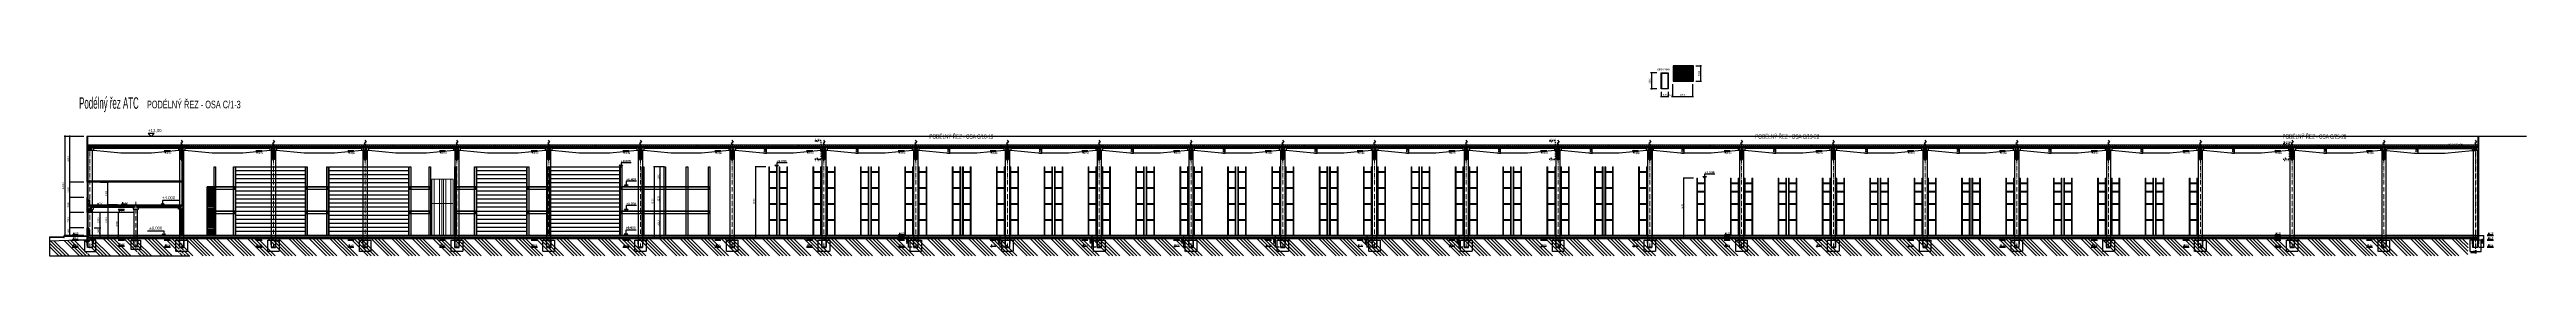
# Model space of a CAD drawing. Header units: millimetres. Extents: x 325046 to 1268204, y 1875583 to 2761998.
# Drawn here: x 700798 to 1024720, y 2380849 to 2405864 of the extents above; entities that cross this region are included whole.
import ezdxf

# ---------------------------------------------------------------- set-up
doc = ezdxf.new("R2010")
doc.units = ezdxf.units.MM
doc.header["$LTSCALE"] = 100
doc.header["$PDMODE"] = 65
for name, pattern in [('ACAD_ISO10W100', [18.5, 12, -3, 0.5, -3]), ('DASHDOT', [1, 0.5, -0.25, 0, -0.25]), ('DASHED', [0.75, 0.5, -0.25])]:
    doc.linetypes.add(name, pattern=pattern)
for name, color, linetype in [('005', 9, 'Continuous'), ('025', 1, 'Continuous'), ('030', 7, 'Continuous'), ('035', 7, 'Continuous'), ('050', 4, 'Continuous'), ('A_KOTY_výškové', 2, 'Continuous'), ('DEHA', 2, 'Continuous'), ('FASÁDY - okna - PŮDORYS', 8, 'Continuous'), ('FASÁDY kresba', 7, 'Continuous'), ('KOTY', 2, 'Continuous'), ('kóty 100', 5, 'Continuous'), ('OKNA - RASTR', 5, 'Continuous'), ('POPIS', 7, 'Continuous'), ('PŘÍČKY - ZDĚNÉ', 4, 'Continuous'), ('Sloupy', 7, 'Continuous'), ('ŠRAF-TERÉN', 34, 'Continuous'), ('ŽB - MONOLIT', 4, 'Continuous'), ('ŽB - PREFA', 3, 'Continuous')]:
    doc.layers.add(name, color=color, linetype=linetype)
for name, color, linetype, lineweight in [('ARKOS - obrys budovy', 4, 'Continuous', 13), ('FASÁDY filling', 7, 'Continuous', 5), ('LP FASÁDY kresba', 7, 'Continuous', 13), ('Objekty - osy', 5, 'ACAD_ISO10W100', 20), ('OBVODOVÝ PLÁŠŤ', 2, 'Continuous', 9), ('ŠFAF - okna', 8, 'Continuous', 13), ('ŠRAF-YTONG', 54, 'Continuous', 9), ('ŽB - Šraf-prefa', 253, 'Continuous', 13)]:
    doc.layers.add(name, color=color, linetype=linetype, lineweight=lineweight)
for name, color, linetype, lineweight, true_color in [('IZOLACE - H', 7, 'Continuous', 9, 0x525252), ('PODHLEDY', 7, 'Continuous', 18, 0x1d8172), ('PŘÍČKY - SDK', 7, 'Continuous', 30, 0x6a1174), ('Regály', 7, 'Continuous', 9, 0x0d4f10), ('TECH - regaly', 7, 'Continuous', 9, 0xa98b7e), ('TECH - Výtah + válečková', 7, 'Continuous', 9, 0xcc0f42), ('TRAPÉZ -  KRYTINA', 7, 'Continuous', 25, 0x005875)]:
    doc.layers.add(name, color=color, linetype=linetype, lineweight=lineweight, true_color=true_color)
for name, color, linetype, true_color in [('Izolace tepelná', 7, 'Continuous', 0xfdf0ce), ('OCEL', 7, 'Continuous', 0x025574), ('POPIS MÍSTNOSTÍ', 7, 'Continuous', 0x072bf2), ('Příprava na dock', 7, 'Continuous', 0x616161), ('VÝŠKOVÉ KOTY', 7, 'Continuous', 0xf90b4b), ('ŠRAF - SDK', 7, 'Continuous', 0xfbe0ee), ('ŽB - Šraf-monol', 7, 'Continuous', 0x6bc2a4)]:
    doc.layers.add(name, color=color, linetype=linetype, true_color=true_color)
doc.styles.add('ARIAL', font='arial.ttf')
doc.styles.add('arial 1_200', font='arialbd.ttf', dxfattribs={"height": 300})
doc.styles.add('ARIAL NARROW', font='ARIALN.TTF')
doc.styles.add('ROMANS', font='romans.shx', dxfattribs={"width": 0.8})
doc.dimstyles.new('100', dxfattribs={"dimscale": 100, "dimtxt": 2.3, "dimasz": 1.5, "dimexe": 1, "dimexo": 4, "dimgap": 1, "dimtad": 1, "dimdec": 0, "dimzin": 0, "dimdsep": 46, "dimtxsty": 'ARIAL NARROW', "dimblk": 'ARCHTICK', "dimcen": 4, "dimdle": 1, "dimclrd": 256, "dimclre": 256, "dimclrt": 7, "dimadec": 0, "dimazin": 0, "dimtfac": 1, "dimtdec": 0, "dimtix": 1, "dimtofl": 0, "dimtmove": 0, "dimatfit": 2, "dimldrblk": 'OBLIQUE', "dimfxl": 1, "dimtolj": 1, "dimtzin": 0, "dimlwd": -1, "dimlwe": -1, "dimarcsym": 1})
doc.dimstyles.new('EXT_10', dxfattribs={"dimscale": 100, "dimtxt": 2, "dimasz": 1, "dimexe": 0.5, "dimexo": 2, "dimgap": 0.4, "dimtad": 1, "dimdec": 0, "dimzin": 0, "dimdsep": 46, "dimtxsty": 'ROMANS', "dimblk": 'ARCHTICK', "dimcen": 2, "dimclrd": 256, "dimclre": 256, "dimclrt": 7, "dimadec": 0, "dimazin": 0, "dimtfac": 0.5, "dimtdec": 0, "dimtix": 1, "dimtmove": 2, "dimatfit": 3, "dimldrblk": 'ARCHTICK', "dimfxl": 1, "dimtvp": 93.75, "dimtolj": 1, "dimtzin": 0, "dimarcsym": 0})

# ---------------------------------------------------------------- blocks, each defined once
blk = doc.blocks.new('L1_PO')
at = {"layer": '005', "linetype": 'DASHDOT', "ltscale": 0.5}
for points in [[(2900232, -5311663), (2900232, -5311223)], [(2911852, -5311663), (2911852, -5311223)]]:
    blk.add_lwpolyline(points, dxfattribs=at)
at = {"layer": '030'}
blk.add_lwpolyline([(2904042, -5311223), (2908042, -5311223), (2912022, -5311253), (2912022, -5311603), (2911622, -5311603), (2908042, -5311953), (2904042, -5311953), (2900462, -5311603), (2900062, -5311603), (2900062, -5311253)], close=True, dxfattribs=at)
blk.add_lwpolyline([(2911622, -5311603), (2911622, -5311353), (2900462, -5311353), (2900462, -5311603)], dxfattribs=at)
blk.add_lwpolyline([(2911622, -5311603), (2911622, -5311353), (2900462, -5311353), (2900462, -5311603)], dxfattribs=at)
at = {"layer": '035', "linetype": 'DASHED', "ltscale": 0.5}
for points in [[(2900207, -5311603), (2900207, -5311252)], [(2900257, -5311603), (2900257, -5311252)], [(2911827, -5311603), (2911827, -5311252)], [(2911877, -5311603), (2911877, -5311252)]]:
    blk.add_lwpolyline(points, dxfattribs=at)
blk = doc.blocks.new('HLAVIVE 5 PO')
at = {"layer": 'Příprava na dock', "linetype": 'DASHED'}
blk.add_lwpolyline([(2345597, -5228059), (2345597, -5226559), (2347097, -5226559), (2347097, -5228059)], close=True, dxfattribs=at)
blk.add_lwpolyline([(2345997, -5226559), (2346047, -5227559), (2346647, -5227559), (2346697, -5226559)], dxfattribs=at)
blk = doc.blocks.new('HROMOSVOD')
at = {"layer": 'Sloupy'}
for p, q in [((-215365, -3763858), (-215611, -3764037)), ((-215544, -3763603), (-215365, -3763858)), ((-215611, -3764037), (-215422, -3764264)), ((-215422, -3764264), (-215605, -3764227)), ((-215422, -3764264), (-215425, -3764077))]:
    blk.add_line(p, q, dxfattribs=at)
blk = doc.blocks.new('L2.1_PO')
at = {"layer": '005', "linetype": 'DASHDOT', "ltscale": 0.5}
for points in [[(1110094, -5375264), (1110094, -5374824)], [(1121674, -5375264), (1121674, -5374824)]]:
    blk.add_lwpolyline(points, dxfattribs=at)
at = {"layer": '025', "linetype": 'DASHED', "ltscale": 0.5}
blk.add_lwpolyline([(1111514, -5374842), (1111414, -5374843), (1111414, -5374893), (1111514, -5374892)], close=True, dxfattribs=at)
at = {"layer": '030'}
blk.add_lwpolyline([(1113904, -5374824), (1117904, -5374824), (1121844, -5374854), (1121844, -5375204), (1121484, -5375204), (1117904, -5375554), (1113904, -5375554), (1110324, -5375204), (1109964, -5375204), (1109964, -5374854)], close=True, dxfattribs=at)
blk.add_lwpolyline([(1121484, -5375204), (1121484, -5374954), (1110324, -5374954), (1110324, -5375204)], dxfattribs=at)
blk.add_lwpolyline([(1121484, -5375204), (1121484, -5374954), (1110324, -5374954), (1110324, -5375204)], dxfattribs=at)
at = {"layer": '035', "linetype": 'DASHED', "ltscale": 0.5}
for points in [[(1110069, -5375204), (1110069, -5374853)], [(1110119, -5375204), (1110119, -5374853)], [(1121649, -5375204), (1121649, -5374853)], [(1121699, -5375204), (1121699, -5374853)]]:
    blk.add_lwpolyline(points, dxfattribs=at)
at = {"layer": 'DEHA', "color": 3, "linetype": 'DASHDOT'}
blk.add_lwpolyline([(1111464, -5374743), (1111464, -5374943)], dxfattribs=at)
blk = doc.blocks.new('H2 PO')
at = {"layer": '005', "linetype": 'DASHED'}
blk.add_lwpolyline([(2029475, -4892558), (2029475, -4891058), (2027975, -4891058), (2027975, -4892558)], close=True, dxfattribs=at)
blk.add_lwpolyline([(2029125, -4891058), (2029075, -4892058), (2028375, -4892058), (2028325, -4891058)], dxfattribs=at)
blk = doc.blocks.new('_ARCHTICK')
at = {"color": 0, "linetype": 'ByBlock', "const_width": 0.15}
blk.add_lwpolyline([(-0.5, -0.5), (0.5, 0.5)], dxfattribs=at)
blk = doc.blocks.new('*D707')
at = {"layer": 'Defpoints', "color": 0, "transparency": 16777216}
for p in [(806079, 2395053), (806079, 2394323), (806510, 2394323)]:
    blk.add_point(p, dxfattribs=at)
at = {"layer": 'KOTY', "lineweight": -2, "transparency": 16777216}
for p, q in [((806279, 2395053), (806560, 2395053)), ((806279, 2394323), (806560, 2394323)), ((806510, 2395053), (806510, 2394323))]:
    blk.add_line(p, q, dxfattribs=at)
at = {"layer": 'KOTY', "lineweight": -2, "transparency": 16777216, "xscale": 100, "yscale": 100, "zscale": 100}
for p, rotation in [((806510, 2395053), 90), ((806510, 2394323), 270)]:
    blk.add_blockref('_ARCHTICK', p, dxfattribs=dict(at, rotation=rotation))
at = {"layer": 'KOTY', "color": 7, "transparency": 16777216, "insert": (806370, 2394688), "char_height": 200, "attachment_point": 5, "rotation": 90, "style": 'ROMANS'}
blk.add_mtext('\\A1;730', dxfattribs=at)
blk = doc.blocks.new('*D708')
at = {"layer": 'Defpoints', "color": 0, "transparency": 16777216}
for p in [(794079, 2395053), (794079, 2394323), (794510, 2394323)]:
    blk.add_point(p, dxfattribs=at)
at = {"layer": 'KOTY', "lineweight": -2, "transparency": 16777216}
for p, q in [((794279, 2395053), (794560, 2395053)), ((794279, 2394323), (794560, 2394323)), ((794510, 2395053), (794510, 2394323))]:
    blk.add_line(p, q, dxfattribs=at)
at = {"layer": 'KOTY', "lineweight": -2, "transparency": 16777216, "xscale": 100, "yscale": 100, "zscale": 100}
for p, rotation in [((794510, 2395053), 90), ((794510, 2394323), 270)]:
    blk.add_blockref('_ARCHTICK', p, dxfattribs=dict(at, rotation=rotation))
at = {"layer": 'KOTY', "color": 7, "transparency": 16777216, "insert": (794370, 2394688), "char_height": 200, "attachment_point": 5, "rotation": 90, "style": 'ROMANS'}
blk.add_mtext('\\A1;730', dxfattribs=at)
blk = doc.blocks.new('*D709')
at = {"layer": 'Defpoints', "color": 0, "transparency": 16777216}
for p in [(825089, 2381973), (825829, 2383523), (825829, 2381973)]:
    blk.add_point(p, dxfattribs=at)
at = {"layer": 'KOTY', "lineweight": -2, "transparency": 16777216}
for p, q in [((825629, 2383523), (825039, 2383523)), ((825629, 2381973), (825039, 2381973)), ((825089, 2383523), (825089, 2381973))]:
    blk.add_line(p, q, dxfattribs=at)
at = {"layer": 'KOTY', "lineweight": -2, "transparency": 16777216, "xscale": 100, "yscale": 100, "zscale": 100}
for p, rotation in [((825089, 2383523), 90), ((825089, 2381973), 270)]:
    blk.add_blockref('_ARCHTICK', p, dxfattribs=dict(at, rotation=rotation))
at = {"layer": 'KOTY', "color": 7, "transparency": 16777216, "insert": (824949, 2382748), "char_height": 200, "attachment_point": 5, "rotation": 90, "style": 'ROMANS'}
blk.add_mtext('\\A1;1550', dxfattribs=at)
blk = doc.blocks.new('*D710')
at = {"layer": 'Defpoints', "color": 0, "transparency": 16777216}
for p in [(830079, 2395053), (830079, 2394323), (830510, 2394323)]:
    blk.add_point(p, dxfattribs=at)
at = {"layer": 'KOTY', "lineweight": -2, "transparency": 16777216}
for p, q in [((830279, 2395053), (830560, 2395053)), ((830279, 2394323), (830560, 2394323)), ((830510, 2395053), (830510, 2394323))]:
    blk.add_line(p, q, dxfattribs=at)
at = {"layer": 'KOTY', "lineweight": -2, "transparency": 16777216, "xscale": 100, "yscale": 100, "zscale": 100}
for p, rotation in [((830510, 2395053), 90), ((830510, 2394323), 270)]:
    blk.add_blockref('_ARCHTICK', p, dxfattribs=dict(at, rotation=rotation))
at = {"layer": 'KOTY', "color": 7, "transparency": 16777216, "insert": (830370, 2394688), "char_height": 200, "attachment_point": 5, "rotation": 90, "style": 'ROMANS'}
blk.add_mtext('\\A1;730', dxfattribs=at)
blk = doc.blocks.new('*D711')
at = {"layer": 'Defpoints', "color": 0, "transparency": 16777216}
for p in [(818079, 2395053), (818079, 2394323), (818510, 2394323)]:
    blk.add_point(p, dxfattribs=at)
at = {"layer": 'KOTY', "lineweight": -2, "transparency": 16777216}
for p, q in [((818279, 2395053), (818560, 2395053)), ((818279, 2394323), (818560, 2394323)), ((818510, 2395053), (818510, 2394323))]:
    blk.add_line(p, q, dxfattribs=at)
at = {"layer": 'KOTY', "lineweight": -2, "transparency": 16777216, "xscale": 100, "yscale": 100, "zscale": 100}
for p, rotation in [((818510, 2395053), 90), ((818510, 2394323), 270)]:
    blk.add_blockref('_ARCHTICK', p, dxfattribs=dict(at, rotation=rotation))
at = {"layer": 'KOTY', "color": 7, "transparency": 16777216, "insert": (818370, 2394688), "char_height": 200, "attachment_point": 5, "rotation": 90, "style": 'ROMANS'}
blk.add_mtext('\\A1;730', dxfattribs=at)
blk = doc.blocks.new('*D712')
at = {"layer": 'Defpoints', "color": 0, "transparency": 16777216}
for p in [(813089, 2381973), (813829, 2383523), (813829, 2381973)]:
    blk.add_point(p, dxfattribs=at)
at = {"layer": 'KOTY', "lineweight": -2, "transparency": 16777216}
for p, q in [((813629, 2383523), (813039, 2383523)), ((813629, 2381973), (813039, 2381973)), ((813089, 2383523), (813089, 2381973))]:
    blk.add_line(p, q, dxfattribs=at)
at = {"layer": 'KOTY', "lineweight": -2, "transparency": 16777216, "xscale": 100, "yscale": 100, "zscale": 100}
for p, rotation in [((813089, 2383523), 90), ((813089, 2381973), 270)]:
    blk.add_blockref('_ARCHTICK', p, dxfattribs=dict(at, rotation=rotation))
at = {"layer": 'KOTY', "color": 7, "transparency": 16777216, "insert": (812949, 2382748), "char_height": 200, "attachment_point": 5, "rotation": 90, "style": 'ROMANS'}
blk.add_mtext('\\A1;1550', dxfattribs=at)
blk = doc.blocks.new('*D713')
at = {"layer": 'Defpoints', "color": 0, "transparency": 16777216}
for p in [(849089, 2381973), (849829, 2383523), (849829, 2381973)]:
    blk.add_point(p, dxfattribs=at)
at = {"layer": 'KOTY', "lineweight": -2, "transparency": 16777216}
for p, q in [((849629, 2383523), (849039, 2383523)), ((849629, 2381973), (849039, 2381973)), ((849089, 2383523), (849089, 2381973))]:
    blk.add_line(p, q, dxfattribs=at)
at = {"layer": 'KOTY', "lineweight": -2, "transparency": 16777216, "xscale": 100, "yscale": 100, "zscale": 100}
for p, rotation in [((849089, 2383523), 90), ((849089, 2381973), 270)]:
    blk.add_blockref('_ARCHTICK', p, dxfattribs=dict(at, rotation=rotation))
at = {"layer": 'KOTY', "color": 7, "transparency": 16777216, "insert": (848949, 2382748), "char_height": 200, "attachment_point": 5, "rotation": 90, "style": 'ROMANS'}
blk.add_mtext('\\A1;1550', dxfattribs=at)
blk = doc.blocks.new('*D714')
at = {"layer": 'Defpoints', "color": 0, "transparency": 16777216}
for p in [(854079, 2395053), (854079, 2394323), (854510, 2394323)]:
    blk.add_point(p, dxfattribs=at)
at = {"layer": 'KOTY', "lineweight": -2, "transparency": 16777216}
for p, q in [((854279, 2395053), (854560, 2395053)), ((854279, 2394323), (854560, 2394323)), ((854510, 2395053), (854510, 2394323))]:
    blk.add_line(p, q, dxfattribs=at)
at = {"layer": 'KOTY', "lineweight": -2, "transparency": 16777216, "xscale": 100, "yscale": 100, "zscale": 100}
for p, rotation in [((854510, 2395053), 90), ((854510, 2394323), 270)]:
    blk.add_blockref('_ARCHTICK', p, dxfattribs=dict(at, rotation=rotation))
at = {"layer": 'KOTY', "color": 7, "transparency": 16777216, "insert": (854370, 2394688), "char_height": 200, "attachment_point": 5, "rotation": 90, "style": 'ROMANS'}
blk.add_mtext('\\A1;730', dxfattribs=at)
blk = doc.blocks.new('*D715')
at = {"layer": 'Defpoints', "color": 0, "transparency": 16777216}
for p in [(842079, 2395053), (842079, 2394323), (842510, 2394323)]:
    blk.add_point(p, dxfattribs=at)
at = {"layer": 'KOTY', "lineweight": -2, "transparency": 16777216}
for p, q in [((842279, 2395053), (842560, 2395053)), ((842279, 2394323), (842560, 2394323)), ((842510, 2395053), (842510, 2394323))]:
    blk.add_line(p, q, dxfattribs=at)
at = {"layer": 'KOTY', "lineweight": -2, "transparency": 16777216, "xscale": 100, "yscale": 100, "zscale": 100}
for p, rotation in [((842510, 2395053), 90), ((842510, 2394323), 270)]:
    blk.add_blockref('_ARCHTICK', p, dxfattribs=dict(at, rotation=rotation))
at = {"layer": 'KOTY', "color": 7, "transparency": 16777216, "insert": (842370, 2394688), "char_height": 200, "attachment_point": 5, "rotation": 90, "style": 'ROMANS'}
blk.add_mtext('\\A1;730', dxfattribs=at)
blk = doc.blocks.new('*D716')
at = {"layer": 'Defpoints', "color": 0, "transparency": 16777216}
for p in [(837089, 2381973), (837829, 2383523), (837829, 2381973)]:
    blk.add_point(p, dxfattribs=at)
at = {"layer": 'KOTY', "lineweight": -2, "transparency": 16777216}
for p, q in [((837629, 2383523), (837039, 2383523)), ((837629, 2381973), (837039, 2381973)), ((837089, 2383523), (837089, 2381973))]:
    blk.add_line(p, q, dxfattribs=at)
at = {"layer": 'KOTY', "lineweight": -2, "transparency": 16777216, "xscale": 100, "yscale": 100, "zscale": 100}
for p, rotation in [((837089, 2383523), 90), ((837089, 2381973), 270)]:
    blk.add_blockref('_ARCHTICK', p, dxfattribs=dict(at, rotation=rotation))
at = {"layer": 'KOTY', "color": 7, "transparency": 16777216, "insert": (836949, 2382748), "char_height": 200, "attachment_point": 5, "rotation": 90, "style": 'ROMANS'}
blk.add_mtext('\\A1;1550', dxfattribs=at)
blk = doc.blocks.new('*D717')
at = {"layer": 'Defpoints', "color": 0, "transparency": 16777216}
for p in [(873089, 2381973), (873829, 2383523), (873829, 2381973)]:
    blk.add_point(p, dxfattribs=at)
at = {"layer": 'KOTY', "lineweight": -2, "transparency": 16777216}
for p, q in [((873629, 2383523), (873039, 2383523)), ((873629, 2381973), (873039, 2381973)), ((873089, 2383523), (873089, 2381973))]:
    blk.add_line(p, q, dxfattribs=at)
at = {"layer": 'KOTY', "lineweight": -2, "transparency": 16777216, "xscale": 100, "yscale": 100, "zscale": 100}
for p, rotation in [((873089, 2383523), 90), ((873089, 2381973), 270)]:
    blk.add_blockref('_ARCHTICK', p, dxfattribs=dict(at, rotation=rotation))
at = {"layer": 'KOTY', "color": 7, "transparency": 16777216, "insert": (872949, 2382748), "char_height": 200, "attachment_point": 5, "rotation": 90, "style": 'ROMANS'}
blk.add_mtext('\\A1;1550', dxfattribs=at)
blk = doc.blocks.new('*D718')
at = {"layer": 'Defpoints', "color": 0, "transparency": 16777216}
for p in [(878079, 2395053), (878079, 2394323), (878510, 2394323)]:
    blk.add_point(p, dxfattribs=at)
at = {"layer": 'KOTY', "lineweight": -2, "transparency": 16777216}
for p, q in [((878279, 2395053), (878560, 2395053)), ((878279, 2394323), (878560, 2394323)), ((878510, 2395053), (878510, 2394323))]:
    blk.add_line(p, q, dxfattribs=at)
at = {"layer": 'KOTY', "lineweight": -2, "transparency": 16777216, "xscale": 100, "yscale": 100, "zscale": 100}
for p, rotation in [((878510, 2395053), 90), ((878510, 2394323), 270)]:
    blk.add_blockref('_ARCHTICK', p, dxfattribs=dict(at, rotation=rotation))
at = {"layer": 'KOTY', "color": 7, "transparency": 16777216, "insert": (878370, 2394688), "char_height": 200, "attachment_point": 5, "rotation": 90, "style": 'ROMANS'}
blk.add_mtext('\\A1;730', dxfattribs=at)
blk = doc.blocks.new('*D719')
at = {"layer": 'Defpoints', "color": 0, "transparency": 16777216}
for p in [(866079, 2395053), (866079, 2394323), (866510, 2394323)]:
    blk.add_point(p, dxfattribs=at)
at = {"layer": 'KOTY', "lineweight": -2, "transparency": 16777216}
for p, q in [((866279, 2395053), (866560, 2395053)), ((866279, 2394323), (866560, 2394323)), ((866510, 2395053), (866510, 2394323))]:
    blk.add_line(p, q, dxfattribs=at)
at = {"layer": 'KOTY', "lineweight": -2, "transparency": 16777216, "xscale": 100, "yscale": 100, "zscale": 100}
for p, rotation in [((866510, 2395053), 90), ((866510, 2394323), 270)]:
    blk.add_blockref('_ARCHTICK', p, dxfattribs=dict(at, rotation=rotation))
at = {"layer": 'KOTY', "color": 7, "transparency": 16777216, "insert": (866370, 2394688), "char_height": 200, "attachment_point": 5, "rotation": 90, "style": 'ROMANS'}
blk.add_mtext('\\A1;730', dxfattribs=at)
blk = doc.blocks.new('*D720')
at = {"layer": 'Defpoints', "color": 0, "transparency": 16777216}
for p in [(861089, 2381973), (861829, 2383523), (861829, 2381973)]:
    blk.add_point(p, dxfattribs=at)
at = {"layer": 'KOTY', "lineweight": -2, "transparency": 16777216}
for p, q in [((861629, 2383523), (861039, 2383523)), ((861629, 2381973), (861039, 2381973)), ((861089, 2383523), (861089, 2381973))]:
    blk.add_line(p, q, dxfattribs=at)
at = {"layer": 'KOTY', "lineweight": -2, "transparency": 16777216, "xscale": 100, "yscale": 100, "zscale": 100}
for p, rotation in [((861089, 2383523), 90), ((861089, 2381973), 270)]:
    blk.add_blockref('_ARCHTICK', p, dxfattribs=dict(at, rotation=rotation))
at = {"layer": 'KOTY', "color": 7, "transparency": 16777216, "insert": (860949, 2382748), "char_height": 200, "attachment_point": 5, "rotation": 90, "style": 'ROMANS'}
blk.add_mtext('\\A1;1550', dxfattribs=at)
blk = doc.blocks.new('*D698')
at = {"layer": 'Defpoints', "color": 0, "transparency": 16777216}
for p in [(902079, 2395053), (902079, 2394323), (902510, 2394323)]:
    blk.add_point(p, dxfattribs=at)
at = {"layer": 'KOTY', "lineweight": -2, "transparency": 16777216}
for p, q in [((902279, 2395053), (902560, 2395053)), ((902279, 2394323), (902560, 2394323)), ((902510, 2395053), (902510, 2394323))]:
    blk.add_line(p, q, dxfattribs=at)
at = {"layer": 'KOTY', "lineweight": -2, "transparency": 16777216, "xscale": 100, "yscale": 100, "zscale": 100}
for p, rotation in [((902510, 2395053), 90), ((902510, 2394323), 270)]:
    blk.add_blockref('_ARCHTICK', p, dxfattribs=dict(at, rotation=rotation))
at = {"layer": 'KOTY', "color": 7, "transparency": 16777216, "insert": (902370, 2394688), "char_height": 200, "attachment_point": 5, "rotation": 90, "style": 'ROMANS'}
blk.add_mtext('\\A1;730', dxfattribs=at)
blk = doc.blocks.new('*D699')
at = {"layer": 'Defpoints', "color": 0, "transparency": 16777216}
for p in [(890079, 2395053), (890079, 2394323), (890510, 2394323)]:
    blk.add_point(p, dxfattribs=at)
at = {"layer": 'KOTY', "lineweight": -2, "transparency": 16777216}
for p, q in [((890279, 2395053), (890560, 2395053)), ((890279, 2394323), (890560, 2394323)), ((890510, 2395053), (890510, 2394323))]:
    blk.add_line(p, q, dxfattribs=at)
at = {"layer": 'KOTY', "lineweight": -2, "transparency": 16777216, "xscale": 100, "yscale": 100, "zscale": 100}
for p, rotation in [((890510, 2395053), 90), ((890510, 2394323), 270)]:
    blk.add_blockref('_ARCHTICK', p, dxfattribs=dict(at, rotation=rotation))
at = {"layer": 'KOTY', "color": 7, "transparency": 16777216, "insert": (890370, 2394688), "char_height": 200, "attachment_point": 5, "rotation": 90, "style": 'ROMANS'}
blk.add_mtext('\\A1;730', dxfattribs=at)
blk = doc.blocks.new('*D700')
at = {"layer": 'Defpoints', "color": 0, "transparency": 16777216}
for p in [(885089, 2381973), (885829, 2383523), (885829, 2381973)]:
    blk.add_point(p, dxfattribs=at)
at = {"layer": 'KOTY', "lineweight": -2, "transparency": 16777216}
for p, q in [((885629, 2383523), (885039, 2383523)), ((885629, 2381973), (885039, 2381973)), ((885089, 2383523), (885089, 2381973))]:
    blk.add_line(p, q, dxfattribs=at)
at = {"layer": 'KOTY', "lineweight": -2, "transparency": 16777216, "xscale": 100, "yscale": 100, "zscale": 100}
for p, rotation in [((885089, 2383523), 90), ((885089, 2381973), 270)]:
    blk.add_blockref('_ARCHTICK', p, dxfattribs=dict(at, rotation=rotation))
at = {"layer": 'KOTY', "color": 7, "transparency": 16777216, "insert": (884949, 2382748), "char_height": 200, "attachment_point": 5, "rotation": 90, "style": 'ROMANS'}
blk.add_mtext('\\A1;1550', dxfattribs=at)
blk = doc.blocks.new('*D701')
at = {"layer": 'Defpoints', "color": 0, "transparency": 16777216}
for p in [(926079, 2395053), (926079, 2394323), (926510, 2394323)]:
    blk.add_point(p, dxfattribs=at)
at = {"layer": 'KOTY', "lineweight": -2, "transparency": 16777216}
for p, q in [((926279, 2395053), (926560, 2395053)), ((926279, 2394323), (926560, 2394323)), ((926510, 2395053), (926510, 2394323))]:
    blk.add_line(p, q, dxfattribs=at)
at = {"layer": 'KOTY', "lineweight": -2, "transparency": 16777216, "xscale": 100, "yscale": 100, "zscale": 100}
for p, rotation in [((926510, 2395053), 90), ((926510, 2394323), 270)]:
    blk.add_blockref('_ARCHTICK', p, dxfattribs=dict(at, rotation=rotation))
at = {"layer": 'KOTY', "color": 7, "transparency": 16777216, "insert": (926370, 2394688), "char_height": 200, "attachment_point": 5, "rotation": 90, "style": 'ROMANS'}
blk.add_mtext('\\A1;730', dxfattribs=at)
blk = doc.blocks.new('*D702')
at = {"layer": 'Defpoints', "color": 0, "transparency": 16777216}
for p in [(914079, 2395053), (914079, 2394323), (914510, 2394323)]:
    blk.add_point(p, dxfattribs=at)
at = {"layer": 'KOTY', "lineweight": -2, "transparency": 16777216}
for p, q in [((914279, 2395053), (914560, 2395053)), ((914279, 2394323), (914560, 2394323)), ((914510, 2395053), (914510, 2394323))]:
    blk.add_line(p, q, dxfattribs=at)
at = {"layer": 'KOTY', "lineweight": -2, "transparency": 16777216, "xscale": 100, "yscale": 100, "zscale": 100}
for p, rotation in [((914510, 2395053), 90), ((914510, 2394323), 270)]:
    blk.add_blockref('_ARCHTICK', p, dxfattribs=dict(at, rotation=rotation))
at = {"layer": 'KOTY', "color": 7, "transparency": 16777216, "insert": (914370, 2394688), "char_height": 200, "attachment_point": 5, "rotation": 90, "style": 'ROMANS'}
blk.add_mtext('\\A1;730', dxfattribs=at)
blk = doc.blocks.new('*D703')
at = {"layer": 'Defpoints', "color": 0, "transparency": 16777216}
for p in [(950079, 2395053), (950079, 2394323), (950510, 2394323)]:
    blk.add_point(p, dxfattribs=at)
at = {"layer": 'KOTY', "lineweight": -2, "transparency": 16777216}
for p, q in [((950279, 2395053), (950560, 2395053)), ((950279, 2394323), (950560, 2394323)), ((950510, 2395053), (950510, 2394323))]:
    blk.add_line(p, q, dxfattribs=at)
at = {"layer": 'KOTY', "lineweight": -2, "transparency": 16777216, "xscale": 100, "yscale": 100, "zscale": 100}
for p, rotation in [((950510, 2395053), 90), ((950510, 2394323), 270)]:
    blk.add_blockref('_ARCHTICK', p, dxfattribs=dict(at, rotation=rotation))
at = {"layer": 'KOTY', "color": 7, "transparency": 16777216, "insert": (950370, 2394688), "char_height": 200, "attachment_point": 5, "rotation": 90, "style": 'ROMANS'}
blk.add_mtext('\\A1;730', dxfattribs=at)
blk = doc.blocks.new('*D704')
at = {"layer": 'Defpoints', "color": 0, "transparency": 16777216}
for p in [(938079, 2395053), (938079, 2394323), (938510, 2394323)]:
    blk.add_point(p, dxfattribs=at)
at = {"layer": 'KOTY', "lineweight": -2, "transparency": 16777216}
for p, q in [((938279, 2395053), (938560, 2395053)), ((938279, 2394323), (938560, 2394323)), ((938510, 2395053), (938510, 2394323))]:
    blk.add_line(p, q, dxfattribs=at)
at = {"layer": 'KOTY', "lineweight": -2, "transparency": 16777216, "xscale": 100, "yscale": 100, "zscale": 100}
for p, rotation in [((938510, 2395053), 90), ((938510, 2394323), 270)]:
    blk.add_blockref('_ARCHTICK', p, dxfattribs=dict(at, rotation=rotation))
at = {"layer": 'KOTY', "color": 7, "transparency": 16777216, "insert": (938370, 2394688), "char_height": 200, "attachment_point": 5, "rotation": 90, "style": 'ROMANS'}
blk.add_mtext('\\A1;730', dxfattribs=at)
blk = doc.blocks.new('*D705')
at = {"layer": 'Defpoints', "color": 0, "transparency": 16777216}
for p in [(974079, 2395053), (974079, 2394323), (974510, 2394323)]:
    blk.add_point(p, dxfattribs=at)
at = {"layer": 'KOTY', "lineweight": -2, "transparency": 16777216}
for p, q in [((974279, 2395053), (974560, 2395053)), ((974279, 2394323), (974560, 2394323)), ((974510, 2395053), (974510, 2394323))]:
    blk.add_line(p, q, dxfattribs=at)
at = {"layer": 'KOTY', "lineweight": -2, "transparency": 16777216, "xscale": 100, "yscale": 100, "zscale": 100}
for p, rotation in [((974510, 2395053), 90), ((974510, 2394323), 270)]:
    blk.add_blockref('_ARCHTICK', p, dxfattribs=dict(at, rotation=rotation))
at = {"layer": 'KOTY', "color": 7, "transparency": 16777216, "insert": (974370, 2394688), "char_height": 200, "attachment_point": 5, "rotation": 90, "style": 'ROMANS'}
blk.add_mtext('\\A1;730', dxfattribs=at)
blk = doc.blocks.new('*D706')
at = {"layer": 'Defpoints', "color": 0, "transparency": 16777216}
for p in [(962079, 2395053), (962079, 2394323), (962510, 2394323)]:
    blk.add_point(p, dxfattribs=at)
at = {"layer": 'KOTY', "lineweight": -2, "transparency": 16777216}
for p, q in [((962279, 2395053), (962560, 2395053)), ((962279, 2394323), (962560, 2394323)), ((962510, 2395053), (962510, 2394323))]:
    blk.add_line(p, q, dxfattribs=at)
at = {"layer": 'KOTY', "lineweight": -2, "transparency": 16777216, "xscale": 100, "yscale": 100, "zscale": 100}
for p, rotation in [((962510, 2395053), 90), ((962510, 2394323), 270)]:
    blk.add_blockref('_ARCHTICK', p, dxfattribs=dict(at, rotation=rotation))
at = {"layer": 'KOTY', "color": 7, "transparency": 16777216, "insert": (962370, 2394688), "char_height": 200, "attachment_point": 5, "rotation": 90, "style": 'ROMANS'}
blk.add_mtext('\\A1;730', dxfattribs=at)
blk = doc.blocks.new('*D721')
at = {"layer": 'Defpoints', "color": 0, "transparency": 16777216}
for p in [(998079, 2395053), (998079, 2394323), (998510, 2394323)]:
    blk.add_point(p, dxfattribs=at)
at = {"layer": 'KOTY', "lineweight": -2, "transparency": 16777216}
for p, q in [((998279, 2395053), (998560, 2395053)), ((998279, 2394323), (998560, 2394323)), ((998510, 2395053), (998510, 2394323))]:
    blk.add_line(p, q, dxfattribs=at)
at = {"layer": 'KOTY', "lineweight": -2, "transparency": 16777216, "xscale": 100, "yscale": 100, "zscale": 100}
for p, rotation in [((998510, 2395053), 90), ((998510, 2394323), 270)]:
    blk.add_blockref('_ARCHTICK', p, dxfattribs=dict(at, rotation=rotation))
at = {"layer": 'KOTY', "color": 7, "transparency": 16777216, "insert": (998370, 2394688), "char_height": 200, "attachment_point": 5, "rotation": 90, "style": 'ROMANS'}
blk.add_mtext('\\A1;730', dxfattribs=at)
blk = doc.blocks.new('*D722')
at = {"layer": 'Defpoints', "color": 0, "transparency": 16777216}
for p in [(986079, 2395053), (986079, 2394323), (986510, 2394323)]:
    blk.add_point(p, dxfattribs=at)
at = {"layer": 'KOTY', "lineweight": -2, "transparency": 16777216}
for p, q in [((986279, 2395053), (986560, 2395053)), ((986279, 2394323), (986560, 2394323)), ((986510, 2395053), (986510, 2394323))]:
    blk.add_line(p, q, dxfattribs=at)
at = {"layer": 'KOTY', "lineweight": -2, "transparency": 16777216, "xscale": 100, "yscale": 100, "zscale": 100}
for p, rotation in [((986510, 2395053), 90), ((986510, 2394323), 270)]:
    blk.add_blockref('_ARCHTICK', p, dxfattribs=dict(at, rotation=rotation))
at = {"layer": 'KOTY', "color": 7, "transparency": 16777216, "insert": (986370, 2394688), "char_height": 200, "attachment_point": 5, "rotation": 90, "style": 'ROMANS'}
blk.add_mtext('\\A1;730', dxfattribs=at)
blk = doc.blocks.new('*D723')
at = {"layer": 'Defpoints', "color": 0, "transparency": 16777216}
for p in [(1010079, 2395053), (1010079, 2394323), (1010510, 2394323)]:
    blk.add_point(p, dxfattribs=at)
at = {"layer": 'KOTY', "lineweight": -2, "transparency": 16777216}
for p, q in [((1010279, 2395053), (1010560, 2395053)), ((1010279, 2394323), (1010560, 2394323)), ((1010510, 2395053), (1010510, 2394323))]:
    blk.add_line(p, q, dxfattribs=at)
at = {"layer": 'KOTY', "lineweight": -2, "transparency": 16777216, "xscale": 100, "yscale": 100, "zscale": 100}
for p, rotation in [((1010510, 2395053), 90), ((1010510, 2394323), 270)]:
    blk.add_blockref('_ARCHTICK', p, dxfattribs=dict(at, rotation=rotation))
at = {"layer": 'KOTY', "color": 7, "transparency": 16777216, "insert": (1010370, 2394688), "char_height": 200, "attachment_point": 5, "rotation": 90, "style": 'ROMANS'}
blk.add_mtext('\\A1;730', dxfattribs=at)
blk = doc.blocks.new('*D724')
at = {"layer": 'Defpoints', "color": 0, "transparency": 16777216}
for p in [(1018354, 2383523), (1018354, 2381973), (1019093, 2381973)]:
    blk.add_point(p, dxfattribs=at)
at = {"layer": 'KOTY', "lineweight": -2, "transparency": 16777216}
for p, q in [((1018554, 2383523), (1019143, 2383523)), ((1018554, 2381973), (1019143, 2381973)), ((1019093, 2383523), (1019093, 2381973))]:
    blk.add_line(p, q, dxfattribs=at)
at = {"layer": 'KOTY', "lineweight": -2, "transparency": 16777216, "xscale": 100, "yscale": 100, "zscale": 100}
for p, rotation in [((1019093, 2383523), 90), ((1019093, 2381973), 270)]:
    blk.add_blockref('_ARCHTICK', p, dxfattribs=dict(at, rotation=rotation))
at = {"layer": 'KOTY', "color": 7, "transparency": 16777216, "insert": (1018953, 2382748), "char_height": 200, "attachment_point": 5, "rotation": 90, "style": 'ROMANS'}
blk.add_mtext('\\A1;1550', dxfattribs=at)
blk = doc.blocks.new('L3.1_PO')
at = {"layer": '005', "linetype": 'DASHDOT', "ltscale": 0.5}
for points in [[(1222451, -5123348), (1222451, -5122908)], [(1234056, -5123348), (1234056, -5122908)]]:
    blk.add_lwpolyline(points, dxfattribs=at)
at = {"layer": '025', "linetype": 'DASHED', "ltscale": 0.5}
blk.add_lwpolyline([(1232611, -5122926), (1232711, -5122927), (1232711, -5122977), (1232611, -5122976)], close=True, dxfattribs=at)
at = {"layer": '030'}
blk.add_lwpolyline([(1230221, -5122908), (1226221, -5122908), (1222281, -5122938), (1222281, -5123288), (1222641, -5123288), (1226221, -5123638), (1230221, -5123638), (1233801, -5123288), (1234136, -5123288), (1234136, -5122938)], close=True, dxfattribs=at)
blk.add_lwpolyline([(1222641, -5123288), (1222641, -5123038), (1233801, -5123038), (1233801, -5123288)], dxfattribs=at)
blk.add_lwpolyline([(1222641, -5123288), (1222641, -5123038), (1233801, -5123038), (1233801, -5123288)], dxfattribs=at)
at = {"layer": '035', "linetype": 'DASHED', "ltscale": 0.5}
for points in [[(1222426, -5123288), (1222426, -5122937)], [(1222476, -5123288), (1222476, -5122936)], [(1234031, -5123288), (1234031, -5122937)], [(1234081, -5123288), (1234081, -5122937)]]:
    blk.add_lwpolyline(points, dxfattribs=at)
at = {"layer": 'DEHA', "color": 3, "linetype": 'DASHDOT'}
blk.add_lwpolyline([(1232661, -5122827), (1232661, -5123027)], dxfattribs=at)
blk = doc.blocks.new('*D725')
at = {"layer": 'Defpoints', "color": 0, "ltscale": 0.5, "transparency": 16777216}
for p in [(1018054, 2381773), (1018079, 2381773), (1018079, 2381223)]:
    blk.add_point(p, dxfattribs=at)
at = {"layer": 'KOTY', "lineweight": -2, "ltscale": 0.5, "transparency": 16777216}
for p, q in [((1018054, 2381223), (1017954, 2381223)), ((1018054, 2381573), (1018054, 2381173)), ((1018054, 2381223), (1018079, 2381223)), ((1018079, 2381573), (1018079, 2381173)), ((1018079, 2381223), (1018179, 2381223))]:
    blk.add_line(p, q, dxfattribs=at)
at = {"layer": 'KOTY', "lineweight": -2, "ltscale": 0.5, "transparency": 16777216, "xscale": 100, "yscale": 100, "zscale": 100}
blk.add_blockref('_ARCHTICK', (1018054, 2381223), dxfattribs=at)
at = {"layer": 'KOTY', "lineweight": -2, "ltscale": 0.5, "transparency": 16777216, "xscale": 100, "yscale": 100, "zscale": 100, "rotation": 180}
blk.add_blockref('_ARCHTICK', (1018079, 2381223), dxfattribs=at)
at = {"layer": 'KOTY', "color": 7, "ltscale": 0.5, "transparency": 16777216, "insert": (1017860, 2381379), "char_height": 200, "attachment_point": 5, "style": 'ROMANS'}
blk.add_mtext('\\A1;25', dxfattribs=at)
blk = doc.blocks.new('hlavice 2 pohl')
at = {"layer": '005', "linetype": 'DASHED'}
blk.add_lwpolyline([(1903948, -4907035), (1903948, -4905785), (1905198, -4905785), (1905198, -4907035)], close=True, dxfattribs=at)
blk.add_lwpolyline([(1904273, -4905785), (1904323, -4906635), (1904823, -4906635), (1904873, -4905785)], dxfattribs=at)
blk = doc.blocks.new('*D1326')
at = {"layer": 'Defpoints', "color": 0, "linetype": 'ByBlock', "ltscale": 100, "transparency": 16777216}
for p in [(707053, 2390523), (707053, 2387523), (708423, 2390523)]:
    blk.add_point(p, dxfattribs=at)
at = {"layer": 'kóty 100', "linetype": 'ByBlock', "ltscale": 100, "transparency": 16777216}
for p, q in [((708423, 2387423), (708423, 2390623)), ((707453, 2390523), (708523, 2390523)), ((707453, 2387523), (708523, 2387523))]:
    blk.add_line(p, q, dxfattribs=at)
at = {"layer": 'kóty 100', "linetype": 'ByBlock', "ltscale": 100, "transparency": 16777216, "xscale": 150, "yscale": 150, "zscale": 150}
for p, rotation in [((708423, 2390523), 90), ((708423, 2387523), 270)]:
    blk.add_blockref('_ARCHTICK', p, dxfattribs=dict(at, rotation=rotation))
at = {"layer": 'kóty 100', "color": 7, "linetype": 'ByBlock', "ltscale": 100, "transparency": 16777216, "insert": (708205, 2389023), "char_height": 230, "attachment_point": 5, "rotation": 90, "style": 'ARIAL NARROW'}
blk.add_mtext('\\A1;3000', dxfattribs=at)
blk = doc.blocks.new('_Oblique')
at = {"color": 0, "lineweight": -2}
blk.add_line((-0.5, -0.5), (0.5, 0.5), dxfattribs=at)
blk = doc.blocks.new('*D1327')
at = {"layer": 'Defpoints', "color": 0, "linetype": 'ByBlock', "ltscale": 100, "transparency": 16777216}
for p in [(709835, 2386523), (711204, 2386523), (711204, 2383523)]:
    blk.add_point(p, dxfattribs=at)
at = {"layer": 'kóty 100', "linetype": 'ByBlock', "ltscale": 100, "transparency": 16777216}
for p, q in [((710804, 2386523), (709735, 2386523)), ((709835, 2383423), (709835, 2386623)), ((710804, 2383523), (709735, 2383523))]:
    blk.add_line(p, q, dxfattribs=at)
at = {"layer": 'kóty 100', "linetype": 'ByBlock', "ltscale": 100, "transparency": 16777216, "xscale": 150, "yscale": 150, "zscale": 150}
for p, rotation in [((709835, 2386523), 90), ((709835, 2383523), 270)]:
    blk.add_blockref('_ARCHTICK', p, dxfattribs=dict(at, rotation=rotation))
at = {"layer": 'kóty 100', "color": 7, "linetype": 'ByBlock', "ltscale": 100, "transparency": 16777216, "insert": (709618, 2385023), "char_height": 230, "attachment_point": 5, "rotation": 90, "style": 'ARIAL NARROW'}
blk.add_mtext('\\A1;3000', dxfattribs=at)
blk = doc.blocks.new('*D1328')
at = {"layer": 'Defpoints', "color": 0, "linetype": 'ByBlock', "ltscale": 100, "transparency": 16777216}
for p in [(710090, 2387523), (708423, 2383523), (710233, 2383523)]:
    blk.add_point(p, dxfattribs=at)
at = {"layer": 'kóty 100', "linetype": 'ByBlock', "ltscale": 100, "transparency": 16777216}
for p, q in [((709690, 2387523), (708323, 2387523)), ((708423, 2387623), (708423, 2383423)), ((709833, 2383523), (708323, 2383523))]:
    blk.add_line(p, q, dxfattribs=at)
at = {"layer": 'kóty 100', "linetype": 'ByBlock', "ltscale": 100, "transparency": 16777216, "xscale": 150, "yscale": 150, "zscale": 150}
for p, rotation in [((708423, 2387523), 90), ((708423, 2383523), 270)]:
    blk.add_blockref('_ARCHTICK', p, dxfattribs=dict(at, rotation=rotation))
at = {"layer": 'kóty 100', "color": 7, "linetype": 'ByBlock', "ltscale": 100, "transparency": 16777216, "insert": (708205, 2385523), "char_height": 230, "attachment_point": 5, "rotation": 90, "style": 'ARIAL NARROW'}
blk.add_mtext('\\A1;4000', dxfattribs=at)
blk = doc.blocks.new('*D1329')
at = {"layer": 'Defpoints', "color": 0, "linetype": 'ByBlock', "ltscale": 100, "transparency": 16777216}
for p in [(706827, 2384523), (707398, 2384523), (709042, 2383523)]:
    blk.add_point(p, dxfattribs=at)
at = {"layer": 'kóty 100', "linetype": 'ByBlock', "ltscale": 100, "transparency": 16777216}
for p, q in [((707227, 2384523), (707498, 2384523)), ((707398, 2383423), (707398, 2384623)), ((708642, 2383523), (707298, 2383523))]:
    blk.add_line(p, q, dxfattribs=at)
at = {"layer": 'kóty 100', "linetype": 'ByBlock', "ltscale": 100, "transparency": 16777216, "xscale": 150, "yscale": 150, "zscale": 150}
for p, rotation in [((707398, 2384523), 90), ((707398, 2383523), 270)]:
    blk.add_blockref('_ARCHTICK', p, dxfattribs=dict(at, rotation=rotation))
at = {"layer": 'kóty 100', "color": 7, "linetype": 'ByBlock', "ltscale": 100, "transparency": 16777216, "insert": (707180, 2384023), "char_height": 230, "attachment_point": 5, "rotation": 90, "style": 'ARIAL NARROW'}
blk.add_mtext('\\A1;1000', dxfattribs=at)
blk = doc.blocks.new('*D1330')
at = {"layer": 'Defpoints', "color": 0, "linetype": 'ByBlock', "ltscale": 100, "transparency": 16777216}
for p in [(706221, 2384523), (707398, 2386523), (708435, 2386523)]:
    blk.add_point(p, dxfattribs=at)
at = {"layer": 'kóty 100', "linetype": 'ByBlock', "ltscale": 100, "transparency": 16777216}
for p, q in [((706621, 2384523), (707498, 2384523)), ((708035, 2386523), (707298, 2386523)), ((707398, 2384423), (707398, 2386623))]:
    blk.add_line(p, q, dxfattribs=at)
at = {"layer": 'kóty 100', "linetype": 'ByBlock', "ltscale": 100, "transparency": 16777216, "xscale": 150, "yscale": 150, "zscale": 150}
for p, rotation in [((707398, 2386523), 90), ((707398, 2384523), 270)]:
    blk.add_blockref('_ARCHTICK', p, dxfattribs=dict(at, rotation=rotation))
at = {"layer": 'kóty 100', "color": 7, "linetype": 'ByBlock', "ltscale": 100, "transparency": 16777216, "insert": (707180, 2385523), "char_height": 230, "attachment_point": 5, "rotation": 90, "style": 'ARIAL NARROW'}
blk.add_mtext('\\A1;2000', dxfattribs=at)
blk = doc.blocks.new('*D1335')
at = {"layer": 'Defpoints', "color": 0, "linetype": 'ByBlock', "ltscale": 100, "transparency": 16777216}
for p in [(703452, 2384523), (705684, 2384523), (705684, 2383523)]:
    blk.add_point(p, dxfattribs=at)
at = {"layer": 'kóty 100', "linetype": 'ByBlock', "ltscale": 100, "transparency": 16777216}
for p, q in [((705284, 2384523), (703352, 2384523)), ((703452, 2383423), (703452, 2384623)), ((705284, 2383523), (703352, 2383523))]:
    blk.add_line(p, q, dxfattribs=at)
at = {"layer": 'kóty 100', "linetype": 'ByBlock', "ltscale": 100, "transparency": 16777216, "xscale": 150, "yscale": 150, "zscale": 150}
for p, rotation in [((703452, 2384523), 90), ((703452, 2383523), 270)]:
    blk.add_blockref('_ARCHTICK', p, dxfattribs=dict(at, rotation=rotation))
at = {"layer": 'kóty 100', "color": 7, "linetype": 'ByBlock', "ltscale": 100, "transparency": 16777216, "insert": (703235, 2384023), "char_height": 230, "attachment_point": 5, "rotation": 90, "style": 'ARIAL NARROW'}
blk.add_mtext('\\A1;1000', dxfattribs=at)
blk = doc.blocks.new('*D1336')
at = {"layer": 'Defpoints', "color": 0, "linetype": 'ByBlock', "ltscale": 100, "transparency": 16777216}
for p in [(703452, 2386523), (705679, 2386523), (705684, 2384523)]:
    blk.add_point(p, dxfattribs=at)
at = {"layer": 'kóty 100', "linetype": 'ByBlock', "ltscale": 100, "transparency": 16777216}
for p, q in [((705279, 2386523), (703352, 2386523)), ((705284, 2384523), (703352, 2384523)), ((703452, 2384423), (703452, 2386623))]:
    blk.add_line(p, q, dxfattribs=at)
at = {"layer": 'kóty 100', "linetype": 'ByBlock', "ltscale": 100, "transparency": 16777216, "xscale": 150, "yscale": 150, "zscale": 150}
for p, rotation in [((703452, 2386523), 90), ((703452, 2384523), 270)]:
    blk.add_blockref('_ARCHTICK', p, dxfattribs=dict(at, rotation=rotation))
at = {"layer": 'kóty 100', "color": 7, "linetype": 'ByBlock', "ltscale": 100, "transparency": 16777216, "insert": (703235, 2385523), "char_height": 230, "attachment_point": 5, "rotation": 90, "style": 'ARIAL NARROW'}
blk.add_mtext('\\A1;2000', dxfattribs=at)
blk = doc.blocks.new('*D1337')
at = {"layer": 'Defpoints', "color": 0, "linetype": 'ByBlock', "ltscale": 100, "transparency": 16777216}
for p in [(703452, 2388523), (705684, 2388523), (705679, 2386523)]:
    blk.add_point(p, dxfattribs=at)
at = {"layer": 'kóty 100', "linetype": 'ByBlock', "ltscale": 100, "transparency": 16777216}
for p, q in [((705284, 2388523), (703352, 2388523)), ((703452, 2386423), (703452, 2388623)), ((705279, 2386523), (703352, 2386523))]:
    blk.add_line(p, q, dxfattribs=at)
at = {"layer": 'kóty 100', "linetype": 'ByBlock', "ltscale": 100, "transparency": 16777216, "xscale": 150, "yscale": 150, "zscale": 150}
for p, rotation in [((703452, 2388523), 90), ((703452, 2386523), 270)]:
    blk.add_blockref('_ARCHTICK', p, dxfattribs=dict(at, rotation=rotation))
at = {"layer": 'kóty 100', "color": 7, "linetype": 'ByBlock', "ltscale": 100, "transparency": 16777216, "insert": (703235, 2387523), "char_height": 230, "attachment_point": 5, "rotation": 90, "style": 'ARIAL NARROW'}
blk.add_mtext('\\A1;2000', dxfattribs=at)
blk = doc.blocks.new('*D1338')
at = {"layer": 'Defpoints', "color": 0, "linetype": 'ByBlock', "ltscale": 100, "transparency": 16777216}
for p in [(703452, 2390523), (705684, 2390523), (705684, 2388523)]:
    blk.add_point(p, dxfattribs=at)
at = {"layer": 'kóty 100', "linetype": 'ByBlock', "ltscale": 100, "transparency": 16777216}
for p, q in [((703452, 2388423), (703452, 2390623)), ((705284, 2390523), (703352, 2390523)), ((705284, 2388523), (703352, 2388523))]:
    blk.add_line(p, q, dxfattribs=at)
at = {"layer": 'kóty 100', "linetype": 'ByBlock', "ltscale": 100, "transparency": 16777216, "xscale": 150, "yscale": 150, "zscale": 150}
for p, rotation in [((703452, 2390523), 90), ((703452, 2388523), 270)]:
    blk.add_blockref('_ARCHTICK', p, dxfattribs=dict(at, rotation=rotation))
at = {"layer": 'kóty 100', "color": 7, "linetype": 'ByBlock', "ltscale": 100, "transparency": 16777216, "insert": (703235, 2389523), "char_height": 230, "attachment_point": 5, "rotation": 90, "style": 'ARIAL NARROW'}
blk.add_mtext('\\A1;2000', dxfattribs=at)
blk = doc.blocks.new('*D1339')
at = {"layer": 'Defpoints', "color": 0, "linetype": 'ByBlock', "ltscale": 100, "transparency": 16777216}
for p in [(703452, 2396523), (705684, 2396523), (705684, 2390523)]:
    blk.add_point(p, dxfattribs=at)
at = {"layer": 'kóty 100', "linetype": 'ByBlock', "ltscale": 100, "transparency": 16777216}
for p, q in [((705284, 2396523), (703352, 2396523)), ((703452, 2390423), (703452, 2396623)), ((705284, 2390523), (703352, 2390523))]:
    blk.add_line(p, q, dxfattribs=at)
at = {"layer": 'kóty 100', "linetype": 'ByBlock', "ltscale": 100, "transparency": 16777216, "xscale": 150, "yscale": 150, "zscale": 150}
for p, rotation in [((703452, 2396523), 90), ((703452, 2390523), 270)]:
    blk.add_blockref('_ARCHTICK', p, dxfattribs=dict(at, rotation=rotation))
at = {"layer": 'kóty 100', "color": 7, "linetype": 'ByBlock', "ltscale": 100, "transparency": 16777216, "insert": (703235, 2393523), "char_height": 230, "attachment_point": 5, "rotation": 90, "style": 'ARIAL NARROW'}
blk.add_mtext('\\A1;6000', dxfattribs=at)
blk = doc.blocks.new('*D1340')
at = {"layer": 'Defpoints', "color": 0, "linetype": 'ByBlock', "ltscale": 100, "transparency": 16777216}
for p in [(705684, 2396523), (702792, 2383523), (705684, 2383523)]:
    blk.add_point(p, dxfattribs=at)
at = {"layer": 'kóty 100', "linetype": 'ByBlock', "ltscale": 100, "transparency": 16777216}
for p, q in [((705284, 2396523), (702692, 2396523)), ((702792, 2396623), (702792, 2383423)), ((705284, 2383523), (702692, 2383523))]:
    blk.add_line(p, q, dxfattribs=at)
at = {"layer": 'kóty 100', "linetype": 'ByBlock', "ltscale": 100, "transparency": 16777216, "xscale": 150, "yscale": 150, "zscale": 150}
for p, rotation in [((702792, 2396523), 90), ((702792, 2383523), 270)]:
    blk.add_blockref('_ARCHTICK', p, dxfattribs=dict(at, rotation=rotation))
at = {"layer": 'kóty 100', "color": 7, "linetype": 'ByBlock', "ltscale": 100, "transparency": 16777216, "insert": (702574, 2390023), "char_height": 230, "attachment_point": 5, "rotation": 90, "style": 'ARIAL NARROW'}
blk.add_mtext('\\A1;13000', dxfattribs=at)
blk = doc.blocks.new('*D1509')
at = {"layer": 'Defpoints', "color": 0, "linetype": 'ByBlock', "transparency": 16777216}
for p in [(780641, 2386723), (781560, 2386723), (781560, 2383523)]:
    blk.add_point(p, dxfattribs=at)
at = {"layer": 'kóty 100', "linetype": 'ByBlock', "transparency": 16777216}
for p, q in [((781160, 2386723), (780541, 2386723)), ((780641, 2383423), (780641, 2386823)), ((781160, 2383523), (780541, 2383523))]:
    blk.add_line(p, q, dxfattribs=at)
at = {"layer": 'kóty 100', "linetype": 'ByBlock', "transparency": 16777216, "xscale": 150, "yscale": 150, "zscale": 150}
for p, rotation in [((780641, 2386723), 90), ((780641, 2383523), 270)]:
    blk.add_blockref('_ARCHTICK', p, dxfattribs=dict(at, rotation=rotation))
at = {"layer": 'kóty 100', "color": 7, "linetype": 'ByBlock', "transparency": 16777216, "insert": (780424, 2385123), "char_height": 230, "attachment_point": 5, "rotation": 90, "style": 'ARIAL NARROW'}
blk.add_mtext('\\A1;3200', dxfattribs=at)
blk = doc.blocks.new('*D1510')
at = {"layer": 'Defpoints', "color": 0, "linetype": 'ByBlock', "transparency": 16777216}
for p in [(780641, 2389923), (781560, 2389923), (781590, 2386723)]:
    blk.add_point(p, dxfattribs=at)
at = {"layer": 'kóty 100', "linetype": 'ByBlock', "transparency": 16777216}
for p, q in [((781160, 2389923), (780541, 2389923)), ((780641, 2386623), (780641, 2390023)), ((781190, 2386723), (780541, 2386723))]:
    blk.add_line(p, q, dxfattribs=at)
at = {"layer": 'kóty 100', "linetype": 'ByBlock', "transparency": 16777216, "xscale": 150, "yscale": 150, "zscale": 150}
for p, rotation in [((780641, 2389923), 90), ((780641, 2386723), 270)]:
    blk.add_blockref('_ARCHTICK', p, dxfattribs=dict(at, rotation=rotation))
at = {"layer": 'kóty 100', "color": 7, "linetype": 'ByBlock', "transparency": 16777216, "insert": (780424, 2388323), "char_height": 230, "attachment_point": 5, "rotation": 90, "style": 'ARIAL NARROW'}
blk.add_mtext('\\A1;3200', dxfattribs=at)
blk = doc.blocks.new('*D1511')
at = {"layer": 'Defpoints', "color": 0, "linetype": 'ByBlock', "transparency": 16777216}
for p in [(780641, 2392523), (781560, 2392523), (781590, 2389923)]:
    blk.add_point(p, dxfattribs=at)
at = {"layer": 'kóty 100', "linetype": 'ByBlock', "transparency": 16777216}
for p, q in [((781160, 2392523), (780541, 2392523)), ((780641, 2389823), (780641, 2392623)), ((781190, 2389923), (780541, 2389923))]:
    blk.add_line(p, q, dxfattribs=at)
at = {"layer": 'kóty 100', "linetype": 'ByBlock', "transparency": 16777216, "xscale": 150, "yscale": 150, "zscale": 150}
for p, rotation in [((780641, 2392523), 90), ((780641, 2389923), 270)]:
    blk.add_blockref('_ARCHTICK', p, dxfattribs=dict(at, rotation=rotation))
at = {"layer": 'kóty 100', "color": 7, "linetype": 'ByBlock', "transparency": 16777216, "insert": (780424, 2391223), "char_height": 230, "attachment_point": 5, "rotation": 90, "style": 'ARIAL NARROW'}
blk.add_mtext('\\A1;2600', dxfattribs=at)
blk = doc.blocks.new('*D1508')
at = {"layer": 'Defpoints', "color": 0, "linetype": 'ByBlock', "ltscale": 100, "transparency": 16777216}
for p in [(781560, 2392523), (779864, 2383523), (781560, 2383523)]:
    blk.add_point(p, dxfattribs=at)
at = {"layer": 'kóty 100', "linetype": 'ByBlock', "ltscale": 100, "transparency": 16777216}
for p, q in [((781160, 2392523), (779764, 2392523)), ((779864, 2392623), (779864, 2383423)), ((781160, 2383523), (779764, 2383523))]:
    blk.add_line(p, q, dxfattribs=at)
at = {"layer": 'kóty 100', "linetype": 'ByBlock', "ltscale": 100, "transparency": 16777216, "xscale": 150, "yscale": 150, "zscale": 150}
for p, rotation in [((779864, 2392523), 90), ((779864, 2383523), 270)]:
    blk.add_blockref('_ARCHTICK', p, dxfattribs=dict(at, rotation=rotation))
at = {"layer": 'kóty 100', "color": 7, "linetype": 'ByBlock', "ltscale": 100, "transparency": 16777216, "insert": (779646, 2388023), "char_height": 230, "attachment_point": 5, "rotation": 90, "style": 'ARIAL NARROW'}
blk.add_mtext('\\A1;9000', dxfattribs=at)
blk = doc.blocks.new('*D1512')
at = {"layer": 'Defpoints', "color": 0, "linetype": 'ByBlock', "ltscale": 100, "transparency": 16777216}
for p in [(793175, 2392523), (794854, 2392523), (794854, 2383523)]:
    blk.add_point(p, dxfattribs=at)
at = {"layer": 'kóty 100', "linetype": 'ByBlock', "ltscale": 100, "transparency": 16777216}
for p, q in [((794454, 2392523), (793075, 2392523)), ((793175, 2383423), (793175, 2392623)), ((794454, 2383523), (793075, 2383523))]:
    blk.add_line(p, q, dxfattribs=at)
at = {"layer": 'kóty 100', "linetype": 'ByBlock', "ltscale": 100, "transparency": 16777216, "xscale": 150, "yscale": 150, "zscale": 150}
for p, rotation in [((793175, 2392523), 90), ((793175, 2383523), 270)]:
    blk.add_blockref('_ARCHTICK', p, dxfattribs=dict(at, rotation=rotation))
at = {"layer": 'kóty 100', "color": 7, "linetype": 'ByBlock', "ltscale": 100, "transparency": 16777216, "insert": (792958, 2388023), "char_height": 230, "attachment_point": 5, "rotation": 90, "style": 'ARIAL NARROW'}
blk.add_mtext('\\A1;9000', dxfattribs=at)
blk = doc.blocks.new('*D1519')
at = {"layer": 'Defpoints', "color": 0, "linetype": 'ByBlock', "ltscale": 100, "transparency": 16777216}
for p in [(914525, 2391023), (916204, 2391023), (916204, 2383523)]:
    blk.add_point(p, dxfattribs=at)
at = {"layer": 'kóty 100', "linetype": 'ByBlock', "ltscale": 100, "transparency": 16777216}
for p, q in [((915804, 2391023), (914425, 2391023)), ((914525, 2383423), (914525, 2391123)), ((915804, 2383523), (914425, 2383523))]:
    blk.add_line(p, q, dxfattribs=at)
at = {"layer": 'kóty 100', "linetype": 'ByBlock', "ltscale": 100, "transparency": 16777216, "xscale": 150, "yscale": 150, "zscale": 150}
for p, rotation in [((914525, 2391023), 90), ((914525, 2383523), 270)]:
    blk.add_blockref('_ARCHTICK', p, dxfattribs=dict(at, rotation=rotation))
at = {"layer": 'kóty 100', "color": 7, "linetype": 'ByBlock', "ltscale": 100, "transparency": 16777216, "insert": (914308, 2387273), "char_height": 230, "attachment_point": 5, "rotation": 90, "style": 'ARIAL NARROW'}
blk.add_mtext('\\A1;7500', dxfattribs=at)
blk = doc.blocks.new('OKNO1')
at = {"layer": 'FASÁDY filling'}
h = blk.add_hatch(color=149, dxfattribs=at)
h.paths.add_polyline_path([(554541, 2542543), (552541, 2542543), (552541, 2539893), (554541, 2539893)])
h.paths.add_polyline_path([(554481, 2541903), (552601, 2541903), (552601, 2542483), (554481, 2542483)], flags=16)
h.paths.add_polyline_path([(554481, 2541843), (554481, 2539953), (552601, 2539953), (552601, 2541843)], flags=16)
h = blk.add_hatch(color=149, dxfattribs=at)
h.paths.add_polyline_path([(554481, 2542483), (552601, 2542483), (552601, 2541903), (554481, 2541903)])
h.paths.add_polyline_path([(554441, 2542443), (554441, 2541943), (552641, 2541943), (552641, 2542443)], flags=16)
at = {"layer": 'ŠFAF - okna'}
h = blk.add_hatch(color=256, dxfattribs=at)
h.set_gradient(color1=(33, 33, 33), color2=(171, 171, 171))
h.paths.add_polyline_path([(554441, 2541943), (554441, 2542443), (552641, 2542443), (552641, 2541943)])
h.paths.add_polyline_path([(552601, 2539953), (554481, 2539953), (554481, 2541843), (552601, 2541843)])
at = {"layer": 'FASÁDY - okna - PŮDORYS'}
blk.add_lwpolyline([(554441, 2542443), (554441, 2541943), (552641, 2541943), (552641, 2542443)], close=True, dxfattribs=at)
blk.add_lwpolyline([(552641, 2541943), (554441, 2542193), (552641, 2542443), (553541, 2541943), (554441, 2542443)], dxfattribs=at)
at = {"layer": 'OKNA - RASTR'}
blk.add_lwpolyline([(554541, 2542543), (554541, 2539893), (552541, 2539893), (552541, 2542543)], close=True, dxfattribs=at)
for points in [[(552601, 2541903), (552601, 2542483), (554481, 2542483), (554481, 2541903), (552601, 2541903)], [(554481, 2541843), (554481, 2539953), (552601, 2539953), (552601, 2541843), (554481, 2541843)]]:
    blk.add_lwpolyline(points, dxfattribs=at)
blk = doc.blocks.new('*D867')
at = {"layer": 'Defpoints', "color": 0, "ltscale": 100, "transparency": 16777216}
for p in [(911579, 2402764), (912479, 2402764), (912479, 2401757)]:
    blk.add_point(p, dxfattribs=at)
at = {"layer": 'kóty 100', "ltscale": 100, "transparency": 16777216}
for p, q in [((911479, 2401757), (912579, 2401757)), ((911579, 2402364), (911579, 2401657)), ((912479, 2402364), (912479, 2401657))]:
    blk.add_line(p, q, dxfattribs=at)
at = {"layer": 'kóty 100', "ltscale": 100, "transparency": 16777216, "xscale": 150, "yscale": 150, "zscale": 150, "rotation": 180}
blk.add_blockref('_ARCHTICK', (911579, 2401757), dxfattribs=at)
at = {"layer": 'kóty 100', "ltscale": 100, "transparency": 16777216, "xscale": 150, "yscale": 150, "zscale": 150}
blk.add_blockref('_ARCHTICK', (912479, 2401757), dxfattribs=at)
at = {"layer": 'kóty 100', "color": 7, "ltscale": 100, "transparency": 16777216, "insert": (912029, 2401974), "char_height": 230, "attachment_point": 5, "style": 'ARIAL NARROW'}
blk.add_mtext('\\A1;900', dxfattribs=at)
blk = doc.blocks.new('*D868')
at = {"layer": 'Defpoints', "color": 0, "ltscale": 100, "transparency": 16777216}
for p in [(913029, 2403764), (912479, 2402764), (913029, 2401757)]:
    blk.add_point(p, dxfattribs=at)
at = {"layer": 'kóty 100', "ltscale": 100, "transparency": 16777216}
for p, q in [((912479, 2401757), (912329, 2401757)), ((912479, 2402364), (912479, 2401657)), ((913029, 2403364), (913029, 2401657)), ((913029, 2401757), (913179, 2401757))]:
    blk.add_line(p, q, dxfattribs=at)
at = {"layer": 'kóty 100', "ltscale": 100, "transparency": 16777216, "xscale": 150, "yscale": 150, "zscale": 150}
blk.add_blockref('_ARCHTICK', (912479, 2401757), dxfattribs=at)
at = {"layer": 'kóty 100', "ltscale": 100, "transparency": 16777216, "xscale": 150, "yscale": 150, "zscale": 150, "rotation": 180}
blk.add_blockref('_ARCHTICK', (913029, 2401757), dxfattribs=at)
at = {"layer": 'kóty 100', "color": 7, "ltscale": 100, "transparency": 16777216, "insert": (912754, 2401974), "char_height": 230, "attachment_point": 5, "style": 'ARIAL NARROW'}
blk.add_mtext('\\A1;550', dxfattribs=at)
blk = doc.blocks.new('*D869')
at = {"layer": 'Defpoints', "color": 0, "ltscale": 100, "transparency": 16777216}
for p in [(913029, 2403764), (915679, 2403764), (915679, 2401757)]:
    blk.add_point(p, dxfattribs=at)
at = {"layer": 'kóty 100', "ltscale": 100, "transparency": 16777216}
for p, q in [((912929, 2401757), (915779, 2401757)), ((913029, 2403364), (913029, 2401657)), ((915679, 2403364), (915679, 2401657))]:
    blk.add_line(p, q, dxfattribs=at)
at = {"layer": 'kóty 100', "ltscale": 100, "transparency": 16777216, "xscale": 150, "yscale": 150, "zscale": 150, "rotation": 180}
blk.add_blockref('_ARCHTICK', (913029, 2401757), dxfattribs=at)
at = {"layer": 'kóty 100', "ltscale": 100, "transparency": 16777216, "xscale": 150, "yscale": 150, "zscale": 150}
blk.add_blockref('_ARCHTICK', (915679, 2401757), dxfattribs=at)
at = {"layer": 'kóty 100', "color": 7, "ltscale": 100, "transparency": 16777216, "insert": (914354, 2401974), "char_height": 230, "attachment_point": 5, "style": 'ARIAL NARROW'}
blk.add_mtext('\\A1;2650', dxfattribs=at)
blk = doc.blocks.new('*D870')
at = {"layer": 'Defpoints', "color": 0, "ltscale": 100, "transparency": 16777216}
for p in [(915679, 2405764), (915679, 2403764), (916720, 2403764)]:
    blk.add_point(p, dxfattribs=at)
at = {"layer": 'kóty 100', "ltscale": 100, "transparency": 16777216}
for p, q in [((916079, 2405764), (916820, 2405764)), ((916079, 2403764), (916820, 2403764)), ((916720, 2405864), (916720, 2403664))]:
    blk.add_line(p, q, dxfattribs=at)
at = {"layer": 'kóty 100', "ltscale": 100, "transparency": 16777216, "xscale": 150, "yscale": 150, "zscale": 150}
for p, rotation in [((916720, 2405764), 90), ((916720, 2403764), 270)]:
    blk.add_blockref('_ARCHTICK', p, dxfattribs=dict(at, rotation=rotation))
at = {"layer": 'kóty 100', "color": 7, "ltscale": 100, "transparency": 16777216, "insert": (916503, 2404764), "char_height": 230, "attachment_point": 5, "rotation": 90, "style": 'ARIAL NARROW'}
blk.add_mtext('\\A1;2000', dxfattribs=at)
blk = doc.blocks.new('*D871')
at = {"layer": 'Defpoints', "color": 0, "ltscale": 100, "transparency": 16777216}
for p in [(911408, 2404864), (910279, 2402764), (911408, 2402764)]:
    blk.add_point(p, dxfattribs=at)
at = {"layer": 'kóty 100', "ltscale": 100, "transparency": 16777216}
for p, q in [((911008, 2404864), (910179, 2404864)), ((910279, 2404964), (910279, 2402664)), ((911008, 2402764), (910179, 2402764))]:
    blk.add_line(p, q, dxfattribs=at)
at = {"layer": 'kóty 100', "ltscale": 100, "transparency": 16777216, "xscale": 150, "yscale": 150, "zscale": 150}
for p, rotation in [((910279, 2404864), 90), ((910279, 2402764), 270)]:
    blk.add_blockref('_ARCHTICK', p, dxfattribs=dict(at, rotation=rotation))
at = {"layer": 'kóty 100', "color": 7, "ltscale": 100, "transparency": 16777216, "insert": (910062, 2403814), "char_height": 230, "attachment_point": 5, "rotation": 90, "style": 'ARIAL NARROW'}
blk.add_mtext('\\A1;2100', dxfattribs=at)

msp = doc.modelspace()

# ---------------------------------------------------------------- hatches: boundary and pattern name
at = {"layer": 'Izolace tepelná'}
h = msp.add_hatch(color=256, dxfattribs=at)
h.dxf.hatch_style = 1
h.paths.add_polyline_path([(705803.7, 2384523.1), (705803.7, 2383523.1), (705683.7, 2383523.1), (705683.7, 2384523.1)])
h.paths.add_polyline_path([(705683.7, 2390523.1), (705803.7, 2390523.1), (705803.7, 2396523.1), (705683.7, 2396523.1)])
h.paths.add_polyline_path([(705803.7, 2388523.1), (705683.7, 2388523.1), (705683.7, 2386523.1), (705803.7, 2386523.1)])
h = msp.add_hatch(color=256, dxfattribs=at)
h.dxf.hatch_style = 1
h.paths.add_polyline_path([(718078.7, 2395373.1), (719157.2, 2395373.1), (719157.2, 2395173.1), (718078.7, 2395173.1)])
h.paths.add_polyline_path([(712078.7, 2395373.1), (718078.7, 2395373.1), (718078.7, 2395173.1), (712078.7, 2395173.1)])
h.paths.add_polyline_path([(706078.7, 2395373.1), (712078.7, 2395373.1), (712078.7, 2395173.1), (712020.9, 2395173.1), (706078.7, 2395173.1)])
h.paths.add_polyline_path([(705803.7, 2395373.1), (706078.7, 2395373.1), (706078.7, 2395173.1), (705803.7, 2395173.1)])
h = msp.add_hatch(color=256, dxfattribs=at)
h.dxf.hatch_style = 1
h.paths.add_polyline_path([(720235.7, 2395373.1), (719157.2, 2395373.1), (719157.2, 2395173.1), (720235.7, 2395173.1)])
h.paths.add_polyline_path([(726235.7, 2395373.1), (720235.7, 2395373.1), (720235.7, 2395173.1), (726235.7, 2395173.1)])
h.paths.add_polyline_path([(732235.7, 2395373.1), (726235.7, 2395373.1), (726235.7, 2395173.1), (726293.5, 2395173.1), (732235.7, 2395173.1)])
h.paths.add_polyline_path([(732510.7, 2395373.1), (732235.7, 2395373.1), (732235.7, 2395173.1), (732510.7, 2395173.1)])
h = msp.add_hatch(color=256, dxfattribs=at)
h.dxf.hatch_style = 1
h.paths.add_polyline_path([(733485.7, 2395373.1), (732407.2, 2395373.1), (732407.2, 2395173.1), (733485.7, 2395173.1)])
h.paths.add_polyline_path([(739485.7, 2395373.1), (733485.7, 2395373.1), (733485.7, 2395173.1), (739485.7, 2395173.1)])
h.paths.add_polyline_path([(745485.7, 2395373.1), (739485.7, 2395373.1), (739485.7, 2395173.1), (739543.5, 2395173.1), (745485.7, 2395173.1)])
h.paths.add_polyline_path([(745760.7, 2395373.1), (745485.7, 2395373.1), (745485.7, 2395173.1), (745760.7, 2395173.1)])
h = msp.add_hatch(color=256, dxfattribs=at)
h.dxf.hatch_style = 1
h.paths.add_polyline_path([(746735.7, 2395373.1), (745657.2, 2395373.1), (745657.2, 2395173.1), (746735.7, 2395173.1)])
h.paths.add_polyline_path([(752735.7, 2395373.1), (746735.7, 2395373.1), (746735.7, 2395173.1), (752735.7, 2395173.1)])
h.paths.add_polyline_path([(758735.7, 2395373.1), (752735.7, 2395373.1), (752735.7, 2395173.1), (752793.5, 2395173.1), (758735.7, 2395173.1)])
h.paths.add_polyline_path([(759010.7, 2395373.1), (758735.7, 2395373.1), (758735.7, 2395173.1), (759010.7, 2395173.1)])
h = msp.add_hatch(color=256, dxfattribs=at)
h.dxf.hatch_style = 1
h.paths.add_polyline_path([(759985.7, 2395373.1), (758907.2, 2395373.1), (758907.2, 2395173.1), (759985.7, 2395173.1)])
h.paths.add_polyline_path([(765985.7, 2395373.1), (759985.7, 2395373.1), (759985.7, 2395173.1), (765985.7, 2395173.1)])
h.paths.add_polyline_path([(771985.7, 2395373.1), (765985.7, 2395373.1), (765985.7, 2395173.1), (766043.5, 2395173.1), (771985.7, 2395173.1)])
h.paths.add_polyline_path([(772260.7, 2395373.1), (771985.7, 2395373.1), (771985.7, 2395173.1), (772260.7, 2395173.1)])
h = msp.add_hatch(color=256, dxfattribs=at)
h.dxf.hatch_style = 1
h.paths.add_polyline_path([(773235.7, 2395373.1), (772157.2, 2395373.1), (772157.2, 2395173.1), (773235.7, 2395173.1)])
h.paths.add_polyline_path([(779235.7, 2395373.1), (773235.7, 2395373.1), (773235.7, 2395173.1), (779235.7, 2395173.1)])
h.paths.add_polyline_path([(785235.7, 2395373.1), (779235.7, 2395373.1), (779235.7, 2395173.1), (779293.5, 2395173.1), (785235.7, 2395173.1)])
h.paths.add_polyline_path([(785510.7, 2395373.1), (785235.7, 2395373.1), (785235.7, 2395173.1), (785510.7, 2395173.1)])
h = msp.add_hatch(color=256, dxfattribs=at)
h.dxf.hatch_style = 1
h.paths.add_polyline_path([(786485.7, 2395373.1), (785407.2, 2395373.1), (785407.2, 2395173.1), (786485.7, 2395173.1)])
h.paths.add_polyline_path([(792485.7, 2395373.1), (786485.7, 2395373.1), (786485.7, 2395173.1), (792485.7, 2395173.1)])
h.paths.add_polyline_path([(798485.7, 2395373.1), (792485.7, 2395373.1), (792485.7, 2395173.1), (792543.5, 2395173.1), (798485.7, 2395173.1)])
h.paths.add_polyline_path([(798760.7, 2395373.1), (798485.7, 2395373.1), (798485.7, 2395173.1), (798760.7, 2395173.1)])
h = msp.add_hatch(color=256, dxfattribs=at)
h.dxf.hatch_style = 1
h.paths.add_polyline_path([(799735.7, 2395373.1), (798657.2, 2395373.1), (798657.2, 2395173.1), (799735.7, 2395173.1)])
h.paths.add_polyline_path([(805735.7, 2395373.1), (799735.7, 2395373.1), (799735.7, 2395173.1), (805735.7, 2395173.1)])
h.paths.add_polyline_path([(811735.7, 2395373.1), (805735.7, 2395373.1), (805735.7, 2395173.1), (805793.5, 2395173.1), (811735.7, 2395173.1)])
h.paths.add_polyline_path([(812010.7, 2395373.1), (811735.7, 2395373.1), (811735.7, 2395173.1), (812010.7, 2395173.1)])
h = msp.add_hatch(color=256, dxfattribs=at)
h.dxf.hatch_style = 1
h.paths.add_polyline_path([(812985.7, 2395373.1), (811907.2, 2395373.1), (811907.2, 2395173.1), (812985.7, 2395173.1)])
h.paths.add_polyline_path([(818985.7, 2395373.1), (812985.7, 2395373.1), (812985.7, 2395173.1), (818985.7, 2395173.1)])
h.paths.add_polyline_path([(824985.7, 2395373.1), (818985.7, 2395373.1), (818985.7, 2395173.1), (819043.5, 2395173.1), (824985.7, 2395173.1)])
h.paths.add_polyline_path([(825260.7, 2395373.1), (824985.7, 2395373.1), (824985.7, 2395173.1), (825260.7, 2395173.1)])
h = msp.add_hatch(color=256, dxfattribs=at)
h.dxf.hatch_style = 1
h.paths.add_polyline_path([(826235.7, 2395373.1), (825157.2, 2395373.1), (825157.2, 2395173.1), (826235.7, 2395173.1)])
h.paths.add_polyline_path([(832235.7, 2395373.1), (826235.7, 2395373.1), (826235.7, 2395173.1), (832235.7, 2395173.1)])
h.paths.add_polyline_path([(838235.7, 2395373.1), (832235.7, 2395373.1), (832235.7, 2395173.1), (832293.5, 2395173.1), (838235.7, 2395173.1)])
h.paths.add_polyline_path([(838510.7, 2395373.1), (838235.7, 2395373.1), (838235.7, 2395173.1), (838510.7, 2395173.1)])
h = msp.add_hatch(color=256, dxfattribs=at)
h.dxf.hatch_style = 1
h.paths.add_polyline_path([(839485.7, 2395373.1), (838407.2, 2395373.1), (838407.2, 2395173.1), (839485.7, 2395173.1)])
h.paths.add_polyline_path([(845485.7, 2395373.1), (839485.7, 2395373.1), (839485.7, 2395173.1), (845485.7, 2395173.1)])
h.paths.add_polyline_path([(851485.7, 2395373.1), (845485.7, 2395373.1), (845485.7, 2395173.1), (845543.5, 2395173.1), (851485.7, 2395173.1)])
h.paths.add_polyline_path([(851760.7, 2395373.1), (851485.7, 2395373.1), (851485.7, 2395173.1), (851760.7, 2395173.1)])
h = msp.add_hatch(color=256, dxfattribs=at)
h.dxf.hatch_style = 1
h.paths.add_polyline_path([(852735.7, 2395373.1), (851657.2, 2395373.1), (851657.2, 2395173.1), (852735.7, 2395173.1)])
h.paths.add_polyline_path([(858735.7, 2395373.1), (852735.7, 2395373.1), (852735.7, 2395173.1), (858735.7, 2395173.1)])
h.paths.add_polyline_path([(864735.7, 2395373.1), (858735.7, 2395373.1), (858735.7, 2395173.1), (858793.5, 2395173.1), (864735.7, 2395173.1)])
h.paths.add_polyline_path([(865010.7, 2395373.1), (864735.7, 2395373.1), (864735.7, 2395173.1), (865010.7, 2395173.1)])
h = msp.add_hatch(color=256, dxfattribs=at)
h.dxf.hatch_style = 1
h.paths.add_polyline_path([(865985.7, 2395373.1), (864907.2, 2395373.1), (864907.2, 2395173.1), (865985.7, 2395173.1)])
h.paths.add_polyline_path([(871985.7, 2395373.1), (865985.7, 2395373.1), (865985.7, 2395173.1), (871985.7, 2395173.1)])
h.paths.add_polyline_path([(877985.7, 2395373.1), (871985.7, 2395373.1), (871985.7, 2395173.1), (872043.5, 2395173.1), (877985.7, 2395173.1)])
h.paths.add_polyline_path([(878260.7, 2395373.1), (877985.7, 2395373.1), (877985.7, 2395173.1), (878260.7, 2395173.1)])
h = msp.add_hatch(color=256, dxfattribs=at)
h.dxf.hatch_style = 1
h.paths.add_polyline_path([(879235.7, 2395373.1), (878157.2, 2395373.1), (878157.2, 2395173.1), (879235.7, 2395173.1)])
h.paths.add_polyline_path([(885235.7, 2395373.1), (879235.7, 2395373.1), (879235.7, 2395173.1), (885235.7, 2395173.1)])
h.paths.add_polyline_path([(891235.7, 2395373.1), (885235.7, 2395373.1), (885235.7, 2395173.1), (885293.5, 2395173.1), (891235.7, 2395173.1)])
h.paths.add_polyline_path([(891510.7, 2395373.1), (891235.7, 2395373.1), (891235.7, 2395173.1), (891510.7, 2395173.1)])
h = msp.add_hatch(color=256, dxfattribs=at)
h.dxf.hatch_style = 1
h.paths.add_polyline_path([(892485.7, 2395373.1), (891407.2, 2395373.1), (891407.2, 2395173.1), (892485.7, 2395173.1)])
h.paths.add_polyline_path([(898485.7, 2395373.1), (892485.7, 2395373.1), (892485.7, 2395173.1), (898485.7, 2395173.1)])
h.paths.add_polyline_path([(904485.7, 2395373.1), (898485.7, 2395373.1), (898485.7, 2395173.1), (898543.5, 2395173.1), (904485.7, 2395173.1)])
h.paths.add_polyline_path([(904760.7, 2395373.1), (904485.7, 2395373.1), (904485.7, 2395173.1), (904760.7, 2395173.1)])
h = msp.add_hatch(color=256, dxfattribs=at)
h.dxf.hatch_style = 1
h.paths.add_polyline_path([(905735.7, 2395373.1), (904657.2, 2395373.1), (904657.2, 2395173.1), (905735.7, 2395173.1)])
h.paths.add_polyline_path([(911735.7, 2395373.1), (905735.7, 2395373.1), (905735.7, 2395173.1), (911735.7, 2395173.1)])
h.paths.add_polyline_path([(917735.7, 2395373.1), (911735.7, 2395373.1), (911735.7, 2395173.1), (911793.5, 2395173.1), (917735.7, 2395173.1)])
h.paths.add_polyline_path([(918010.7, 2395373.1), (917735.7, 2395373.1), (917735.7, 2395173.1), (918010.7, 2395173.1)])
h = msp.add_hatch(color=256, dxfattribs=at)
h.dxf.hatch_style = 1
h.paths.add_polyline_path([(918985.7, 2395373.1), (917907.2, 2395373.1), (917907.2, 2395173.1), (918985.7, 2395173.1)])
h.paths.add_polyline_path([(924985.7, 2395373.1), (918985.7, 2395373.1), (918985.7, 2395173.1), (924985.7, 2395173.1)])
h.paths.add_polyline_path([(930985.7, 2395373.1), (924985.7, 2395373.1), (924985.7, 2395173.1), (925043.5, 2395173.1), (930985.7, 2395173.1)])
h.paths.add_polyline_path([(931260.7, 2395373.1), (930985.7, 2395373.1), (930985.7, 2395173.1), (931260.7, 2395173.1)])
h = msp.add_hatch(color=256, dxfattribs=at)
h.dxf.hatch_style = 1
h.paths.add_polyline_path([(932235.7, 2395373.1), (931157.2, 2395373.1), (931157.2, 2395173.1), (932235.7, 2395173.1)])
h.paths.add_polyline_path([(938235.7, 2395373.1), (932235.7, 2395373.1), (932235.7, 2395173.1), (938235.7, 2395173.1)])
h.paths.add_polyline_path([(944235.7, 2395373.1), (938235.7, 2395373.1), (938235.7, 2395173.1), (938293.5, 2395173.1), (944235.7, 2395173.1)])
h.paths.add_polyline_path([(944510.7, 2395373.1), (944235.7, 2395373.1), (944235.7, 2395173.1), (944510.7, 2395173.1)])
h = msp.add_hatch(color=256, dxfattribs=at)
h.dxf.hatch_style = 1
h.paths.add_polyline_path([(945485.7, 2395373.1), (944407.2, 2395373.1), (944407.2, 2395173.1), (945485.7, 2395173.1)])
h.paths.add_polyline_path([(951485.7, 2395373.1), (945485.7, 2395373.1), (945485.7, 2395173.1), (951485.7, 2395173.1)])
h.paths.add_polyline_path([(957485.7, 2395373.1), (951485.7, 2395373.1), (951485.7, 2395173.1), (951543.5, 2395173.1), (957485.7, 2395173.1)])
h.paths.add_polyline_path([(957760.7, 2395373.1), (957485.7, 2395373.1), (957485.7, 2395173.1), (957760.7, 2395173.1)])
h = msp.add_hatch(color=256, dxfattribs=at)
h.dxf.hatch_style = 1
h.paths.add_polyline_path([(958735.7, 2395373.1), (957657.2, 2395373.1), (957657.2, 2395173.1), (958735.7, 2395173.1)])
h.paths.add_polyline_path([(964735.7, 2395373.1), (958735.7, 2395373.1), (958735.7, 2395173.1), (964735.7, 2395173.1)])
h.paths.add_polyline_path([(970735.7, 2395373.1), (964735.7, 2395373.1), (964735.7, 2395173.1), (964793.5, 2395173.1), (970735.7, 2395173.1)])
h.paths.add_polyline_path([(971010.7, 2395373.1), (970735.7, 2395373.1), (970735.7, 2395173.1), (971010.7, 2395173.1)])
h = msp.add_hatch(color=256, dxfattribs=at)
h.dxf.hatch_style = 1
h.paths.add_polyline_path([(971985.7, 2395373.1), (970907.2, 2395373.1), (970907.2, 2395173.1), (971985.7, 2395173.1)])
h.paths.add_polyline_path([(977985.7, 2395373.1), (971985.7, 2395373.1), (971985.7, 2395173.1), (977985.7, 2395173.1)])
h.paths.add_polyline_path([(983985.7, 2395373.1), (977985.7, 2395373.1), (977985.7, 2395173.1), (978043.5, 2395173.1), (983985.7, 2395173.1)])
h.paths.add_polyline_path([(984260.7, 2395373.1), (983985.7, 2395373.1), (983985.7, 2395173.1), (984260.7, 2395173.1)])
h = msp.add_hatch(color=256, dxfattribs=at)
h.dxf.hatch_style = 1
h.paths.add_polyline_path([(985235.7, 2395373.1), (984157.2, 2395373.1), (984157.2, 2395173.1), (985235.7, 2395173.1)])
h.paths.add_polyline_path([(991235.7, 2395373.1), (985235.7, 2395373.1), (985235.7, 2395173.1), (991235.7, 2395173.1)])
h.paths.add_polyline_path([(997235.7, 2395373.1), (991235.7, 2395373.1), (991235.7, 2395173.1), (991293.5, 2395173.1), (997235.7, 2395173.1)])
h.paths.add_polyline_path([(997510.7, 2395373.1), (997235.7, 2395373.1), (997235.7, 2395173.1), (997510.7, 2395173.1)])
h = msp.add_hatch(color=256, dxfattribs=at)
h.dxf.hatch_style = 1
h.paths.add_polyline_path([(998510.7, 2395373.1), (997432.2, 2395373.1), (997432.2, 2395173.1), (998510.7, 2395173.1)])
h.paths.add_polyline_path([(1004510.7, 2395373.1), (998510.7, 2395373.1), (998510.7, 2395173.1), (1004510.7, 2395173.1)])
h.paths.add_polyline_path([(1010510.7, 2395373.1), (1004510.7, 2395373.1), (1004510.7, 2395173.1), (1004568.5, 2395173.1), (1010510.7, 2395173.1)])
h.paths.add_polyline_path([(1010785.7, 2395373.1), (1010510.7, 2395373.1), (1010510.7, 2395173.1), (1010785.7, 2395173.1)])
h = msp.add_hatch(color=256, dxfattribs=at)
h.dxf.hatch_style = 1
h.paths.add_polyline_path([(1011760.7, 2395373.1), (1010682.2, 2395373.1), (1010682.2, 2395173.1), (1011760.7, 2395173.1)])
h.paths.add_polyline_path([(1017760.7, 2395373.1), (1011760.7, 2395373.1), (1011760.7, 2395173.1), (1017760.7, 2395173.1)])
h.paths.add_polyline_path([(1018353.7, 2395173.1), (1018353.7, 2395373.1), (1017760.7, 2395373.1), (1017760.7, 2395173.1)])
h = msp.add_hatch(color=256, dxfattribs=at)
h.dxf.hatch_style = 1
h.paths.add_polyline_path([(1018353.7, 2383523.1), (1018473.7, 2383523.1), (1018473.7, 2396523.1), (1018353.7, 2396523.1)])
h = msp.add_hatch(color=256, dxfattribs=at)
h.dxf.hatch_style = 1
h.paths.add_polyline_path([(706303.7, 2390673.1), (711878.7, 2390673.1), (711878.7, 2390573.1), (706303.7, 2390573.1)])
h.paths.add_polyline_path([(711878.7, 2390673.1), (712078.7, 2390673.1), (712078.7, 2390573.1), (711878.7, 2390573.1)])
h.paths.add_polyline_path([(706078.7, 2390673.1), (706303.7, 2390673.1), (706303.7, 2390573.1), (706078.7, 2390573.1)])
h.paths.add_polyline_path([(705803.7, 2390673.1), (706078.7, 2390673.1), (706078.7, 2390573.1), (705803.7, 2390573.1)])
h.paths.add_polyline_path([(712078.7, 2390673.1), (718128.7, 2390673.1), (718128.7, 2390573.1), (712078.7, 2390573.1)])
h = msp.add_hatch(color=256, dxfattribs=at)
h.dxf.hatch_style = 1
h.paths.add_polyline_path([(718278.7, 2383233.1), (718278.7, 2383313.1), (705803.7, 2383313.1), (705803.7, 2383233.1)])
at = {"layer": 'ŠRAF - SDK'}
h = msp.add_hatch(color=256, dxfattribs=at)
h.dxf.hatch_style = 1
h.paths.add_polyline_path([(718278.7, 2394623.1), (718128.7, 2394623.1), (718128.7, 2390573.1), (718278.7, 2390573.1)])
h.paths.add_polyline_path([(718128.7, 2390523.1), (718128.7, 2387523.1), (718278.7, 2387523.1), (718277.3, 2390523.1)])
h.paths.add_polyline_path([(718278.7, 2390573.1), (718128.7, 2390573.1), (718128.7, 2390523.1), (718278.7, 2390523.1)])
h.paths.add_polyline_path([(718278.7, 2395013.1), (718253.7, 2395013.1), (718253.7, 2394633.1), (718278.7, 2394633.1)])
h.paths.add_polyline_path([(718253.7, 2395013.1), (718228.7, 2395013.1), (718228.7, 2394633.1), (718253.7, 2394633.1)])
h.paths.add_polyline_path([(718228.7, 2395013.1), (718203.7, 2395013.1), (718203.7, 2394633.1), (718228.7, 2394633.1)])
h.paths.add_polyline_path([(718203.7, 2395013.1), (718128.7, 2395013.1), (718128.7, 2394633.1), (718203.7, 2394633.1)])
at = {"layer": 'ŠRAF-TERÉN'}
h = msp.add_hatch(dxfattribs=at)
h.set_pattern_fill('ANSI34', color=256, scale=100, angle=90, style=0)
h.set_pattern_definition([(135, (-468487, -136844.4), (-1347.0384, -1347.0384), []), (135, (-468487, -136395.4), (-1347.0384, -1347.0384), []), (135, (-468487, -135946.3), (-1347.0384, -1347.0384), []), (135, (-468487, -135497.3), (-1347.0384, -1347.0384), [])])
h.paths.add_polyline_path([(706303.7, 2383073.1), (711878.7, 2383073.1), (711878.7, 2381723.1), (711328.7, 2381723.1), (711328.7, 2380848.7), (706803.7, 2380848.7), (706803.7, 2381723.1), (706303.7, 2381723.1)])
h.paths.add_polyline_path([(700798.2, 2382764.2), (704598.7, 2382923.1), (705312.2, 2382923.1), (705466.2, 2382724.7), (705803.7, 2382724.7), (705803.7, 2381723.1), (705303.7, 2381723.1), (705303.7, 2380848.7), (700798.2, 2380848.7)])
h.paths.add_polyline_path([(717828.7, 2383073.1), (717828.7, 2381723.1), (717328.7, 2381723.1), (717328.7, 2380848.7), (712828.7, 2380848.7), (712828.7, 2381723.1), (712278.7, 2381723.1), (712278.7, 2381763.1), (712278.7, 2381763.1), (712278.7, 2381883.1), (712278.7, 2383073.1)])
h.paths.add_polyline_path([(718078.7, 2383073.1), (718078.7, 2381723.1), (717828.7, 2381723.1), (717828.7, 2381763.1), (717838.7, 2381763.1), (717838.7, 2381883.1), (717837.8, 2383073.1)])
h.paths.add_polyline_path([(718078.7, 2383073.1), (718328.7, 2383073.1), (718328.7, 2381883.1), (718318.7, 2381883.1), (718318.7, 2381763.1), (718319.1, 2381723.1), (718078.7, 2381723.1)])
h.paths.add_polyline_path([(1017133.1, 2383073.1), (1017036.8, 2380848.7), (718828.7, 2380848.7), (718828.7, 2381723.1), (718328.7, 2381723.1), (718328.7, 2381763.1), (718328.7, 2381763.1), (718328.7, 2381883.1), (718328.7, 2383073.1)])
h.paths.add_polyline_path([(718428.7, 2381723.1), (718828.7, 2381723.1), (718828.7, 2380848.7), (718384.9, 2380848.7)], flags=17)
h.paths.add_polyline_path([(718078.7, 2381723.1), (718328.7, 2381723.1), (718328.7, 2380848.7), (718078.7, 2380848.7)])
h.paths.add_polyline_path([(717828.7, 2381723.1), (718078.7, 2381723.1), (718078.7, 2380848.7), (717828.7, 2380848.7)])
h.paths.add_polyline_path([(717328.7, 2381723.1), (717728.7, 2381723.1), (717772.4, 2380848.7), (717328.7, 2380848.7)], flags=17)
h.paths.add_polyline_path([(712378.7, 2381723.1), (712828.7, 2381723.1), (712828.7, 2380848.7), (712334.9, 2380848.7)], flags=17)
h.paths.add_polyline_path([(712078.7, 2381723.1), (712278.7, 2381723.1), (712278.7, 2380848.7), (712078.7, 2380848.7)])
h.paths.add_polyline_path([(711878.7, 2381723.1), (712078.7, 2381723.1), (712078.7, 2380848.7), (711878.7, 2380848.7)])
h.paths.add_polyline_path([(711328.7, 2381723.1), (711778.7, 2381723.1), (711822.4, 2380848.7), (711328.7, 2380848.7)], flags=17)
h.paths.add_polyline_path([(706403.7, 2381723.1), (706803.7, 2381723.1), (706803.7, 2380848.7), (706359.9, 2380848.7)], flags=17)
h.paths.add_polyline_path([(706078.7, 2381723.1), (706303.7, 2381723.1), (706303.7, 2380848.7), (706078.7, 2380848.7)])
h.paths.add_polyline_path([(705803.7, 2381723.1), (706078.7, 2381723.1), (706078.7, 2380848.7), (705803.7, 2380848.7)])
h.paths.add_polyline_path([(705303.7, 2381723.1), (705703.7, 2381723.1), (705747.4, 2380848.7), (705303.7, 2380848.7)], flags=17)
at = {"layer": 'ŠRAF-YTONG', "linetype": 'ByBlock', "ltscale": 100, "true_color": 0x919191}
h = msp.add_hatch(color=252, dxfattribs=at)
h.dxf.hatch_style = 1
h.paths.add_polyline_path([(718278.7, 2386663.1), (718078.7, 2386663.1), (718078.7, 2383523.1), (718278.7, 2383523.1)])
h.paths.add_polyline_path([(718278.7, 2386963.1), (718078.7, 2386963.1), (718078.7, 2386773.1), (718278.7, 2386773.1)])
h.paths.add_polyline_path([(718278.7, 2386773.1), (718078.7, 2386773.1), (718078.7, 2386663.1), (718278.7, 2386663.1)])
h.paths.add_polyline_path([(718078.7, 2386963.1), (718028.7, 2386963.1), (718028.7, 2386773.1), (718078.7, 2386773.1)])
h.paths.add_polyline_path([(718078.7, 2386773.1), (718028.7, 2386773.1), (718028.7, 2386663.1), (718078.7, 2386663.1)])
h.paths.add_polyline_path([(718078.7, 2386663.1), (718028.7, 2386663.1), (718028.7, 2383523.1), (718078.7, 2383523.1)])
at = {"layer": 'ŽB - Šraf-monol'}
msp.add_hatch(color=256, dxfattribs=at).paths.add_polyline_path([(1018353.7, 2383523.1), (1018353.7, 2383343.1), (705803.7, 2383343.1), (705803.7, 2383523.1)])
at = {"layer": 'ŽB - Šraf-prefa', "linetype": 'ByBlock', "ltscale": 100}
h = msp.add_hatch(color=256, dxfattribs=at)
h.paths.add_polyline_path([(706103.7, 2387423.1), (705803.7, 2387423.1), (705803.7, 2386973.1), (706253.7, 2386973.1), (706253.7, 2387173.1), (706123.7, 2387173.1), (706103.7, 2387173.1)])
h.paths.add_polyline_path([(712428.7, 2387173.1), (712278.7, 2387173.1), (712278.7, 2387423.1), (711878.7, 2387423.1), (711878.7, 2387173.1), (711728.7, 2387173.1), (711728.7, 2386973.1), (712428.7, 2386973.1)])
h.paths.add_polyline_path([(718278.7, 2387423.1), (717978.7, 2387423.1), (717978.7, 2387173.1), (717828.7, 2387173.1), (717828.7, 2386973.1), (718278.7, 2386973.1)])
h.paths.add_polyline_path([(717938.7, 2387423.1), (712318.7, 2387423.1), (712314.7, 2387373.1), (717942.7, 2387373.1)])
h.paths.add_polyline_path([(717954.7, 2387223.1), (712302.7, 2387223.1), (712298.7, 2387173.1), (717958.7, 2387173.1)])
h.paths.add_polyline_path([(711838.7, 2387423.1), (706143.7, 2387423.1), (706139.7, 2387373.1), (711842.7, 2387373.1)])
h.paths.add_polyline_path([(711854.7, 2387223.1), (706127.7, 2387223.1), (706123.7, 2387173.1), (711858.7, 2387173.1)])
at = {"layer": 'ŽB - Šraf-prefa', "ltscale": 2}
for points in [[(705663.7, 2383523.1), (705803.7, 2383523.1), (705803.7, 2382943.1), (705663.7, 2382943.1)], [(1018353.7, 2383523.1), (1018493.7, 2383523.1), (1018493.7, 2382943.1), (1018353.7, 2382943.1)]]:
    msp.add_hatch(color=256, dxfattribs=at).paths.add_polyline_path(points)
at = {"layer": 'ŽB - Šraf-prefa'}
for points in [[(705803.7, 2383523.1), (705663.7, 2383523.1), (705663.7, 2382943.1), (705803.7, 2382943.1)], [(1018493.7, 2383523.1), (1018353.7, 2383523.1), (1018353.7, 2382943.1), (1018493.7, 2382943.1)]]:
    msp.add_hatch(color=256, dxfattribs=at).paths.add_polyline_path(points)

# ---------------------------------------------------------------- linework, layer by layer
at = {"ltscale": 0.1}
for p, q in [((721464.7, 2388678.6), (722264.7, 2388678.6)), ((721464.7, 2385478.6), (722264.7, 2385478.6))]:
    msp.add_line(p, q, dxfattribs=at)
at = {"layer": '005', "linetype": 'DASHDOT', "ltscale": 0.5}
for points in [[(706073.7, 2394613.1), (706073.7, 2395068.1)], [(1018053.7, 2394613.1), (1018053.7, 2395068.1)], [(718078.7, 2393323.1), (718078.7, 2393573.1)], [(730078.7, 2393323.1), (730078.7, 2393573.1)], [(742078.7, 2393323.1), (742078.7, 2393573.1)], [(754078.7, 2393323.1), (754078.7, 2393573.1)], [(766078.7, 2393323.1), (766078.7, 2393573.1)], [(778078.7, 2393323.1), (778078.7, 2393573.1)], [(790078.7, 2393323.1), (790078.7, 2393573.1)], [(802078.7, 2393323.1), (802078.7, 2393573.1)], [(814078.7, 2393323.1), (814078.7, 2393573.1)], [(826078.7, 2393323.1), (826078.7, 2393573.1)], [(838078.7, 2393323.1), (838078.7, 2393573.1)], [(850078.7, 2393323.1), (850078.7, 2393573.1)], [(862078.7, 2393323.1), (862078.7, 2393573.1)], [(874078.7, 2393323.1), (874078.7, 2393573.1)], [(886078.7, 2393323.1), (886078.7, 2393573.1)], [(898078.7, 2393323.1), (898078.7, 2393573.1)], [(910078.7, 2393323.1), (910078.7, 2393573.1)], [(922078.7, 2393323.1), (922078.7, 2393573.1)], [(934078.7, 2393323.1), (934078.7, 2393573.1)], [(946078.7, 2393323.1), (946078.7, 2393573.1)], [(958078.7, 2393323.1), (958078.7, 2393573.1)], [(970078.7, 2393323.1), (970078.7, 2393573.1)], [(982078.7, 2393323.1), (982078.7, 2393573.1)], [(994078.7, 2393323.1), (994078.7, 2393573.1)], [(1006078.7, 2393323.1), (1006078.7, 2393573.1)], [(705943.7, 2388173.1), (706043.7, 2388173.1)], [(706043.7, 2388073.1), (705943.7, 2388073.1)], [(706043.7, 2387973.1), (705943.7, 2387973.1)], [(705943.7, 2387773.1), (706043.7, 2387773.1)], [(706043.7, 2387673.1), (705943.7, 2387673.1)], [(705993.7, 2388223.1), (705993.7, 2387923.1)], [(705993.7, 2387823.1), (705993.7, 2387623.1)], [(705943.7, 2384173.1), (706043.7, 2384173.1)], [(706043.7, 2384073.1), (705943.7, 2384073.1)], [(705993.7, 2384223.1), (705993.7, 2383923.1)], [(706043.7, 2383973.1), (705943.7, 2383973.1)], [(705943.7, 2383773.1), (706043.7, 2383773.1)], [(706043.7, 2383673.1), (705943.7, 2383673.1)], [(705993.7, 2383823.1), (705993.7, 2383623.1)]]:
    msp.add_lwpolyline(points, dxfattribs=at)
at = {"layer": '005', "linetype": 'DASHED'}
for points in [[(706138.7, 2387373.1), (711843.7, 2387373.1)], [(717943.7, 2387373.1), (712313.7, 2387373.1)], [(706128.7, 2387223.1), (711853.7, 2387223.1)], [(717953.7, 2387223.1), (712303.7, 2387223.1)]]:
    msp.add_lwpolyline(points, dxfattribs=at)
at = {"layer": '025', "linetype": 'DASHED'}
for points, const_width in [([(706073.7, 2394663.1), (706073.7, 2394993.1)], 20), ([(706308.7, 2394663.1), (706308.7, 2394993.1)], 20), ([(717888.7, 2394663.1), (717888.7, 2395003.1)], 20), ([(718268.7, 2394663.1), (718268.7, 2395003.1)], 20), ([(729888.7, 2394663.1), (729888.7, 2395003.1)], 20), ([(730268.7, 2394663.1), (730268.7, 2395003.1)], 20), ([(741888.7, 2394663.1), (741888.7, 2395003.1)], 20), ([(742268.7, 2394663.1), (742268.7, 2395003.1)], 20), ([(753888.7, 2394663.1), (753888.7, 2395003.1)], 20), ([(754268.7, 2394663.1), (754268.7, 2395003.1)], 20), ([(765888.7, 2394663.1), (765888.7, 2395003.1)], 20), ([(766268.7, 2394663.1), (766268.7, 2395003.1)], 20), ([(777888.7, 2394663.1), (777888.7, 2395003.1)], 20), ([(778268.7, 2394663.1), (778268.7, 2395003.1)], 20), ([(789888.7, 2394663.1), (789888.7, 2395003.1)], 20), ([(790268.7, 2394663.1), (790268.7, 2395003.1)], 20), ([(801888.7, 2394663.1), (801888.7, 2395003.1)], 20), ([(802268.7, 2394663.1), (802268.7, 2395003.1)], 20), ([(813888.7, 2394663.1), (813888.7, 2395003.1)], 20), ([(814268.7, 2394663.1), (814268.7, 2395003.1)], 20), ([(825888.7, 2394663.1), (825888.7, 2395003.1)], 20), ([(826268.7, 2394663.1), (826268.7, 2395003.1)], 20), ([(837888.7, 2394663.1), (837888.7, 2395003.1)], 20), ([(838268.7, 2394663.1), (838268.7, 2395003.1)], 20), ([(849888.7, 2394663.1), (849888.7, 2395003.1)], 20), ([(850268.7, 2394663.1), (850268.7, 2395003.1)], 20), ([(861888.7, 2394663.1), (861888.7, 2395003.1)], 20), ([(862268.7, 2394663.1), (862268.7, 2395003.1)], 20), ([(873888.7, 2394663.1), (873888.7, 2395003.1)], 20), ([(874268.7, 2394663.1), (874268.7, 2395003.1)], 20), ([(885888.7, 2394663.1), (885888.7, 2395003.1)], 20), ([(886268.7, 2394663.1), (886268.7, 2395003.1)], 20), ([(897888.7, 2394663.1), (897888.7, 2395003.1)], 20), ([(898268.7, 2394663.1), (898268.7, 2395003.1)], 20), ([(909888.7, 2394663.1), (909888.7, 2395003.1)], 20), ([(910268.7, 2394663.1), (910268.7, 2395003.1)], 20), ([(921888.7, 2394663.1), (921888.7, 2395003.1)], 20), ([(922268.7, 2394663.1), (922268.7, 2395003.1)], 20), ([(933888.7, 2394663.1), (933888.7, 2395003.1)], 20), ([(934268.7, 2394663.1), (934268.7, 2395003.1)], 20), ([(945888.7, 2394663.1), (945888.7, 2395003.1)], 20), ([(946268.7, 2394663.1), (946268.7, 2395003.1)], 20), ([(957888.7, 2394663.1), (957888.7, 2395003.1)], 20), ([(958268.7, 2394663.1), (958268.7, 2395003.1)], 20), ([(969888.7, 2394663.1), (969888.7, 2395003.1)], 20), ([(970268.7, 2394663.1), (970268.7, 2395003.1)], 20), ([(981888.7, 2394663.1), (981888.7, 2395003.1)], 20), ([(982268.7, 2394663.1), (982268.7, 2395003.1)], 20), ([(993888.7, 2394663.1), (993888.7, 2395003.1)], 20), ([(994268.7, 2394663.1), (994268.7, 2395003.1)], 20), ([(1005888.7, 2394663.1), (1005888.7, 2395003.1)], 20), ([(1006268.7, 2394663.1), (1006268.7, 2395003.1)], 20), ([(1017873.7, 2394663.1), (1017873.7, 2394993.1)], 20), ([(1018053.7, 2394663.1), (1018053.7, 2394993.1)], 20), ([(1018233.7, 2394663.1), (1018233.7, 2394993.1)], 20), ([(718078.7, 2393373.1), (718078.7, 2393523.1)], 25), ([(730078.7, 2393373.1), (730078.7, 2393523.1)], 25), ([(742078.7, 2393373.1), (742078.7, 2393523.1)], 25), ([(754078.7, 2393373.1), (754078.7, 2393523.1)], 25), ([(766078.7, 2393373.1), (766078.7, 2393523.1)], 25), ([(778078.7, 2393373.1), (778078.7, 2393523.1)], 25), ([(790078.7, 2393373.1), (790078.7, 2393523.1)], 25), ([(802078.7, 2393373.1), (802078.7, 2393523.1)], 25), ([(814078.7, 2393373.1), (814078.7, 2393523.1)], 25), ([(826078.7, 2393373.1), (826078.7, 2393523.1)], 25), ([(838078.7, 2393373.1), (838078.7, 2393523.1)], 25), ([(850078.7, 2393373.1), (850078.7, 2393523.1)], 25), ([(862078.7, 2393373.1), (862078.7, 2393523.1)], 25), ([(874078.7, 2393373.1), (874078.7, 2393523.1)], 25), ([(886078.7, 2393373.1), (886078.7, 2393523.1)], 25), ([(898078.7, 2393373.1), (898078.7, 2393523.1)], 25), ([(910078.7, 2393373.1), (910078.7, 2393523.1)], 25), ([(922078.7, 2393373.1), (922078.7, 2393523.1)], 25), ([(934078.7, 2393373.1), (934078.7, 2393523.1)], 25), ([(946078.7, 2393373.1), (946078.7, 2393523.1)], 25), ([(958078.7, 2393373.1), (958078.7, 2393523.1)], 25), ([(970078.7, 2393373.1), (970078.7, 2393523.1)], 25), ([(982078.7, 2393373.1), (982078.7, 2393523.1)], 25), ([(994078.7, 2393373.1), (994078.7, 2393523.1)], 25), ([(1006078.7, 2393373.1), (1006078.7, 2393523.1)], 25)]:
    msp.add_lwpolyline(points, dxfattribs=dict(at, const_width=const_width))
at = {"layer": '035', "ltscale": 0.5}
for points in [[(706403.7, 2394663.1), (706403.7, 2394663.1), (705973.7, 2394663.1), (705973.7, 2395023.1), (705803.7, 2395023.1), (705803.7, 2381973.1), (706403.7, 2381973.1), (706403.7, 2386973.1), (706553.7, 2386973.1), (706553.7, 2387173.1), (706403.7, 2387173.1), (706403.7, 2394663.1)], [(1018353.7, 2394663.1), (1018353.7, 2394663.1), (1017753.7, 2394663.1), (1017753.7, 2381973.1), (1018353.7, 2381973.1), (1018353.7, 2394663.1)], [(706253.7, 2386773.1), (705803.7, 2386773.1)], [(717828.7, 2386773.1), (718278.7, 2386773.1)]]:
    msp.add_lwpolyline(points, dxfattribs=at)
at = {"layer": '035', "linetype": 'DASHED', "ltscale": 0.5}
for points in [[(706048.7, 2394673.1), (706048.7, 2395023.1)], [(706098.7, 2394673.1), (706098.7, 2395023.1)], [(1018028.7, 2394673.1), (1018028.7, 2395023.1)], [(1018078.7, 2394673.1), (1018078.7, 2395023.1)]]:
    msp.add_lwpolyline(points, dxfattribs=at)
at = {"layer": '035', "ltscale": 0.5}
for points in [[(717828.7, 2394663.1), (717948.7, 2394663.1), (717948.7, 2393513.1), (718208.7, 2393513.1), (718208.7, 2394663.1), (718328.7, 2394663.1), (718328.7, 2381973.1), (717828.7, 2381973.1), (717828.7, 2386973.1), (717678.7, 2386973.1), (717678.7, 2387173.1), (717828.7, 2387173.1)], [(729828.7, 2394663.1), (729948.7, 2394663.1), (729948.7, 2393513.1), (730208.7, 2393513.1), (730208.7, 2394663.1), (730328.7, 2394663.1), (730328.7, 2381973.1), (729828.7, 2381973.1)], [(741828.7, 2394663.1), (741948.7, 2394663.1), (741948.7, 2393513.1), (742208.7, 2393513.1), (742208.7, 2394663.1), (742328.7, 2394663.1), (742328.7, 2381973.1), (741828.7, 2381973.1)], [(753828.7, 2394663.1), (753948.7, 2394663.1), (753948.7, 2393513.1), (754208.7, 2393513.1), (754208.7, 2394663.1), (754328.7, 2394663.1), (754328.7, 2381973.1), (753828.7, 2381973.1)], [(765828.7, 2394663.1), (765948.7, 2394663.1), (765948.7, 2393513.1), (766208.7, 2393513.1), (766208.7, 2394663.1), (766328.7, 2394663.1), (766328.7, 2381973.1), (765828.7, 2381973.1)], [(777828.7, 2394663.1), (777948.7, 2394663.1), (777948.7, 2393513.1), (778208.7, 2393513.1), (778208.7, 2394663.1), (778328.7, 2394663.1), (778328.7, 2381973.1), (777828.7, 2381973.1)], [(789828.7, 2394663.1), (789948.7, 2394663.1), (789948.7, 2393513.1), (790208.7, 2393513.1), (790208.7, 2394663.1), (790328.7, 2394663.1), (790328.7, 2381973.1), (789828.7, 2381973.1)], [(801828.7, 2394663.1), (801948.7, 2394663.1), (801948.7, 2393513.1), (802208.7, 2393513.1), (802208.7, 2394663.1), (802328.7, 2394663.1), (802328.7, 2381973.1), (801828.7, 2381973.1)], [(813828.7, 2394663.1), (813948.7, 2394663.1), (813948.7, 2393513.1), (814208.7, 2393513.1), (814208.7, 2394663.1), (814328.7, 2394663.1), (814328.7, 2381973.1), (813828.7, 2381973.1)], [(825828.7, 2394663.1), (825948.7, 2394663.1), (825948.7, 2393513.1), (826208.7, 2393513.1), (826208.7, 2394663.1), (826328.7, 2394663.1), (826328.7, 2381973.1), (825828.7, 2381973.1)], [(837828.7, 2394663.1), (837948.7, 2394663.1), (837948.7, 2393513.1), (838208.7, 2393513.1), (838208.7, 2394663.1), (838328.7, 2394663.1), (838328.7, 2381973.1), (837828.7, 2381973.1)], [(849828.7, 2394663.1), (849948.7, 2394663.1), (849948.7, 2393513.1), (850208.7, 2393513.1), (850208.7, 2394663.1), (850328.7, 2394663.1), (850328.7, 2381973.1), (849828.7, 2381973.1)], [(861828.7, 2394663.1), (861948.7, 2394663.1), (861948.7, 2393513.1), (862208.7, 2393513.1), (862208.7, 2394663.1), (862328.7, 2394663.1), (862328.7, 2381973.1), (861828.7, 2381973.1)], [(873828.7, 2394663.1), (873948.7, 2394663.1), (873948.7, 2393513.1), (874208.7, 2393513.1), (874208.7, 2394663.1), (874328.7, 2394663.1), (874328.7, 2381973.1), (873828.7, 2381973.1)], [(885828.7, 2394663.1), (885948.7, 2394663.1), (885948.7, 2393513.1), (886208.7, 2393513.1), (886208.7, 2394663.1), (886328.7, 2394663.1), (886328.7, 2381973.1), (885828.7, 2381973.1)], [(897828.7, 2394663.1), (897948.7, 2394663.1), (897948.7, 2393513.1), (898208.7, 2393513.1), (898208.7, 2394663.1), (898328.7, 2394663.1), (898328.7, 2381973.1), (897828.7, 2381973.1)], [(909828.7, 2394663.1), (909948.7, 2394663.1), (909948.7, 2393513.1), (910208.7, 2393513.1), (910208.7, 2394663.1), (910328.7, 2394663.1), (910328.7, 2381973.1), (909828.7, 2381973.1)], [(921828.7, 2394663.1), (921948.7, 2394663.1), (921948.7, 2393513.1), (922208.7, 2393513.1), (922208.7, 2394663.1), (922328.7, 2394663.1), (922328.7, 2381973.1), (921828.7, 2381973.1)], [(933828.7, 2394663.1), (933948.7, 2394663.1), (933948.7, 2393513.1), (934208.7, 2393513.1), (934208.7, 2394663.1), (934328.7, 2394663.1), (934328.7, 2381973.1), (933828.7, 2381973.1)], [(945828.7, 2394663.1), (945948.7, 2394663.1), (945948.7, 2393513.1), (946208.7, 2393513.1), (946208.7, 2394663.1), (946328.7, 2394663.1), (946328.7, 2381973.1), (945828.7, 2381973.1)], [(957828.7, 2394663.1), (957948.7, 2394663.1), (957948.7, 2393513.1), (958208.7, 2393513.1), (958208.7, 2394663.1), (958328.7, 2394663.1), (958328.7, 2381973.1), (957828.7, 2381973.1)], [(969828.7, 2394663.1), (969948.7, 2394663.1), (969948.7, 2393513.1), (970208.7, 2393513.1), (970208.7, 2394663.1), (970328.7, 2394663.1), (970328.7, 2381973.1), (969828.7, 2381973.1)], [(981828.7, 2394663.1), (981948.7, 2394663.1), (981948.7, 2393513.1), (982208.7, 2393513.1), (982208.7, 2394663.1), (982328.7, 2394663.1), (982328.7, 2381973.1), (981828.7, 2381973.1)], [(993828.7, 2394663.1), (993948.7, 2394663.1), (993948.7, 2393513.1), (994208.7, 2393513.1), (994208.7, 2394663.1), (994328.7, 2394663.1), (994328.7, 2381973.1), (993828.7, 2381973.1)], [(1005828.7, 2394663.1), (1005948.7, 2394663.1), (1005948.7, 2393513.1), (1006208.7, 2393513.1), (1006208.7, 2394663.1), (1006328.7, 2394663.1), (1006328.7, 2381973.1), (1005828.7, 2381973.1)], [(705803.7, 2386963.1), (706253.7, 2386963.1), (706253.7, 2386663.1), (705803.7, 2386663.1)], [(718278.7, 2386963.1), (717828.7, 2386963.1), (717828.7, 2386663.1), (718278.7, 2386663.1)]]:
    msp.add_lwpolyline(points, close=True, dxfattribs=at)
at = {"layer": '035', "linetype": 'DASHED'}
for points in [[(717828.7, 2394663.7), (718328.7, 2394663.7), (718328.7, 2394503.8), (718143.7, 2394464.8), (718143.7, 2393793.1), (718263.7, 2393673.1), (718263.7, 2393523.1), (717893.7, 2393523.1), (717893.7, 2393673.1), (718013.7, 2393793.1), (718013.7, 2394464.8), (717828.7, 2394503.8), (717828.7, 2394663.7)], [(729828.7, 2394663.7), (730328.7, 2394663.7), (730328.7, 2394503.8), (730143.7, 2394464.8), (730143.7, 2393793.1), (730263.7, 2393673.1), (730263.7, 2393523.1), (729893.7, 2393523.1), (729893.7, 2393673.1), (730013.7, 2393793.1), (730013.7, 2394464.8), (729828.7, 2394503.8), (729828.7, 2394663.7)], [(741828.7, 2394663.7), (742328.7, 2394663.7), (742328.7, 2394503.8), (742143.7, 2394464.8), (742143.7, 2393793.1), (742263.7, 2393673.1), (742263.7, 2393523.1), (741893.7, 2393523.1), (741893.7, 2393673.1), (742013.7, 2393793.1), (742013.7, 2394464.8), (741828.7, 2394503.8), (741828.7, 2394663.7)], [(753828.7, 2394663.7), (754328.7, 2394663.7), (754328.7, 2394503.8), (754143.7, 2394464.8), (754143.7, 2393793.1), (754263.7, 2393673.1), (754263.7, 2393523.1), (753893.7, 2393523.1), (753893.7, 2393673.1), (754013.7, 2393793.1), (754013.7, 2394464.8), (753828.7, 2394503.8), (753828.7, 2394663.7)], [(765828.7, 2394663.7), (766328.7, 2394663.7), (766328.7, 2394503.8), (766143.7, 2394464.8), (766143.7, 2393793.1), (766263.7, 2393673.1), (766263.7, 2393523.1), (765893.7, 2393523.1), (765893.7, 2393673.1), (766013.7, 2393793.1), (766013.7, 2394464.8), (765828.7, 2394503.8), (765828.7, 2394663.7)], [(777828.7, 2394663.7), (778328.7, 2394663.7), (778328.7, 2394503.8), (778143.7, 2394464.8), (778143.7, 2393793.1), (778263.7, 2393673.1), (778263.7, 2393523.1), (777893.7, 2393523.1), (777893.7, 2393673.1), (778013.7, 2393793.1), (778013.7, 2394464.8), (777828.7, 2394503.8), (777828.7, 2394663.7)], [(789828.7, 2394663.7), (790328.7, 2394663.7), (790328.7, 2394503.8), (790143.7, 2394464.8), (790143.7, 2393793.1), (790263.7, 2393673.1), (790263.7, 2393523.1), (789893.7, 2393523.1), (789893.7, 2393673.1), (790013.7, 2393793.1), (790013.7, 2394464.8), (789828.7, 2394503.8), (789828.7, 2394663.7)], [(801828.7, 2394663.7), (802328.7, 2394663.7), (802328.7, 2394503.8), (802143.7, 2394464.8), (802143.7, 2393793.1), (802263.7, 2393673.1), (802263.7, 2393523.1), (801893.7, 2393523.1), (801893.7, 2393673.1), (802013.7, 2393793.1), (802013.7, 2394464.8), (801828.7, 2394503.8), (801828.7, 2394663.7)], [(813828.7, 2394663.7), (814328.7, 2394663.7), (814328.7, 2394503.8), (814143.7, 2394464.8), (814143.7, 2393793.1), (814263.7, 2393673.1), (814263.7, 2393523.1), (813893.7, 2393523.1), (813893.7, 2393673.1), (814013.7, 2393793.1), (814013.7, 2394464.8), (813828.7, 2394503.8), (813828.7, 2394663.7)], [(825828.7, 2394663.7), (826328.7, 2394663.7), (826328.7, 2394503.8), (826143.7, 2394464.8), (826143.7, 2393793.1), (826263.7, 2393673.1), (826263.7, 2393523.1), (825893.7, 2393523.1), (825893.7, 2393673.1), (826013.7, 2393793.1), (826013.7, 2394464.8), (825828.7, 2394503.8), (825828.7, 2394663.7)], [(837828.7, 2394663.7), (838328.7, 2394663.7), (838328.7, 2394503.8), (838143.7, 2394464.8), (838143.7, 2393793.1), (838263.7, 2393673.1), (838263.7, 2393523.1), (837893.7, 2393523.1), (837893.7, 2393673.1), (838013.7, 2393793.1), (838013.7, 2394464.8), (837828.7, 2394503.8), (837828.7, 2394663.7)], [(849828.7, 2394663.7), (850328.7, 2394663.7), (850328.7, 2394503.8), (850143.7, 2394464.8), (850143.7, 2393793.1), (850263.7, 2393673.1), (850263.7, 2393523.1), (849893.7, 2393523.1), (849893.7, 2393673.1), (850013.7, 2393793.1), (850013.7, 2394464.8), (849828.7, 2394503.8), (849828.7, 2394663.7)], [(861828.7, 2394663.7), (862328.7, 2394663.7), (862328.7, 2394503.8), (862143.7, 2394464.8), (862143.7, 2393793.1), (862263.7, 2393673.1), (862263.7, 2393523.1), (861893.7, 2393523.1), (861893.7, 2393673.1), (862013.7, 2393793.1), (862013.7, 2394464.8), (861828.7, 2394503.8), (861828.7, 2394663.7)], [(873828.7, 2394663.7), (874328.7, 2394663.7), (874328.7, 2394503.8), (874143.7, 2394464.8), (874143.7, 2393793.1), (874263.7, 2393673.1), (874263.7, 2393523.1), (873893.7, 2393523.1), (873893.7, 2393673.1), (874013.7, 2393793.1), (874013.7, 2394464.8), (873828.7, 2394503.8), (873828.7, 2394663.7)], [(885828.7, 2394663.7), (886328.7, 2394663.7), (886328.7, 2394503.8), (886143.7, 2394464.8), (886143.7, 2393793.1), (886263.7, 2393673.1), (886263.7, 2393523.1), (885893.7, 2393523.1), (885893.7, 2393673.1), (886013.7, 2393793.1), (886013.7, 2394464.8), (885828.7, 2394503.8), (885828.7, 2394663.7)], [(897828.7, 2394663.7), (898328.7, 2394663.7), (898328.7, 2394503.8), (898143.7, 2394464.8), (898143.7, 2393793.1), (898263.7, 2393673.1), (898263.7, 2393523.1), (897893.7, 2393523.1), (897893.7, 2393673.1), (898013.7, 2393793.1), (898013.7, 2394464.8), (897828.7, 2394503.8), (897828.7, 2394663.7)], [(909828.7, 2394663.7), (910328.7, 2394663.7), (910328.7, 2394503.8), (910143.7, 2394464.8), (910143.7, 2393793.1), (910263.7, 2393673.1), (910263.7, 2393523.1), (909893.7, 2393523.1), (909893.7, 2393673.1), (910013.7, 2393793.1), (910013.7, 2394464.8), (909828.7, 2394503.8), (909828.7, 2394663.7)], [(921828.7, 2394663.7), (922328.7, 2394663.7), (922328.7, 2394503.8), (922143.7, 2394464.8), (922143.7, 2393793.1), (922263.7, 2393673.1), (922263.7, 2393523.1), (921893.7, 2393523.1), (921893.7, 2393673.1), (922013.7, 2393793.1), (922013.7, 2394464.8), (921828.7, 2394503.8), (921828.7, 2394663.7)], [(933828.7, 2394663.7), (934328.7, 2394663.7), (934328.7, 2394503.8), (934143.7, 2394464.8), (934143.7, 2393793.1), (934263.7, 2393673.1), (934263.7, 2393523.1), (933893.7, 2393523.1), (933893.7, 2393673.1), (934013.7, 2393793.1), (934013.7, 2394464.8), (933828.7, 2394503.8), (933828.7, 2394663.7)], [(945828.7, 2394663.7), (946328.7, 2394663.7), (946328.7, 2394503.8), (946143.7, 2394464.8), (946143.7, 2393793.1), (946263.7, 2393673.1), (946263.7, 2393523.1), (945893.7, 2393523.1), (945893.7, 2393673.1), (946013.7, 2393793.1), (946013.7, 2394464.8), (945828.7, 2394503.8), (945828.7, 2394663.7)], [(957828.7, 2394663.7), (958328.7, 2394663.7), (958328.7, 2394503.8), (958143.7, 2394464.8), (958143.7, 2393793.1), (958263.7, 2393673.1), (958263.7, 2393523.1), (957893.7, 2393523.1), (957893.7, 2393673.1), (958013.7, 2393793.1), (958013.7, 2394464.8), (957828.7, 2394503.8), (957828.7, 2394663.7)], [(969828.7, 2394663.7), (970328.7, 2394663.7), (970328.7, 2394503.8), (970143.7, 2394464.8), (970143.7, 2393793.1), (970263.7, 2393673.1), (970263.7, 2393523.1), (969893.7, 2393523.1), (969893.7, 2393673.1), (970013.7, 2393793.1), (970013.7, 2394464.8), (969828.7, 2394503.8), (969828.7, 2394663.7)], [(981828.7, 2394663.7), (982328.7, 2394663.7), (982328.7, 2394503.8), (982143.7, 2394464.8), (982143.7, 2393793.1), (982263.7, 2393673.1), (982263.7, 2393523.1), (981893.7, 2393523.1), (981893.7, 2393673.1), (982013.7, 2393793.1), (982013.7, 2394464.8), (981828.7, 2394503.8), (981828.7, 2394663.7)], [(993828.7, 2394663.7), (994328.7, 2394663.7), (994328.7, 2394503.8), (994143.7, 2394464.8), (994143.7, 2393793.1), (994263.7, 2393673.1), (994263.7, 2393523.1), (993893.7, 2393523.1), (993893.7, 2393673.1), (994013.7, 2393793.1), (994013.7, 2394464.8), (993828.7, 2394503.8), (993828.7, 2394663.7)], [(1005828.7, 2394663.7), (1006328.7, 2394663.7), (1006328.7, 2394503.8), (1006143.7, 2394464.8), (1006143.7, 2393793.1), (1006263.7, 2393673.1), (1006263.7, 2393523.1), (1005893.7, 2393523.1), (1005893.7, 2393673.1), (1006013.7, 2393793.1), (1006013.7, 2394464.8), (1005828.7, 2394503.8), (1005828.7, 2394663.7)]]:
    msp.add_lwpolyline(points, dxfattribs=at)
for points in [[(718048.7, 2393513.1), (718048.7, 2393353.1), (718108.7, 2393353.1), (718108.7, 2393513.1)], [(730048.7, 2393513.1), (730048.7, 2393353.1), (730108.7, 2393353.1), (730108.7, 2393513.1)], [(742048.7, 2393513.1), (742048.7, 2393353.1), (742108.7, 2393353.1), (742108.7, 2393513.1)], [(754048.7, 2393513.1), (754048.7, 2393353.1), (754108.7, 2393353.1), (754108.7, 2393513.1)], [(766048.7, 2393513.1), (766048.7, 2393353.1), (766108.7, 2393353.1), (766108.7, 2393513.1)], [(778048.7, 2393513.1), (778048.7, 2393353.1), (778108.7, 2393353.1), (778108.7, 2393513.1)], [(790048.7, 2393513.1), (790048.7, 2393353.1), (790108.7, 2393353.1), (790108.7, 2393513.1)], [(802048.7, 2393513.1), (802048.7, 2393353.1), (802108.7, 2393353.1), (802108.7, 2393513.1)], [(814048.7, 2393513.1), (814048.7, 2393353.1), (814108.7, 2393353.1), (814108.7, 2393513.1)], [(826048.7, 2393513.1), (826048.7, 2393353.1), (826108.7, 2393353.1), (826108.7, 2393513.1)], [(838048.7, 2393513.1), (838048.7, 2393353.1), (838108.7, 2393353.1), (838108.7, 2393513.1)], [(850048.7, 2393513.1), (850048.7, 2393353.1), (850108.7, 2393353.1), (850108.7, 2393513.1)], [(862048.7, 2393513.1), (862048.7, 2393353.1), (862108.7, 2393353.1), (862108.7, 2393513.1)], [(874048.7, 2393513.1), (874048.7, 2393353.1), (874108.7, 2393353.1), (874108.7, 2393513.1)], [(886048.7, 2393513.1), (886048.7, 2393353.1), (886108.7, 2393353.1), (886108.7, 2393513.1)], [(898048.7, 2393513.1), (898048.7, 2393353.1), (898108.7, 2393353.1), (898108.7, 2393513.1)], [(910048.7, 2393513.1), (910048.7, 2393353.1), (910108.7, 2393353.1), (910108.7, 2393513.1)], [(922048.7, 2393513.1), (922048.7, 2393353.1), (922108.7, 2393353.1), (922108.7, 2393513.1)], [(934048.7, 2393513.1), (934048.7, 2393353.1), (934108.7, 2393353.1), (934108.7, 2393513.1)], [(946048.7, 2393513.1), (946048.7, 2393353.1), (946108.7, 2393353.1), (946108.7, 2393513.1)], [(958048.7, 2393513.1), (958048.7, 2393353.1), (958108.7, 2393353.1), (958108.7, 2393513.1)], [(970048.7, 2393513.1), (970048.7, 2393353.1), (970108.7, 2393353.1), (970108.7, 2393513.1)], [(982048.7, 2393513.1), (982048.7, 2393353.1), (982108.7, 2393353.1), (982108.7, 2393513.1)], [(994048.7, 2393513.1), (994048.7, 2393353.1), (994108.7, 2393353.1), (994108.7, 2393513.1)], [(1006048.7, 2393513.1), (1006048.7, 2393353.1), (1006108.7, 2393353.1), (1006108.7, 2393513.1)]]:
    msp.add_lwpolyline(points, close=True, dxfattribs=at)
at = {"layer": '035'}
msp.add_lwpolyline([(711878.7, 2386963.1), (712278.7, 2386963.1), (712278.7, 2382123.1), (711878.7, 2382123.1)], close=True, dxfattribs=at)
for centre in [(705993.7, 2388173.1), (705993.7, 2388073.1), (705993.7, 2387973.1), (705993.7, 2387773.1), (705993.7, 2387673.1), (705993.7, 2384173.1), (705993.7, 2384073.1), (705993.7, 2383973.1), (705993.7, 2383773.1), (705993.7, 2383673.1)]:
    msp.add_circle(centre, 25, dxfattribs=at)
at = {"layer": '050', "linetype": 'DASHED'}
for points in [[(705993.7, 2395023.1), (706153.7, 2395023.1), (706153.7, 2394613.1), (705993.7, 2394613.1)], [(1017973.7, 2395023.1), (1018133.7, 2395023.1), (1018133.7, 2394613.1), (1017973.7, 2394613.1)]]:
    msp.add_lwpolyline(points, close=True, dxfattribs=at)
at = {"layer": '050'}
for points in [[(706153.7, 2394673.1), (705993.7, 2394673.1), (705993.7, 2395023.1), (706153.7, 2395023.1)], [(717968.7, 2394663.7), (717968.7, 2394474.3), (718013.7, 2394464.8), (718013.7, 2393793.1), (717968.7, 2393748.1), (717968.7, 2393523.1), (718188.7, 2393523.1), (718188.7, 2393748.1), (718143.7, 2393793.1), (718143.7, 2394464.8), (718188.7, 2394474.3), (718188.7, 2394663.7)], [(729968.7, 2394663.7), (729968.7, 2394474.3), (730013.7, 2394464.8), (730013.7, 2393793.1), (729968.7, 2393748.1), (729968.7, 2393523.1), (730188.7, 2393523.1), (730188.7, 2393748.1), (730143.7, 2393793.1), (730143.7, 2394464.8), (730188.7, 2394474.3), (730188.7, 2394663.7)], [(741968.7, 2394663.7), (741968.7, 2394474.3), (742013.7, 2394464.8), (742013.7, 2393793.1), (741968.7, 2393748.1), (741968.7, 2393523.1), (742188.7, 2393523.1), (742188.7, 2393748.1), (742143.7, 2393793.1), (742143.7, 2394464.8), (742188.7, 2394474.3), (742188.7, 2394663.7)], [(753968.7, 2394663.7), (753968.7, 2394474.3), (754013.7, 2394464.8), (754013.7, 2393793.1), (753968.7, 2393748.1), (753968.7, 2393523.1), (754188.7, 2393523.1), (754188.7, 2393748.1), (754143.7, 2393793.1), (754143.7, 2394464.8), (754188.7, 2394474.3), (754188.7, 2394663.7)], [(765968.7, 2394663.7), (765968.7, 2394474.3), (766013.7, 2394464.8), (766013.7, 2393793.1), (765968.7, 2393748.1), (765968.7, 2393523.1), (766188.7, 2393523.1), (766188.7, 2393748.1), (766143.7, 2393793.1), (766143.7, 2394464.8), (766188.7, 2394474.3), (766188.7, 2394663.7)], [(777968.7, 2394663.7), (777968.7, 2394474.3), (778013.7, 2394464.8), (778013.7, 2393793.1), (777968.7, 2393748.1), (777968.7, 2393523.1), (778188.7, 2393523.1), (778188.7, 2393748.1), (778143.7, 2393793.1), (778143.7, 2394464.8), (778188.7, 2394474.3), (778188.7, 2394663.7)], [(789968.7, 2394663.7), (789968.7, 2394474.3), (790013.7, 2394464.8), (790013.7, 2393793.1), (789968.7, 2393748.1), (789968.7, 2393523.1), (790188.7, 2393523.1), (790188.7, 2393748.1), (790143.7, 2393793.1), (790143.7, 2394464.8), (790188.7, 2394474.3), (790188.7, 2394663.7)], [(801968.7, 2394663.7), (801968.7, 2394474.3), (802013.7, 2394464.8), (802013.7, 2393793.1), (801968.7, 2393748.1), (801968.7, 2393523.1), (802188.7, 2393523.1), (802188.7, 2393748.1), (802143.7, 2393793.1), (802143.7, 2394464.8), (802188.7, 2394474.3), (802188.7, 2394663.7)], [(813968.7, 2394663.7), (813968.7, 2394474.3), (814013.7, 2394464.8), (814013.7, 2393793.1), (813968.7, 2393748.1), (813968.7, 2393523.1), (814188.7, 2393523.1), (814188.7, 2393748.1), (814143.7, 2393793.1), (814143.7, 2394464.8), (814188.7, 2394474.3), (814188.7, 2394663.7)], [(825968.7, 2394663.7), (825968.7, 2394474.3), (826013.7, 2394464.8), (826013.7, 2393793.1), (825968.7, 2393748.1), (825968.7, 2393523.1), (826188.7, 2393523.1), (826188.7, 2393748.1), (826143.7, 2393793.1), (826143.7, 2394464.8), (826188.7, 2394474.3), (826188.7, 2394663.7)], [(837968.7, 2394663.7), (837968.7, 2394474.3), (838013.7, 2394464.8), (838013.7, 2393793.1), (837968.7, 2393748.1), (837968.7, 2393523.1), (838188.7, 2393523.1), (838188.7, 2393748.1), (838143.7, 2393793.1), (838143.7, 2394464.8), (838188.7, 2394474.3), (838188.7, 2394663.7)], [(849968.7, 2394663.7), (849968.7, 2394474.3), (850013.7, 2394464.8), (850013.7, 2393793.1), (849968.7, 2393748.1), (849968.7, 2393523.1), (850188.7, 2393523.1), (850188.7, 2393748.1), (850143.7, 2393793.1), (850143.7, 2394464.8), (850188.7, 2394474.3), (850188.7, 2394663.7)], [(861968.7, 2394663.7), (861968.7, 2394474.3), (862013.7, 2394464.8), (862013.7, 2393793.1), (861968.7, 2393748.1), (861968.7, 2393523.1), (862188.7, 2393523.1), (862188.7, 2393748.1), (862143.7, 2393793.1), (862143.7, 2394464.8), (862188.7, 2394474.3), (862188.7, 2394663.7)], [(873968.7, 2394663.7), (873968.7, 2394474.3), (874013.7, 2394464.8), (874013.7, 2393793.1), (873968.7, 2393748.1), (873968.7, 2393523.1), (874188.7, 2393523.1), (874188.7, 2393748.1), (874143.7, 2393793.1), (874143.7, 2394464.8), (874188.7, 2394474.3), (874188.7, 2394663.7)], [(885968.7, 2394663.7), (885968.7, 2394474.3), (886013.7, 2394464.8), (886013.7, 2393793.1), (885968.7, 2393748.1), (885968.7, 2393523.1), (886188.7, 2393523.1), (886188.7, 2393748.1), (886143.7, 2393793.1), (886143.7, 2394464.8), (886188.7, 2394474.3), (886188.7, 2394663.7)], [(897968.7, 2394663.7), (897968.7, 2394474.3), (898013.7, 2394464.8), (898013.7, 2393793.1), (897968.7, 2393748.1), (897968.7, 2393523.1), (898188.7, 2393523.1), (898188.7, 2393748.1), (898143.7, 2393793.1), (898143.7, 2394464.8), (898188.7, 2394474.3), (898188.7, 2394663.7)], [(909968.7, 2394663.7), (909968.7, 2394474.3), (910013.7, 2394464.8), (910013.7, 2393793.1), (909968.7, 2393748.1), (909968.7, 2393523.1), (910188.7, 2393523.1), (910188.7, 2393748.1), (910143.7, 2393793.1), (910143.7, 2394464.8), (910188.7, 2394474.3), (910188.7, 2394663.7)], [(921968.7, 2394663.7), (921968.7, 2394474.3), (922013.7, 2394464.8), (922013.7, 2393793.1), (921968.7, 2393748.1), (921968.7, 2393523.1), (922188.7, 2393523.1), (922188.7, 2393748.1), (922143.7, 2393793.1), (922143.7, 2394464.8), (922188.7, 2394474.3), (922188.7, 2394663.7)], [(933968.7, 2394663.7), (933968.7, 2394474.3), (934013.7, 2394464.8), (934013.7, 2393793.1), (933968.7, 2393748.1), (933968.7, 2393523.1), (934188.7, 2393523.1), (934188.7, 2393748.1), (934143.7, 2393793.1), (934143.7, 2394464.8), (934188.7, 2394474.3), (934188.7, 2394663.7)], [(945968.7, 2394663.7), (945968.7, 2394474.3), (946013.7, 2394464.8), (946013.7, 2393793.1), (945968.7, 2393748.1), (945968.7, 2393523.1), (946188.7, 2393523.1), (946188.7, 2393748.1), (946143.7, 2393793.1), (946143.7, 2394464.8), (946188.7, 2394474.3), (946188.7, 2394663.7)], [(957968.7, 2394663.7), (957968.7, 2394474.3), (958013.7, 2394464.8), (958013.7, 2393793.1), (957968.7, 2393748.1), (957968.7, 2393523.1), (958188.7, 2393523.1), (958188.7, 2393748.1), (958143.7, 2393793.1), (958143.7, 2394464.8), (958188.7, 2394474.3), (958188.7, 2394663.7)], [(969968.7, 2394663.7), (969968.7, 2394474.3), (970013.7, 2394464.8), (970013.7, 2393793.1), (969968.7, 2393748.1), (969968.7, 2393523.1), (970188.7, 2393523.1), (970188.7, 2393748.1), (970143.7, 2393793.1), (970143.7, 2394464.8), (970188.7, 2394474.3), (970188.7, 2394663.7)], [(981968.7, 2394663.7), (981968.7, 2394474.3), (982013.7, 2394464.8), (982013.7, 2393793.1), (981968.7, 2393748.1), (981968.7, 2393523.1), (982188.7, 2393523.1), (982188.7, 2393748.1), (982143.7, 2393793.1), (982143.7, 2394464.8), (982188.7, 2394474.3), (982188.7, 2394663.7)], [(993968.7, 2394663.7), (993968.7, 2394474.3), (994013.7, 2394464.8), (994013.7, 2393793.1), (993968.7, 2393748.1), (993968.7, 2393523.1), (994188.7, 2393523.1), (994188.7, 2393748.1), (994143.7, 2393793.1), (994143.7, 2394464.8), (994188.7, 2394474.3), (994188.7, 2394663.7)], [(1005968.7, 2394663.7), (1005968.7, 2394474.3), (1006013.7, 2394464.8), (1006013.7, 2393793.1), (1005968.7, 2393748.1), (1005968.7, 2393523.1), (1006188.7, 2393523.1), (1006188.7, 2393748.1), (1006143.7, 2393793.1), (1006143.7, 2394464.8), (1006188.7, 2394474.3), (1006188.7, 2394663.7)], [(1018133.7, 2394673.1), (1017973.7, 2394673.1), (1017973.7, 2395023.1), (1018133.7, 2395023.1)]]:
    msp.add_lwpolyline(points, close=True, dxfattribs=at)
at = {"layer": '050', "linetype": 'DASHDOT', "ltscale": 3}
for points in [[(801247.7, 2393655), (800900.1, 2393530.9), (801728.7, 2393530.9), (801728.7, 2395943.8), (800900.1, 2395943.8), (801247.7, 2395819.6)], [(897247.7, 2393655), (896900.1, 2393530.9), (897728.7, 2393530.9), (897728.7, 2395943.8), (896900.1, 2395943.8), (897247.7, 2395819.6)], [(993247.7, 2393655), (992900.1, 2393530.9), (993728.7, 2393530.9), (993728.7, 2395573.6), (992900.1, 2395573.6), (993247.7, 2395449.5)]]:
    msp.add_lwpolyline(points, dxfattribs=at)
at = {"layer": 'A_KOTY_výškové', "color": 20, "true_color": 0xff3838}
msp.add_lwpolyline([(713706.4, 2396900.5), (714096.9, 2396523.1), (714487.4, 2396900.5), (713706.4, 2396900.5)], dxfattribs=at)
at = {"layer": 'ARKOS - obrys budovy'}
msp.add_line((705663.7, 2383523.1), (702663.7, 2383493.1), dxfattribs=at)
msp.add_lwpolyline([(702663.7, 2383493.1), (702663.7, 2383393.1), (700798.2, 2383343.1)], dxfattribs=at)
at = {"layer": 'FASÁDY kresba'}
for p, q in [((705664.3, 2383463.1), (702713.7, 2383433.6)), ((705664.9, 2383403.1), (702714.3, 2383373.6))]:
    msp.add_line(p, q, dxfattribs=at)
for points in [[(702663.7, 2383313.1), (700798.2, 2383263.1)], [(702665.3, 2383253.1), (700798.2, 2383203)], [(702663.7, 2383493.1), (702663.7, 2383243.1), (702713.7, 2383243.1), (702713.7, 2383493.1), (702663.7, 2383493.1)]]:
    msp.add_lwpolyline(points, dxfattribs=at)
at = {"layer": 'IZOLACE - H', "linetype": 'ByBlock', "ltscale": 1000}
for p, q in [((719157.2, 2395393.1), (705803.7, 2395393.1)), ((719157.2, 2395393.1), (732510.7, 2395393.1)), ((732407.2, 2395393.1), (745760.7, 2395393.1)), ((745657.2, 2395393.1), (759010.7, 2395393.1)), ((758907.2, 2395393.1), (772260.7, 2395393.1)), ((772157.2, 2395393.1), (785510.7, 2395393.1)), ((785407.2, 2395393.1), (798760.7, 2395393.1)), ((798657.2, 2395393.1), (812010.7, 2395393.1)), ((811907.2, 2395393.1), (825260.7, 2395393.1)), ((825157.2, 2395393.1), (838510.7, 2395393.1)), ((838407.2, 2395393.1), (851760.7, 2395393.1)), ((851657.2, 2395393.1), (865010.7, 2395393.1)), ((864907.2, 2395393.1), (878260.7, 2395393.1)), ((878157.2, 2395393.1), (891510.7, 2395393.1)), ((891407.2, 2395393.1), (904760.7, 2395393.1)), ((904657.2, 2395393.1), (918010.7, 2395393.1)), ((917907.2, 2395393.1), (931260.7, 2395393.1)), ((931157.2, 2395393.1), (944510.7, 2395393.1)), ((944407.2, 2395393.1), (957760.7, 2395393.1)), ((957657.2, 2395393.1), (971010.7, 2395393.1)), ((970907.2, 2395393.1), (984260.7, 2395393.1)), ((984157.2, 2395393.1), (997510.7, 2395393.1)), ((997432.2, 2395393.1), (1010785.7, 2395393.1)), ((1010682.2, 2395393.1), (1018353.7, 2395393.1))]:
    msp.add_line(p, q, dxfattribs=at)
at = {"layer": 'IZOLACE - H', "linetype": 'DASHED', "ltscale": 10, "const_width": 20}
for points in [[(719157.2, 2395383.1), (705803.7, 2395383.1)], [(719157.2, 2395383.1), (732510.7, 2395383.1)], [(732407.2, 2395383.1), (745760.7, 2395383.1)], [(745657.2, 2395383.1), (759010.7, 2395383.1)], [(758907.2, 2395383.1), (772260.7, 2395383.1)], [(772157.2, 2395383.1), (785510.7, 2395383.1)], [(785407.2, 2395383.1), (798760.7, 2395383.1)], [(798657.2, 2395383.1), (812010.7, 2395383.1)], [(811907.2, 2395383.1), (825260.7, 2395383.1)], [(825157.2, 2395383.1), (838510.7, 2395383.1)], [(838407.2, 2395383.1), (851760.7, 2395383.1)], [(851657.2, 2395383.1), (865010.7, 2395383.1)], [(864907.2, 2395383.1), (878260.7, 2395383.1)], [(878157.2, 2395383.1), (891510.7, 2395383.1)], [(891407.2, 2395383.1), (904760.7, 2395383.1)], [(904657.2, 2395383.1), (918010.7, 2395383.1)], [(917907.2, 2395383.1), (931260.7, 2395383.1)], [(931157.2, 2395383.1), (944510.7, 2395383.1)], [(944407.2, 2395383.1), (957760.7, 2395383.1)], [(957657.2, 2395383.1), (971010.7, 2395383.1)], [(970907.2, 2395383.1), (984260.7, 2395383.1)], [(984157.2, 2395383.1), (997510.7, 2395383.1)], [(997432.2, 2395383.1), (1010785.7, 2395383.1)], [(1010682.2, 2395383.1), (1018353.7, 2395383.1)]]:
    msp.add_lwpolyline(points, dxfattribs=at)
at = {"layer": 'IZOLACE - H', "linetype": 'DASHED', "ltscale": 5, "const_width": 20, "flags": 128}
msp.add_lwpolyline([(705803.7, 2383323.1), (1018353.7, 2383323.1)], dxfattribs=at)
at = {"layer": 'IZOLACE - H', "linetype": 'ByBlock', "ltscale": 1000, "flags": 128}
for points in [[(705803.7, 2383333.1), (1018189, 2383333.1)], [(705803.7, 2383313.1), (1018353.7, 2383313.1)]]:
    msp.add_lwpolyline(points, dxfattribs=at)
at = {"layer": 'Izolace tepelná'}
for points in [[(705803.7, 2395173.1), (705803.7, 2395373.1), (719157.2, 2395373.1)], [(719157.2, 2395173.1), (705803.7, 2395173.1)], [(732510.7, 2395173.1), (732510.7, 2395373.1), (719157.2, 2395373.1)], [(719157.2, 2395173.1), (732510.7, 2395173.1)], [(745760.7, 2395173.1), (745760.7, 2395373.1), (732407.2, 2395373.1)], [(732407.2, 2395173.1), (745760.7, 2395173.1)], [(759010.7, 2395173.1), (759010.7, 2395373.1), (745657.2, 2395373.1)], [(745657.2, 2395173.1), (759010.7, 2395173.1)], [(772260.7, 2395173.1), (772260.7, 2395373.1), (758907.2, 2395373.1)], [(758907.2, 2395173.1), (772260.7, 2395173.1)], [(785510.7, 2395173.1), (785510.7, 2395373.1), (772157.2, 2395373.1)], [(772157.2, 2395173.1), (785510.7, 2395173.1)], [(798760.7, 2395173.1), (798760.7, 2395373.1), (785407.2, 2395373.1)], [(785407.2, 2395173.1), (798760.7, 2395173.1)], [(812010.7, 2395173.1), (812010.7, 2395373.1), (798657.2, 2395373.1)], [(798657.2, 2395173.1), (812010.7, 2395173.1)], [(825260.7, 2395173.1), (825260.7, 2395373.1), (811907.2, 2395373.1)], [(811907.2, 2395173.1), (825260.7, 2395173.1)], [(838510.7, 2395173.1), (838510.7, 2395373.1), (825157.2, 2395373.1)], [(825157.2, 2395173.1), (838510.7, 2395173.1)], [(851760.7, 2395173.1), (851760.7, 2395373.1), (838407.2, 2395373.1)], [(838407.2, 2395173.1), (851760.7, 2395173.1)], [(865010.7, 2395173.1), (865010.7, 2395373.1), (851657.2, 2395373.1)], [(851657.2, 2395173.1), (865010.7, 2395173.1)], [(878260.7, 2395173.1), (878260.7, 2395373.1), (864907.2, 2395373.1)], [(864907.2, 2395173.1), (878260.7, 2395173.1)], [(891510.7, 2395173.1), (891510.7, 2395373.1), (878157.2, 2395373.1)], [(878157.2, 2395173.1), (891510.7, 2395173.1)], [(904760.7, 2395173.1), (904760.7, 2395373.1), (891407.2, 2395373.1)], [(891407.2, 2395173.1), (904760.7, 2395173.1)], [(918010.7, 2395173.1), (918010.7, 2395373.1), (904657.2, 2395373.1)], [(904657.2, 2395173.1), (918010.7, 2395173.1)], [(931260.7, 2395173.1), (931260.7, 2395373.1), (917907.2, 2395373.1)], [(917907.2, 2395173.1), (931260.7, 2395173.1)], [(944510.7, 2395173.1), (944510.7, 2395373.1), (931157.2, 2395373.1)], [(931157.2, 2395173.1), (944510.7, 2395173.1)], [(957760.7, 2395173.1), (957760.7, 2395373.1), (944407.2, 2395373.1)], [(944407.2, 2395173.1), (957760.7, 2395173.1)], [(971010.7, 2395173.1), (971010.7, 2395373.1), (957657.2, 2395373.1)], [(957657.2, 2395173.1), (971010.7, 2395173.1)], [(984260.7, 2395173.1), (984260.7, 2395373.1), (970907.2, 2395373.1)], [(970907.2, 2395173.1), (984260.7, 2395173.1)], [(997510.7, 2395173.1), (997510.7, 2395373.1), (984157.2, 2395373.1)], [(984157.2, 2395173.1), (997510.7, 2395173.1)], [(1010785.7, 2395173.1), (1010785.7, 2395373.1), (997432.2, 2395373.1)], [(997432.2, 2395173.1), (1010785.7, 2395173.1)], [(1018353.7, 2395373.1), (1010682.2, 2395373.1)], [(1010682.2, 2395173.1), (1018353.7, 2395173.1)], [(1018353.7, 2383233.1), (705803.7, 2383233.1), (705803.7, 2383313.1)], [(705803.7, 2383313.1), (1018353.7, 2383313.1)]]:
    msp.add_lwpolyline(points, dxfattribs=at)
at = {"layer": 'KOTY'}
for p, q in [((715791.8, 2394663.1), (716601.3, 2394663.1)), ((727791.8, 2394663.1), (728601.3, 2394663.1)), ((739791.8, 2394663.1), (740601.3, 2394663.1)), ((751791.8, 2394663.1), (752601.3, 2394663.1)), ((763791.8, 2394663.1), (764601.3, 2394663.1)), ((775791.8, 2394663.1), (776601.3, 2394663.1)), ((787791.8, 2394663.1), (788601.3, 2394663.1)), ((799791.8, 2394663.1), (800601.3, 2394663.1)), ((811791.8, 2394663.1), (812601.3, 2394663.1)), ((823791.8, 2394663.1), (824601.3, 2394663.1)), ((835791.8, 2394663.1), (836601.3, 2394663.1)), ((847791.8, 2394663.1), (848601.3, 2394663.1)), ((859791.8, 2394663.1), (860601.3, 2394663.1)), ((871791.8, 2394663.1), (872601.3, 2394663.1)), ((883791.8, 2394663.1), (884601.3, 2394663.1)), ((895791.8, 2394663.1), (896601.3, 2394663.1)), ((907791.8, 2394663.1), (908601.3, 2394663.1)), ((919791.8, 2394663.1), (920601.3, 2394663.1)), ((931791.8, 2394663.1), (932601.3, 2394663.1)), ((943791.8, 2394663.1), (944601.3, 2394663.1)), ((955791.8, 2394663.1), (956601.3, 2394663.1)), ((967791.8, 2394663.1), (968601.3, 2394663.1)), ((979791.8, 2394663.1), (980601.3, 2394663.1)), ((991791.8, 2394663.1), (992601.3, 2394663.1)), ((1003791.8, 2394663.1), (1004601.3, 2394663.1)), ((708586.4, 2387523.1), (709395.9, 2387523.1)), ((709791.8, 2386963.1), (710601.3, 2386963.1)), ((703766.8, 2383523.1), (704576.3, 2383523.1)), ((703766.8, 2382923.1), (704576.3, 2382923.1)), ((703766.8, 2381973.1), (704576.3, 2381973.1)), ((709791.8, 2382923.1), (710601.3, 2382923.1)), ((709791.8, 2382123.1), (710601.3, 2382123.1)), ((715791.8, 2382923.1), (716601.3, 2382923.1)), ((715791.8, 2381973.1), (716601.3, 2381973.1)), ((727791.8, 2382923.1), (728601.3, 2382923.1)), ((727791.8, 2381973.1), (728601.3, 2381973.1)), ((739791.8, 2382923.1), (740601.3, 2382923.1)), ((739791.8, 2381973.1), (740601.3, 2381973.1)), ((751791.8, 2382923.1), (752601.3, 2382923.1)), ((751791.8, 2381973.1), (752601.3, 2381973.1)), ((763791.8, 2382923.1), (764601.3, 2382923.1)), ((763791.8, 2381973.1), (764601.3, 2381973.1)), ((775791.8, 2382923.1), (776601.3, 2382923.1)), ((775791.8, 2381973.1), (776601.3, 2381973.1)), ((787791.8, 2382923.1), (788601.3, 2382923.1)), ((787791.8, 2381973.1), (788601.3, 2381973.1)), ((799791.8, 2382923.1), (800601.3, 2382923.1)), ((799791.8, 2381973.1), (800601.3, 2381973.1)), ((811791.8, 2383523.1), (812601.3, 2383523.1)), ((811791.8, 2382923.1), (812601.3, 2382923.1)), ((811791.8, 2381973.1), (812601.3, 2381973.1)), ((823791.8, 2382923.1), (824601.3, 2382923.1)), ((835791.8, 2382923.1), (836601.3, 2382923.1)), ((847791.8, 2382923.1), (848601.3, 2382923.1)), ((859791.8, 2382923.1), (860601.3, 2382923.1)), ((871791.8, 2382923.1), (872601.3, 2382923.1)), ((883791.8, 2382923.1), (884601.3, 2382923.1)), ((895791.8, 2382923.1), (896601.3, 2382923.1)), ((907791.8, 2382923.1), (908601.3, 2382923.1)), ((919791.8, 2383523.1), (920601.3, 2383523.1)), ((919791.8, 2382923.1), (920601.3, 2382923.1)), ((931791.8, 2382923.1), (932601.3, 2382923.1)), ((943791.8, 2382923.1), (944601.3, 2382923.1)), ((955791.8, 2382923.1), (956601.3, 2382923.1)), ((955791.8, 2381973.1), (956601.3, 2381973.1)), ((967791.8, 2382923.1), (968601.3, 2382923.1)), ((967791.8, 2381973.1), (968601.3, 2381973.1)), ((979791.8, 2382923.1), (980601.3, 2382923.1)), ((979791.8, 2381973.1), (980601.3, 2381973.1)), ((991791.8, 2383523.1), (992601.3, 2383523.1)), ((991791.8, 2382923.1), (992601.3, 2382923.1)), ((991791.8, 2381973.1), (992601.3, 2381973.1)), ((1003791.8, 2382923.1), (1004601.3, 2382923.1)), ((1003791.8, 2381973.1), (1004601.3, 2381973.1)), ((1019581, 2383523.1), (1020390.5, 2383523.1)), ((1019581, 2382923.1), (1020390.5, 2382923.1)), ((1019581, 2381973.1), (1020390.5, 2381973.1))]:
    msp.add_line(p, q, dxfattribs=at)
at = {"layer": 'KOTY', "flags": 128}
for points in [[(715966.5, 2394312.2), (715966.5, 2394663.1), (715831.5, 2394528.1), (716556.5, 2394528.1)], [(727966.5, 2394312.2), (727966.5, 2394663.1), (727831.5, 2394528.1), (728556.5, 2394528.1)], [(739966.5, 2394312.2), (739966.5, 2394663.1), (739831.5, 2394528.1), (740556.5, 2394528.1)], [(751966.5, 2394312.2), (751966.5, 2394663.1), (751831.5, 2394528.1), (752556.5, 2394528.1)], [(763966.5, 2394312.2), (763966.5, 2394663.1), (763831.5, 2394528.1), (764556.5, 2394528.1)], [(775966.5, 2394312.2), (775966.5, 2394663.1), (775831.5, 2394528.1), (776556.5, 2394528.1)], [(787966.5, 2394312.2), (787966.5, 2394663.1), (787831.5, 2394528.1), (788556.5, 2394528.1)], [(799966.5, 2394312.2), (799966.5, 2394663.1), (799831.5, 2394528.1), (800556.5, 2394528.1)], [(811966.5, 2394312.2), (811966.5, 2394663.1), (811831.5, 2394528.1), (812556.5, 2394528.1)], [(823966.5, 2394312.2), (823966.5, 2394663.1), (823831.5, 2394528.1), (824556.5, 2394528.1)], [(835966.5, 2394312.2), (835966.5, 2394663.1), (835831.5, 2394528.1), (836556.5, 2394528.1)], [(847966.5, 2394312.2), (847966.5, 2394663.1), (847831.5, 2394528.1), (848556.5, 2394528.1)], [(859966.5, 2394312.2), (859966.5, 2394663.1), (859831.5, 2394528.1), (860556.5, 2394528.1)], [(871966.5, 2394312.2), (871966.5, 2394663.1), (871831.5, 2394528.1), (872556.5, 2394528.1)], [(883966.5, 2394312.2), (883966.5, 2394663.1), (883831.5, 2394528.1), (884556.5, 2394528.1)], [(895966.5, 2394312.2), (895966.5, 2394663.1), (895831.5, 2394528.1), (896556.5, 2394528.1)], [(907966.5, 2394312.2), (907966.5, 2394663.1), (907831.5, 2394528.1), (908556.5, 2394528.1)], [(919966.5, 2394312.2), (919966.5, 2394663.1), (919831.5, 2394528.1), (920556.5, 2394528.1)], [(931966.5, 2394312.2), (931966.5, 2394663.1), (931831.5, 2394528.1), (932556.5, 2394528.1)], [(943966.5, 2394312.2), (943966.5, 2394663.1), (943831.5, 2394528.1), (944556.5, 2394528.1)], [(955966.5, 2394312.2), (955966.5, 2394663.1), (955831.5, 2394528.1), (956556.5, 2394528.1)], [(967966.5, 2394312.2), (967966.5, 2394663.1), (967831.5, 2394528.1), (968556.5, 2394528.1)], [(979966.5, 2394312.2), (979966.5, 2394663.1), (979831.5, 2394528.1), (980556.5, 2394528.1)], [(991966.5, 2394312.2), (991966.5, 2394663.1), (991831.5, 2394528.1), (992556.5, 2394528.1)], [(1003966.5, 2394312.2), (1003966.5, 2394663.1), (1003831.5, 2394528.1), (1004556.5, 2394528.1)], [(707099.6, 2387774), (707099.6, 2387423.1), (706964.6, 2387558.1), (707689.7, 2387558.1)], [(710352, 2387874), (710352, 2387523.1), (710217, 2387658.1), (710942.1, 2387658.1)], [(709966.5, 2386612.2), (709966.5, 2386963.1), (709831.5, 2386828.1), (710556.5, 2386828.1)], [(703941.5, 2383874), (703941.5, 2383523.1), (703806.5, 2383658.1), (704531.5, 2383658.1)], [(703941.5, 2383274), (703941.5, 2382923.1), (703806.5, 2383058.1), (704531.5, 2383058.1)], [(703941.5, 2382324), (703941.5, 2381973.1), (703806.5, 2382108.1), (704531.5, 2382108.1)], [(709966.5, 2383274), (709966.5, 2382923.1), (709831.5, 2383058.1), (710556.5, 2383058.1)], [(709966.5, 2382474), (709966.5, 2382123.1), (709831.5, 2382258.1), (710556.5, 2382258.1)], [(715966.5, 2383274), (715966.5, 2382923.1), (715831.5, 2383058.1), (716556.5, 2383058.1)], [(715966.5, 2382324), (715966.5, 2381973.1), (715831.5, 2382108.1), (716556.5, 2382108.1)], [(727966.5, 2383274), (727966.5, 2382923.1), (727831.5, 2383058.1), (728556.5, 2383058.1)], [(727966.5, 2382324), (727966.5, 2381973.1), (727831.5, 2382108.1), (728556.5, 2382108.1)], [(739966.5, 2383274), (739966.5, 2382923.1), (739831.5, 2383058.1), (740556.5, 2383058.1)], [(739966.5, 2382324), (739966.5, 2381973.1), (739831.5, 2382108.1), (740556.5, 2382108.1)], [(751966.5, 2383274), (751966.5, 2382923.1), (751831.5, 2383058.1), (752556.5, 2383058.1)], [(751966.5, 2382324), (751966.5, 2381973.1), (751831.5, 2382108.1), (752556.5, 2382108.1)], [(763966.5, 2383274), (763966.5, 2382923.1), (763831.5, 2383058.1), (764556.5, 2383058.1)], [(763966.5, 2382324), (763966.5, 2381973.1), (763831.5, 2382108.1), (764556.5, 2382108.1)], [(775966.5, 2383274), (775966.5, 2382923.1), (775831.5, 2383058.1), (776556.5, 2383058.1)], [(775966.5, 2382324), (775966.5, 2381973.1), (775831.5, 2382108.1), (776556.5, 2382108.1)], [(787966.5, 2383274), (787966.5, 2382923.1), (787831.5, 2383058.1), (788556.5, 2383058.1)], [(787966.5, 2382324), (787966.5, 2381973.1), (787831.5, 2382108.1), (788556.5, 2382108.1)], [(799966.5, 2383274), (799966.5, 2382923.1), (799831.5, 2383058.1), (800556.5, 2383058.1)], [(799966.5, 2382324), (799966.5, 2381973.1), (799831.5, 2382108.1), (800556.5, 2382108.1)], [(811966.5, 2383874), (811966.5, 2383523.1), (811831.5, 2383658.1), (812556.5, 2383658.1)], [(811966.5, 2383274), (811966.5, 2382923.1), (811831.5, 2383058.1), (812556.5, 2383058.1)], [(811966.5, 2382324), (811966.5, 2381973.1), (811831.5, 2382108.1), (812556.5, 2382108.1)], [(823966.5, 2383274), (823966.5, 2382923.1), (823831.5, 2383058.1), (824556.5, 2383058.1)], [(823966.5, 2382324), (823966.5, 2381973.1), (823831.5, 2382108.1), (824556.5, 2382108.1)], [(835966.5, 2383274), (835966.5, 2382923.1), (835831.5, 2383058.1), (836556.5, 2383058.1)], [(835966.5, 2382324), (835966.5, 2381973.1), (835831.5, 2382108.1), (836556.5, 2382108.1)], [(847966.5, 2383274), (847966.5, 2382923.1), (847831.5, 2383058.1), (848556.5, 2383058.1)], [(847966.5, 2382324), (847966.5, 2381973.1), (847831.5, 2382108.1), (848556.5, 2382108.1)], [(859966.5, 2383274), (859966.5, 2382923.1), (859831.5, 2383058.1), (860556.5, 2383058.1)], [(859966.5, 2382324), (859966.5, 2381973.1), (859831.5, 2382108.1), (860556.5, 2382108.1)], [(871966.5, 2383274), (871966.5, 2382923.1), (871831.5, 2383058.1), (872556.5, 2383058.1)], [(871966.5, 2382324), (871966.5, 2381973.1), (871831.5, 2382108.1), (872556.5, 2382108.1)], [(883966.5, 2383274), (883966.5, 2382923.1), (883831.5, 2383058.1), (884556.5, 2383058.1)], [(883966.5, 2382324), (883966.5, 2381973.1), (883831.5, 2382108.1), (884556.5, 2382108.1)], [(895966.5, 2383274), (895966.5, 2382923.1), (895831.5, 2383058.1), (896556.5, 2383058.1)], [(895966.5, 2382324), (895966.5, 2381973.1), (895831.5, 2382108.1), (896556.5, 2382108.1)], [(907966.5, 2383274), (907966.5, 2382923.1), (907831.5, 2383058.1), (908556.5, 2383058.1)], [(907966.5, 2382324), (907966.5, 2381973.1), (907831.5, 2382108.1), (908556.5, 2382108.1)], [(919966.5, 2383874), (919966.5, 2383523.1), (919831.5, 2383658.1), (920556.5, 2383658.1)], [(919966.5, 2383274), (919966.5, 2382923.1), (919831.5, 2383058.1), (920556.5, 2383058.1)], [(919966.5, 2382324), (919966.5, 2381973.1), (919831.5, 2382108.1), (920556.5, 2382108.1)], [(931966.5, 2383274), (931966.5, 2382923.1), (931831.5, 2383058.1), (932556.5, 2383058.1)], [(931966.5, 2382324), (931966.5, 2381973.1), (931831.5, 2382108.1), (932556.5, 2382108.1)], [(943966.5, 2383274), (943966.5, 2382923.1), (943831.5, 2383058.1), (944556.5, 2383058.1)], [(943966.5, 2382324), (943966.5, 2381973.1), (943831.5, 2382108.1), (944556.5, 2382108.1)], [(955966.5, 2383274), (955966.5, 2382923.1), (955831.5, 2383058.1), (956556.5, 2383058.1)], [(955966.5, 2382324), (955966.5, 2381973.1), (955831.5, 2382108.1), (956556.5, 2382108.1)], [(967966.5, 2383274), (967966.5, 2382923.1), (967831.5, 2383058.1), (968556.5, 2383058.1)], [(967966.5, 2382324), (967966.5, 2381973.1), (967831.5, 2382108.1), (968556.5, 2382108.1)], [(979966.5, 2383274), (979966.5, 2382923.1), (979831.5, 2383058.1), (980556.5, 2383058.1)], [(979966.5, 2382324), (979966.5, 2381973.1), (979831.5, 2382108.1), (980556.5, 2382108.1)], [(991966.5, 2383874), (991966.5, 2383523.1), (991831.5, 2383658.1), (992556.5, 2383658.1)], [(991966.5, 2383274), (991966.5, 2382923.1), (991831.5, 2383058.1), (992556.5, 2383058.1)], [(991966.5, 2382324), (991966.5, 2381973.1), (991831.5, 2382108.1), (992556.5, 2382108.1)], [(1003966.5, 2383274), (1003966.5, 2382923.1), (1003831.5, 2383058.1), (1004556.5, 2383058.1)], [(1003966.5, 2382324), (1003966.5, 2381973.1), (1003831.5, 2382108.1), (1004556.5, 2382108.1)], [(1019755.7, 2383874), (1019755.7, 2383523.1), (1019620.7, 2383658.1), (1020345.7, 2383658.1)], [(1019755.7, 2383274), (1019755.7, 2382923.1), (1019620.7, 2383058.1), (1020345.7, 2383058.1)], [(1019755.7, 2382324), (1019755.7, 2381973.1), (1019620.7, 2382108.1), (1020345.7, 2382108.1)]]:
    msp.add_lwpolyline(points, dxfattribs=at)
at = {"layer": 'KOTY'}
for points in [[(1016239.4, 2395467.4), (1016322.7, 2395467.4), (1016478.6, 2395034.7)], [(1018053.7, 2381223.1), (1017424.2, 2381223.1), (1017692.1, 2381309)]]:
    msp.add_lwpolyline(points, dxfattribs=at)
at = {"layer": 'kóty 100'}
msp.add_line((1024720.1, 2396523.1), (705683.7, 2396523.1), dxfattribs=at)
at = {"layer": 'kóty 100', "linetype": 'ByBlock', "ltscale": 100}
for p, q in [((705803.7, 2390523.1), (705683.7, 2390523.1)), ((705803.7, 2388523.1), (705683.7, 2388523.1))]:
    msp.add_line(p, q, dxfattribs=at)
at = {"layer": 'Objekty - osy', "ltscale": 0.5}
for points in [[(706078.7, 2395423.5), (706078.7, 2381773.1)], [(718078.7, 2395423.5), (718078.7, 2381773.1)], [(730078.7, 2395423.5), (730078.7, 2381773.1)], [(742078.7, 2395423.5), (742078.7, 2381773.1)], [(754078.7, 2395423.5), (754078.7, 2381773.1)], [(766078.7, 2395423.5), (766078.7, 2381773.1)], [(778078.7, 2395423.5), (778078.7, 2381773.1)], [(790078.7, 2395423.5), (790078.7, 2381773.1)], [(802078.7, 2395423.5), (802078.7, 2381773.1)], [(814078.7, 2395423.5), (814078.7, 2381773.1)], [(826078.7, 2395423.5), (826078.7, 2381773.1)], [(838078.7, 2395423.5), (838078.7, 2381773.1)], [(850078.7, 2395423.5), (850078.7, 2381773.1)], [(862078.7, 2395423.5), (862078.7, 2381773.1)], [(874078.7, 2395423.5), (874078.7, 2381773.1)], [(886078.7, 2395423.5), (886078.7, 2381773.1)], [(898078.7, 2395423.5), (898078.7, 2381773.1)], [(910078.7, 2395423.5), (910078.7, 2381773.1)], [(922078.7, 2395423.5), (922078.7, 2381773.1)], [(934078.7, 2395423.5), (934078.7, 2381773.1)], [(946078.7, 2395423.5), (946078.7, 2381773.1)], [(958078.7, 2395423.5), (958078.7, 2381773.1)], [(970078.7, 2395423.5), (970078.7, 2381773.1)], [(982078.7, 2395423.5), (982078.7, 2381773.1)], [(994078.7, 2395423.5), (994078.7, 2381773.1)], [(1006078.7, 2395423.5), (1006078.7, 2381773.1)], [(1018053.7, 2381773.1), (1018053.7, 2395423.5)], [(1018078.7, 2395423.5), (1018078.7, 2381773.1)], [(712078.7, 2381773.1), (712078.7, 2387923.1)]]:
    msp.add_lwpolyline(points, dxfattribs=at)
at = {"layer": 'OBVODOVÝ PLÁŠŤ', "linetype": 'ByBlock', "ltscale": 100}
msp.add_line((1018473.7, 2383523.1), (1018353.7, 2383523.1), dxfattribs=at)
at = {"layer": 'OBVODOVÝ PLÁŠŤ', "linetype": 'ByBlock'}
for points in [[(705683.7, 2390523.1), (705683.7, 2396523.1), (705803.7, 2396523.1), (705803.7, 2390523.1)], [(1018353.7, 2383523.1), (1018353.7, 2396523.1), (1018473.7, 2396523.1), (1018473.7, 2383523.1)], [(705683.7, 2386523.1), (705683.7, 2388523.1)], [(705803.7, 2388523.1), (705803.7, 2386523.1), (705683.7, 2386523.1)], [(705803.7, 2384523.1), (705803.7, 2383523.1), (705683.7, 2383523.1), (705683.7, 2384523.1), (705803.7, 2384523.1)]]:
    msp.add_lwpolyline(points, dxfattribs=at)
at = {"layer": 'OBVODOVÝ PLÁŠŤ'}
for points in [[(910328.7, 2383523.1), (910328.7, 2395120.7)], [(910448.7, 2395173.1), (910448.7, 2383523.1)]]:
    msp.add_lwpolyline(points, dxfattribs=at)
at = {"layer": 'OCEL', "linetype": 'ByBlock'}
for p, q in [((721464.7, 2389923), (722264.7, 2389923)), ((721464.7, 2389745.2), (722264.7, 2389745.2)), ((721464.7, 2389567.4), (722264.7, 2389567.4)), ((721464.7, 2389389.6), (722264.7, 2389389.6)), ((721464.7, 2389211.9), (722264.7, 2389211.9)), ((721464.7, 2389034.1), (722264.7, 2389034.1)), ((721464.7, 2388856.3), (722264.7, 2388856.3)), ((721464.7, 2388500.8), (722264.7, 2388500.8)), ((721464.7, 2388323), (722264.7, 2388323)), ((721464.7, 2388145.3), (722264.7, 2388145.3)), ((721464.7, 2387967.5), (722264.7, 2387967.5)), ((721464.7, 2387789.7), (722264.7, 2387789.7)), ((721464.7, 2387611.9), (722264.7, 2387611.9)), ((721464.7, 2387434.2), (722264.7, 2387434.2)), ((722394.9, 2389593.1), (724994.4, 2389593.1)), ((734314.9, 2389593.1), (737179.4, 2389593.1)), ((747914.9, 2389593.1), (750639.7, 2389593.1)), ((753789.7, 2389593.1), (756514.4, 2389593.1)), ((763349.9, 2389593.1), (766099.4, 2389593.1)), ((775534.9, 2389593.1), (787084.4, 2389593.1)), ((721464.7, 2387256.4), (722264.7, 2387256.4)), ((721464.7, 2387078.6), (722264.7, 2387078.6)), ((721464.7, 2386900.9), (722264.7, 2386900.9)), ((721464.7, 2386723), (722264.7, 2386723)), ((721464.7, 2386545.2), (722264.7, 2386545.2)), ((721464.7, 2386367.4), (722264.7, 2386367.4)), ((721464.7, 2386189.6), (722264.7, 2386189.6)), ((721464.7, 2386011.9), (722264.7, 2386011.9)), ((721464.7, 2385834.1), (722264.7, 2385834.1)), ((721464.7, 2385656.3), (722264.7, 2385656.3)), ((721464.7, 2385300.8), (722264.7, 2385300.8)), ((721464.7, 2385123), (722264.7, 2385123)), ((721464.7, 2384945.3), (722264.7, 2384945.3)), ((721464.7, 2384767.5), (722264.7, 2384767.5)), ((721464.7, 2384589.7), (722264.7, 2384589.7)), ((721464.7, 2384411.9), (722264.7, 2384411.9)), ((721464.7, 2384234.2), (722264.7, 2384234.2)), ((722394.9, 2386393.1), (724994.4, 2386393.1)), ((734314.9, 2386393.1), (737179.4, 2386393.1)), ((747914.9, 2386393.1), (750639.7, 2386393.1)), ((753789.7, 2386393.1), (756514.4, 2386393.1)), ((763349.9, 2386393.1), (766099.4, 2386393.1)), ((775534.9, 2386393.1), (787084.4, 2386393.1)), ((721464.7, 2384056.4), (722264.7, 2384056.4)), ((721464.7, 2383878.6), (722264.7, 2383878.6)), ((721464.7, 2383700.9), (722264.7, 2383700.9))]:
    msp.add_line(p, q, dxfattribs=at)
at = {"layer": 'OCEL', "linetype": 'ByBlock', "ltscale": 100}
for points in [[(722319.7, 2392523.1), (722519.7, 2392523.1), (722519.7, 2383523.1), (722319.7, 2383523.1)], [(724869.7, 2392523.1), (725069.7, 2392523.1), (725069.7, 2383523.1), (724869.7, 2383523.1)], [(734304.7, 2392523.1), (734504.7, 2392523.1), (734504.7, 2383523.1), (734304.7, 2383523.1)], [(737054.7, 2392523.1), (737254.7, 2392523.1), (737254.7, 2383523.1), (737054.7, 2383523.1)], [(747839.7, 2392523.1), (748039.7, 2392523.1), (748039.7, 2383523.1), (747839.7, 2383523.1)], [(750439.7, 2392523.1), (750639.7, 2392523.1), (750639.7, 2383523.1), (750439.7, 2383523.1)], [(753789.7, 2392523.1), (753989.7, 2392523.1), (753989.7, 2383523.1), (753789.7, 2383523.1)], [(756389.7, 2392523.1), (756589.7, 2392523.1), (756589.7, 2383523.1), (756389.7, 2383523.1)], [(763274.7, 2392523.1), (763474.7, 2392523.1), (763474.7, 2383523.1), (763274.7, 2383523.1)], [(765974.7, 2392523.1), (766174.7, 2392523.1), (766174.7, 2383523.1), (765974.7, 2383523.1)], [(775459.7, 2392523.1), (775659.7, 2392523.1), (775659.7, 2383523.1), (775459.7, 2383523.1)], [(778309.7, 2392523.1), (778509.7, 2392523.1), (778509.7, 2383523.1), (778309.7, 2383523.1)], [(781159.7, 2392523.1), (781359.7, 2392523.1), (781359.7, 2383523.1), (781159.7, 2383523.1)], [(784059.7, 2392523.1), (784259.7, 2392523.1), (784259.7, 2383523.1), (784059.7, 2383523.1)], [(786959.7, 2392523.1), (787159.7, 2392523.1), (787159.7, 2383523.1), (786959.7, 2383523.1)]]:
    msp.add_lwpolyline(points, close=True, dxfattribs=at)
at = {"layer": 'OCEL', "linetype": 'ByBlock'}
for points in [[(721409.7, 2389923), (725069.7, 2389923.1), (725069.7, 2389893.1), (721409.7, 2389893.1)], [(721409.7, 2386723.1), (721409.7, 2389923), (722319.7, 2389923), (722319.7, 2386723.1)], [(721464.7, 2386723.1), (721464.7, 2389923), (722264.7, 2389923), (722264.7, 2386723.1)], [(734304.7, 2389923.1), (737254.7, 2389923.1), (737254.7, 2389893.1), (734304.7, 2389893.1)], [(763274.7, 2389923.1), (766174.7, 2389923.1), (766174.7, 2389893.1), (763274.7, 2389893.1)], [(775459.7, 2389923.1), (787159.7, 2389923.1), (787159.7, 2389893.1), (775459.7, 2389893.1)], [(721409.7, 2386723.1), (725069.7, 2386723.1), (725069.7, 2386693.1), (721409.7, 2386693.1)], [(721409.7, 2383523.1), (721409.7, 2386723), (722319.7, 2386723), (722319.7, 2383523.1)], [(721464.7, 2383523.1), (721464.7, 2386723), (722264.7, 2386723), (722264.7, 2383523.1)], [(734304.7, 2386723.1), (737254.7, 2386723.1), (737254.7, 2386693.1), (734304.7, 2386693.1)], [(763274.7, 2386723.1), (766174.7, 2386723.1), (766174.7, 2386693.1), (763274.7, 2386693.1)], [(775459.7, 2386723.1), (787159.7, 2386723.1), (787159.7, 2386693.1), (775459.7, 2386693.1)]]:
    msp.add_lwpolyline(points, close=True, dxfattribs=at)
for points in [[(722390.9, 2389877.6), (722390.9, 2389889.1), (722323.7, 2389889.1), (722323.7, 2389847.1), (722354.3, 2389825.4), (722354.2, 2389660.7), (722323.7, 2389639.1), (722323.7, 2389597.1), (722390.9, 2389597.1), (722390.9, 2389608.6), (722394.9, 2389608.6), (722394.9, 2389593.1), (722319.7, 2389593.1), (722319.7, 2389641.2), (722350.2, 2389662.8), (722350.3, 2389823.4), (722319.7, 2389845), (722319.7, 2389893.1), (722394.9, 2389893.1), (722394.9, 2389877.6), (722390.9, 2389877.6)], [(724998.4, 2389877.6), (724998.4, 2389889.1), (725065.7, 2389889.1), (725065.7, 2389847.1), (725035, 2389825.4), (725035.1, 2389660.7), (725065.7, 2389639.1), (725065.7, 2389597.1), (724998.4, 2389597.1), (724998.4, 2389608.6), (724994.4, 2389608.6), (724994.4, 2389593.1), (725069.7, 2389593.1), (725069.7, 2389641.2), (725039.1, 2389662.8), (725039, 2389823.4), (725069.7, 2389845), (725069.7, 2389893.1), (724994.4, 2389893.1), (724994.4, 2389877.6), (724998.4, 2389877.6)], [(734375.9, 2389877.6), (734375.9, 2389889.1), (734308.7, 2389889.1), (734308.7, 2389847.1), (734339.3, 2389825.4), (734339.2, 2389660.7), (734308.7, 2389639.1), (734308.7, 2389597.1), (734375.9, 2389597.1), (734375.9, 2389608.6), (734379.9, 2389608.6), (734379.9, 2389593.1), (734304.7, 2389593.1), (734304.7, 2389641.2), (734335.2, 2389662.8), (734335.3, 2389823.4), (734304.7, 2389845), (734304.7, 2389893.1), (734379.9, 2389893.1), (734379.9, 2389877.6), (734375.9, 2389877.6)], [(737183.4, 2389877.6), (737183.4, 2389889.1), (737250.7, 2389889.1), (737250.7, 2389847.1), (737220, 2389825.4), (737220.1, 2389660.7), (737250.7, 2389639.1), (737250.7, 2389597.1), (737183.4, 2389597.1), (737183.4, 2389608.6), (737179.4, 2389608.6), (737179.4, 2389593.1), (737254.7, 2389593.1), (737254.7, 2389641.2), (737224.1, 2389662.8), (737224, 2389823.4), (737254.7, 2389845), (737254.7, 2389893.1), (737179.4, 2389893.1), (737179.4, 2389877.6), (737183.4, 2389877.6)], [(750639.7, 2389893.1), (747839.7, 2389893.1), (747839.7, 2389923.1), (750639.7, 2389923.1)], [(747910.9, 2389877.6), (747910.9, 2389889.1), (747843.7, 2389889.1), (747843.7, 2389847.1), (747874.3, 2389825.4), (747874.2, 2389660.7), (747843.7, 2389639.1), (747843.7, 2389597.1), (747910.9, 2389597.1), (747910.9, 2389608.6), (747914.9, 2389608.6), (747914.9, 2389593.1), (747839.7, 2389593.1), (747839.7, 2389641.2), (747870.2, 2389662.8), (747870.3, 2389823.4), (747839.7, 2389845), (747839.7, 2389893.1), (747914.9, 2389893.1), (747914.9, 2389877.6), (747910.9, 2389877.6)], [(750568.4, 2389877.6), (750568.4, 2389889.1), (750635.7, 2389889.1), (750635.7, 2389847.1), (750605, 2389825.4), (750605.1, 2389660.7), (750635.7, 2389639.1), (750635.7, 2389597.1), (750568.4, 2389597.1), (750568.4, 2389608.6), (750564.4, 2389608.6), (750564.4, 2389593.1), (750639.7, 2389593.1), (750639.7, 2389641.2), (750609.1, 2389662.8), (750609, 2389823.4), (750639.7, 2389845), (750639.7, 2389893.1), (750564.4, 2389893.1), (750564.4, 2389877.6), (750568.4, 2389877.6)], [(753789.7, 2389923.1), (756589.7, 2389923.1), (756589.7, 2389893.1), (753789.7, 2389893.1)], [(753860.9, 2389877.6), (753860.9, 2389889.1), (753793.7, 2389889.1), (753793.7, 2389847.1), (753824.3, 2389825.4), (753824.2, 2389660.7), (753793.7, 2389639.1), (753793.7, 2389597.1), (753860.9, 2389597.1), (753860.9, 2389608.6), (753864.9, 2389608.6), (753864.9, 2389593.1), (753789.7, 2389593.1), (753789.7, 2389641.2), (753820.2, 2389662.8), (753820.3, 2389823.4), (753789.7, 2389845), (753789.7, 2389893.1), (753864.9, 2389893.1), (753864.9, 2389877.6), (753860.9, 2389877.6)], [(756518.4, 2389877.6), (756518.4, 2389889.1), (756585.7, 2389889.1), (756585.7, 2389847.1), (756555, 2389825.4), (756555.1, 2389660.7), (756585.7, 2389639.1), (756585.7, 2389597.1), (756518.4, 2389597.1), (756518.4, 2389608.6), (756514.4, 2389608.6), (756514.4, 2389593.1), (756589.7, 2389593.1), (756589.7, 2389641.2), (756559.1, 2389662.8), (756559, 2389823.4), (756589.7, 2389845), (756589.7, 2389893.1), (756514.4, 2389893.1), (756514.4, 2389877.6), (756518.4, 2389877.6)], [(763345.9, 2389877.6), (763345.9, 2389889.1), (763278.7, 2389889.1), (763278.7, 2389847.1), (763309.3, 2389825.4), (763309.2, 2389660.7), (763278.7, 2389639.1), (763278.7, 2389597.1), (763345.9, 2389597.1), (763345.9, 2389608.6), (763349.9, 2389608.6), (763349.9, 2389593.1), (763274.7, 2389593.1), (763274.7, 2389641.2), (763305.2, 2389662.8), (763305.3, 2389823.4), (763274.7, 2389845), (763274.7, 2389893.1), (763349.9, 2389893.1), (763349.9, 2389877.6), (763345.9, 2389877.6)], [(766103.4, 2389877.6), (766103.4, 2389889.1), (766170.7, 2389889.1), (766170.7, 2389847.1), (766140, 2389825.4), (766140.1, 2389660.7), (766170.7, 2389639.1), (766170.7, 2389597.1), (766103.4, 2389597.1), (766103.4, 2389608.6), (766099.4, 2389608.6), (766099.4, 2389593.1), (766174.7, 2389593.1), (766174.7, 2389641.2), (766144.1, 2389662.8), (766144, 2389823.4), (766174.7, 2389845), (766174.7, 2389893.1), (766099.4, 2389893.1), (766099.4, 2389877.6), (766103.4, 2389877.6)], [(775530.9, 2389877.6), (775530.9, 2389889.1), (775463.7, 2389889.1), (775463.7, 2389847.1), (775494.3, 2389825.4), (775494.2, 2389660.7), (775463.7, 2389639.1), (775463.7, 2389597.1), (775530.9, 2389597.1), (775530.9, 2389608.6), (775534.9, 2389608.6), (775534.9, 2389593.1), (775459.7, 2389593.1), (775459.7, 2389641.2), (775490.2, 2389662.8), (775490.3, 2389823.4), (775459.7, 2389845), (775459.7, 2389893.1), (775534.9, 2389893.1), (775534.9, 2389877.6), (775530.9, 2389877.6)], [(787088.4, 2389877.6), (787088.4, 2389889.1), (787155.7, 2389889.1), (787155.7, 2389847.1), (787125, 2389825.4), (787125.1, 2389660.7), (787155.7, 2389639.1), (787155.7, 2389597.1), (787088.4, 2389597.1), (787088.4, 2389608.6), (787084.4, 2389608.6), (787084.4, 2389593.1), (787159.7, 2389593.1), (787159.7, 2389641.2), (787129.1, 2389662.8), (787129, 2389823.4), (787159.7, 2389845), (787159.7, 2389893.1), (787084.4, 2389893.1), (787084.4, 2389877.6), (787088.4, 2389877.6)], [(722390.9, 2386677.6), (722390.9, 2386689.1), (722323.7, 2386689.1), (722323.7, 2386647.1), (722354.3, 2386625.4), (722354.2, 2386460.7), (722323.7, 2386439.1), (722323.7, 2386397.1), (722390.9, 2386397.1), (722390.9, 2386408.6), (722394.9, 2386408.6), (722394.9, 2386393.1), (722319.7, 2386393.1), (722319.7, 2386441.2), (722350.2, 2386462.8), (722350.3, 2386623.4), (722319.7, 2386645), (722319.7, 2386693.1), (722394.9, 2386693.1), (722394.9, 2386677.6), (722390.9, 2386677.6)], [(724998.4, 2386677.6), (724998.4, 2386689.1), (725065.7, 2386689.1), (725065.7, 2386647.1), (725035, 2386625.4), (725035.1, 2386460.7), (725065.7, 2386439.1), (725065.7, 2386397.1), (724998.4, 2386397.1), (724998.4, 2386408.6), (724994.4, 2386408.6), (724994.4, 2386393.1), (725069.7, 2386393.1), (725069.7, 2386441.2), (725039.1, 2386462.8), (725039, 2386623.4), (725069.7, 2386645), (725069.7, 2386693.1), (724994.4, 2386693.1), (724994.4, 2386677.6), (724998.4, 2386677.6)], [(734375.9, 2386677.6), (734375.9, 2386689.1), (734308.7, 2386689.1), (734308.7, 2386647.1), (734339.3, 2386625.4), (734339.2, 2386460.7), (734308.7, 2386439.1), (734308.7, 2386397.1), (734375.9, 2386397.1), (734375.9, 2386408.6), (734379.9, 2386408.6), (734379.9, 2386393.1), (734304.7, 2386393.1), (734304.7, 2386441.2), (734335.2, 2386462.8), (734335.3, 2386623.4), (734304.7, 2386645), (734304.7, 2386693.1), (734379.9, 2386693.1), (734379.9, 2386677.6), (734375.9, 2386677.6)], [(737183.4, 2386677.6), (737183.4, 2386689.1), (737250.7, 2386689.1), (737250.7, 2386647.1), (737220, 2386625.4), (737220.1, 2386460.7), (737250.7, 2386439.1), (737250.7, 2386397.1), (737183.4, 2386397.1), (737183.4, 2386408.6), (737179.4, 2386408.6), (737179.4, 2386393.1), (737254.7, 2386393.1), (737254.7, 2386441.2), (737224.1, 2386462.8), (737224, 2386623.4), (737254.7, 2386645), (737254.7, 2386693.1), (737179.4, 2386693.1), (737179.4, 2386677.6), (737183.4, 2386677.6)], [(750639.7, 2386693.1), (747839.7, 2386693.1), (747839.7, 2386723.1), (750639.7, 2386723.1)], [(747910.9, 2386677.6), (747910.9, 2386689.1), (747843.7, 2386689.1), (747843.7, 2386647.1), (747874.3, 2386625.4), (747874.2, 2386460.7), (747843.7, 2386439.1), (747843.7, 2386397.1), (747910.9, 2386397.1), (747910.9, 2386408.6), (747914.9, 2386408.6), (747914.9, 2386393.1), (747839.7, 2386393.1), (747839.7, 2386441.2), (747870.2, 2386462.8), (747870.3, 2386623.4), (747839.7, 2386645), (747839.7, 2386693.1), (747914.9, 2386693.1), (747914.9, 2386677.6), (747910.9, 2386677.6)], [(750568.4, 2386677.6), (750568.4, 2386689.1), (750635.7, 2386689.1), (750635.7, 2386647.1), (750605, 2386625.4), (750605.1, 2386460.7), (750635.7, 2386439.1), (750635.7, 2386397.1), (750568.4, 2386397.1), (750568.4, 2386408.6), (750564.4, 2386408.6), (750564.4, 2386393.1), (750639.7, 2386393.1), (750639.7, 2386441.2), (750609.1, 2386462.8), (750609, 2386623.4), (750639.7, 2386645), (750639.7, 2386693.1), (750564.4, 2386693.1), (750564.4, 2386677.6), (750568.4, 2386677.6)], [(753789.7, 2386723.1), (756589.7, 2386723.1), (756589.7, 2386693.1), (753789.7, 2386693.1)], [(753860.9, 2386677.6), (753860.9, 2386689.1), (753793.7, 2386689.1), (753793.7, 2386647.1), (753824.3, 2386625.4), (753824.2, 2386460.7), (753793.7, 2386439.1), (753793.7, 2386397.1), (753860.9, 2386397.1), (753860.9, 2386408.6), (753864.9, 2386408.6), (753864.9, 2386393.1), (753789.7, 2386393.1), (753789.7, 2386441.2), (753820.2, 2386462.8), (753820.3, 2386623.4), (753789.7, 2386645), (753789.7, 2386693.1), (753864.9, 2386693.1), (753864.9, 2386677.6), (753860.9, 2386677.6)], [(756518.4, 2386677.6), (756518.4, 2386689.1), (756585.7, 2386689.1), (756585.7, 2386647.1), (756555, 2386625.4), (756555.1, 2386460.7), (756585.7, 2386439.1), (756585.7, 2386397.1), (756518.4, 2386397.1), (756518.4, 2386408.6), (756514.4, 2386408.6), (756514.4, 2386393.1), (756589.7, 2386393.1), (756589.7, 2386441.2), (756559.1, 2386462.8), (756559, 2386623.4), (756589.7, 2386645), (756589.7, 2386693.1), (756514.4, 2386693.1), (756514.4, 2386677.6), (756518.4, 2386677.6)], [(763345.9, 2386677.6), (763345.9, 2386689.1), (763278.7, 2386689.1), (763278.7, 2386647.1), (763309.3, 2386625.4), (763309.2, 2386460.7), (763278.7, 2386439.1), (763278.7, 2386397.1), (763345.9, 2386397.1), (763345.9, 2386408.6), (763349.9, 2386408.6), (763349.9, 2386393.1), (763274.7, 2386393.1), (763274.7, 2386441.2), (763305.2, 2386462.8), (763305.3, 2386623.4), (763274.7, 2386645), (763274.7, 2386693.1), (763349.9, 2386693.1), (763349.9, 2386677.6), (763345.9, 2386677.6)], [(766103.4, 2386677.6), (766103.4, 2386689.1), (766170.7, 2386689.1), (766170.7, 2386647.1), (766140, 2386625.4), (766140.1, 2386460.7), (766170.7, 2386439.1), (766170.7, 2386397.1), (766103.4, 2386397.1), (766103.4, 2386408.6), (766099.4, 2386408.6), (766099.4, 2386393.1), (766174.7, 2386393.1), (766174.7, 2386441.2), (766144.1, 2386462.8), (766144, 2386623.4), (766174.7, 2386645), (766174.7, 2386693.1), (766099.4, 2386693.1), (766099.4, 2386677.6), (766103.4, 2386677.6)], [(775530.9, 2386677.6), (775530.9, 2386689.1), (775463.7, 2386689.1), (775463.7, 2386647.1), (775494.3, 2386625.4), (775494.2, 2386460.7), (775463.7, 2386439.1), (775463.7, 2386397.1), (775530.9, 2386397.1), (775530.9, 2386408.6), (775534.9, 2386408.6), (775534.9, 2386393.1), (775459.7, 2386393.1), (775459.7, 2386441.2), (775490.2, 2386462.8), (775490.3, 2386623.4), (775459.7, 2386645), (775459.7, 2386693.1), (775534.9, 2386693.1), (775534.9, 2386677.6), (775530.9, 2386677.6)], [(787088.4, 2386677.6), (787088.4, 2386689.1), (787155.7, 2386689.1), (787155.7, 2386647.1), (787125, 2386625.4), (787125.1, 2386460.7), (787155.7, 2386439.1), (787155.7, 2386397.1), (787088.4, 2386397.1), (787088.4, 2386408.6), (787084.4, 2386408.6), (787084.4, 2386393.1), (787159.7, 2386393.1), (787159.7, 2386441.2), (787129.1, 2386462.8), (787129, 2386623.4), (787159.7, 2386645), (787159.7, 2386693.1), (787084.4, 2386693.1), (787084.4, 2386677.6), (787088.4, 2386677.6)]]:
    msp.add_lwpolyline(points, dxfattribs=at)
at = {"layer": 'OKNA - RASTR'}
for p, q in [((912418.7, 2404803.6), (912418.7, 2402763.6)), ((705733.7, 2390423.1), (705733.7, 2388623.1)), ((705768.7, 2390423.1), (705768.7, 2388623.1)), ((705733.7, 2386423.1), (705733.7, 2384623.1)), ((705768.7, 2386423.1), (705768.7, 2384623.1))]:
    msp.add_line(p, q, dxfattribs=at)
for points in [[(911578.7, 2404863.6), (912478.7, 2404863.6), (912478.7, 2402763.6), (911578.7, 2402763.6)], [(705803.7, 2390523.1), (705733.7, 2390523.1), (705733.7, 2390423.1), (705803.7, 2390423.1)], [(705803.7, 2388623.1), (705733.7, 2388623.1), (705733.7, 2388523.1), (705803.7, 2388523.1)], [(705803.7, 2386523.1), (705733.7, 2386523.1), (705733.7, 2386423.1), (705803.7, 2386423.1)], [(705803.7, 2384623.1), (705733.7, 2384623.1), (705733.7, 2384523.1), (705803.7, 2384523.1)]]:
    msp.add_lwpolyline(points, close=True, dxfattribs=at)
for points in [[(911638.7, 2404803.6), (912418.7, 2404803.6), (912418.7, 2402763.6)], [(911638.7, 2402763.6), (911638.7, 2404803.6), (912418.7, 2404803.6)]]:
    msp.add_lwpolyline(points, dxfattribs=at)
at = {"layer": 'PODHLEDY', "ltscale": 2, "transparency": 33554687}
for points in [[(705803.7, 2390673.1), (718128.7, 2390673.1)], [(705803.7, 2390573.1), (718128.7, 2390573.1)], [(705803.7, 2390523.1), (718128.7, 2390523.1)], [(711904.4, 2386573.1), (705679.4, 2386573.1)], [(711904.4, 2386523.1), (705679.4, 2386523.1)]]:
    msp.add_lwpolyline(points, dxfattribs=at)
at = {"layer": 'PŘÍČKY - SDK'}
for p, q in [((718128.7, 2387523.1), (718128.7, 2395013.1)), ((718278.7, 2387523.1), (718278.7, 2395013.1)), ((705803.7, 2383230.5), (1018353.7, 2383230.5))]:
    msp.add_line(p, q, dxfattribs=at)
msp.add_lwpolyline([(705803.7, 2384523.1), (705953.7, 2384523.1), (705953.7, 2383523.1)], dxfattribs=at)
at = {"layer": 'PŘÍČKY - ZDĚNÉ'}
for p, q in [((718028.7, 2383523.1), (718028.7, 2386973.1)), ((718278.7, 2383523.1), (718278.7, 2386973.1)), ((718028.7, 2383323.1), (718028.7, 2383343.1))]:
    msp.add_line(p, q, dxfattribs=at)
msp.add_lwpolyline([(705803.7, 2387523.1), (718278.7, 2387523.1)], dxfattribs=at)
at = {"layer": 'Regály'}
for points in [[(725134.7, 2392523.1), (734269.7, 2392523.1), (734269.7, 2383523.1), (725134.7, 2383523.1)], [(725164.7, 2392493.1), (734239.7, 2392493.1), (734239.7, 2383523.1), (725164.7, 2383523.1)], [(737319.7, 2392523.1), (747754.7, 2392523.1), (747754.7, 2383523.1), (737319.7, 2383523.1)], [(737349.7, 2392493.1), (747724.7, 2392493.1), (747724.7, 2383523.1), (737349.7, 2383523.1)], [(756654.7, 2392523.1), (763189.7, 2392523.1), (763189.7, 2383523.1), (756654.7, 2383523.1)], [(756684.7, 2392493.1), (763159.7, 2392493.1), (763159.7, 2383523.1), (756684.7, 2383523.1)], [(766239.7, 2392523.1), (775374.7, 2392523.1), (775374.7, 2383523.1), (766239.7, 2383523.1)], [(766269.7, 2392493.1), (775344.7, 2392493.1), (775344.7, 2383523.1), (766269.7, 2383523.1)]]:
    msp.add_lwpolyline(points, close=True, dxfattribs=at)
at = {"layer": 'Regály', "linetype": 'ByBlock'}
for points in [[(725164.7, 2392523.1), (734239.7, 2392523.1), (734239.7, 2392493.1), (725164.7, 2392493.1)], [(725164.7, 2392523.1), (734239.7, 2392523.1), (734239.7, 2392493.1), (725164.7, 2392493.1)], [(725164.7, 2392051.7), (734239.7, 2392051.7), (734239.7, 2392021.7), (725164.7, 2392021.7)], [(725164.7, 2391526.7), (734239.7, 2391526.7), (734239.7, 2391496.7), (725164.7, 2391496.7)], [(725164.7, 2391001.6), (734239.7, 2391001.6), (734239.7, 2390971.6), (725164.7, 2390971.6)], [(737349.7, 2392523.1), (747724.7, 2392523.1), (747724.7, 2392493.1), (737349.7, 2392493.1)], [(737349.7, 2392523.1), (747724.7, 2392523.1), (747724.7, 2392493.1), (737349.7, 2392493.1)], [(737349.7, 2392051.7), (747724.7, 2392051.7), (747724.7, 2392021.7), (737349.7, 2392021.7)], [(737349.7, 2391526.7), (747724.7, 2391526.7), (747724.7, 2391496.7), (737349.7, 2391496.7)], [(737349.7, 2391001.6), (747724.7, 2391001.6), (747724.7, 2390971.6), (737349.7, 2390971.6)], [(756684.7, 2392523.1), (763159.7, 2392523.1), (763159.7, 2392493.1), (756684.7, 2392493.1)], [(756684.7, 2392523.1), (763159.7, 2392523.1), (763159.7, 2392493.1), (756684.7, 2392493.1)], [(756684.7, 2392051.7), (763159.7, 2392051.7), (763159.7, 2392021.7), (756684.7, 2392021.7)], [(756684.7, 2391526.7), (763159.7, 2391526.7), (763159.7, 2391496.7), (756684.7, 2391496.7)], [(756684.7, 2391001.6), (763159.7, 2391001.6), (763159.7, 2390971.6), (756684.7, 2390971.6)], [(766269.7, 2392523.1), (775344.7, 2392523.1), (775344.7, 2392493.1), (766269.7, 2392493.1)], [(766269.7, 2392523.1), (775344.7, 2392523.1), (775344.7, 2392493.1), (766269.7, 2392493.1)], [(766269.7, 2392051.7), (775344.7, 2392051.7), (775344.7, 2392021.7), (766269.7, 2392021.7)], [(766269.7, 2391526.7), (775344.7, 2391526.7), (775344.7, 2391496.7), (766269.7, 2391496.7)], [(766269.7, 2391001.6), (775344.7, 2391001.6), (775344.7, 2390971.6), (766269.7, 2390971.6)], [(725134.7, 2389376.7), (734239.7, 2389376.7), (734239.7, 2389346.7), (725134.7, 2389346.7)], [(725134.7, 2388851.7), (734239.7, 2388851.7), (734239.7, 2388821.7), (725134.7, 2388821.7)], [(725134.7, 2388326.7), (734239.7, 2388326.7), (734239.7, 2388296.7), (725134.7, 2388296.7)], [(725134.7, 2387805.5), (734239.7, 2387805.5), (734239.7, 2387775.5), (725134.7, 2387775.5)], [(725164.7, 2390476.6), (734239.7, 2390476.6), (734239.7, 2390446.6), (725164.7, 2390446.6)], [(725164.7, 2389905.6), (734239.7, 2389905.6), (734239.7, 2389875.6), (725164.7, 2389875.6)], [(737349.7, 2390476.6), (747724.7, 2390476.6), (747724.7, 2390446.6), (737349.7, 2390446.6)], [(737349.7, 2389905.6), (747724.7, 2389905.6), (747724.7, 2389875.6), (737349.7, 2389875.6)], [(737349.7, 2389376.7), (747724.7, 2389376.7), (747724.7, 2389346.7), (737349.7, 2389346.7)], [(737349.7, 2388851.7), (747724.7, 2388851.7), (747724.7, 2388821.7), (737349.7, 2388821.7)], [(737349.7, 2388326.7), (747724.7, 2388326.7), (747724.7, 2388296.7), (737349.7, 2388296.7)], [(737349.7, 2387805.5), (747724.7, 2387805.5), (747724.7, 2387775.5), (737349.7, 2387775.5)], [(756684.7, 2390476.6), (763159.7, 2390476.6), (763159.7, 2390446.6), (756684.7, 2390446.6)], [(756684.7, 2389905.6), (763159.7, 2389905.6), (763159.7, 2389875.6), (756684.7, 2389875.6)], [(756684.7, 2389376.7), (763159.7, 2389376.7), (763159.7, 2389346.7), (756684.7, 2389346.7)], [(756684.7, 2388851.7), (763159.7, 2388851.7), (763159.7, 2388821.7), (756684.7, 2388821.7)], [(756684.7, 2388326.7), (763159.7, 2388326.7), (763159.7, 2388296.7), (756684.7, 2388296.7)], [(756684.7, 2387805.5), (763159.7, 2387805.5), (763159.7, 2387775.5), (756684.7, 2387775.5)], [(766269.7, 2390476.6), (775344.7, 2390476.6), (775344.7, 2390446.6), (766269.7, 2390446.6)], [(766269.7, 2389905.6), (775344.7, 2389905.6), (775344.7, 2389875.6), (766269.7, 2389875.6)], [(766269.7, 2389376.7), (775344.7, 2389376.7), (775344.7, 2389346.7), (766269.7, 2389346.7)], [(766269.7, 2388851.7), (775344.7, 2388851.7), (775344.7, 2388821.7), (766269.7, 2388821.7)], [(766269.7, 2388326.7), (775344.7, 2388326.7), (775344.7, 2388296.7), (766269.7, 2388296.7)], [(766269.7, 2387805.5), (775344.7, 2387805.5), (775344.7, 2387775.5), (766269.7, 2387775.5)], [(725134.7, 2387280.4), (734239.7, 2387280.4), (734239.7, 2387250.4), (725134.7, 2387250.4)], [(725134.7, 2386705.6), (734239.7, 2386705.6), (734239.7, 2386675.6), (725134.7, 2386675.6)], [(725134.7, 2386180.6), (734274.7, 2386180.6), (734274.7, 2386150.6), (725134.7, 2386150.6)], [(725164.7, 2385655.5), (734239.7, 2385655.5), (734239.7, 2385625.5), (725164.7, 2385625.5)], [(725164.7, 2385130.5), (734239.7, 2385130.5), (734239.7, 2385100.5), (725164.7, 2385100.5)], [(725164.7, 2384605.5), (734239.7, 2384605.5), (734239.7, 2384575.5), (725164.7, 2384575.5)], [(725164.7, 2384080.4), (734239.7, 2384080.4), (734239.7, 2384050.4), (725164.7, 2384050.4)], [(737349.7, 2387280.4), (747724.7, 2387280.4), (747724.7, 2387250.4), (737349.7, 2387250.4)], [(737349.7, 2386705.6), (747724.7, 2386705.6), (747724.7, 2386675.6), (737349.7, 2386675.6)], [(737349.7, 2386180.6), (747724.7, 2386180.6), (747724.7, 2386150.6), (737349.7, 2386150.6)], [(737349.7, 2385655.5), (747724.7, 2385655.5), (747724.7, 2385625.5), (737349.7, 2385625.5)], [(737349.7, 2385130.5), (747724.7, 2385130.5), (747724.7, 2385100.5), (737349.7, 2385100.5)], [(737349.7, 2384605.5), (747724.7, 2384605.5), (747724.7, 2384575.5), (737349.7, 2384575.5)], [(737349.7, 2384080.4), (747724.7, 2384080.4), (747724.7, 2384050.4), (737349.7, 2384050.4)], [(756684.7, 2387280.4), (763159.7, 2387280.4), (763159.7, 2387250.4), (756684.7, 2387250.4)], [(756684.7, 2386705.6), (763159.7, 2386705.6), (763159.7, 2386675.6), (756684.7, 2386675.6)], [(756684.7, 2386180.6), (763159.7, 2386180.6), (763159.7, 2386150.6), (756684.7, 2386150.6)], [(756684.7, 2385655.5), (763159.7, 2385655.5), (763159.7, 2385625.5), (756684.7, 2385625.5)], [(756684.7, 2385130.5), (763159.7, 2385130.5), (763159.7, 2385100.5), (756684.7, 2385100.5)], [(756684.7, 2384605.5), (763159.7, 2384605.5), (763159.7, 2384575.5), (756684.7, 2384575.5)], [(756684.7, 2384080.4), (763159.7, 2384080.4), (763159.7, 2384050.4), (756684.7, 2384050.4)], [(766269.7, 2387280.4), (775344.7, 2387280.4), (775344.7, 2387250.4), (766269.7, 2387250.4)], [(766269.7, 2386705.6), (775344.7, 2386705.6), (775344.7, 2386675.6), (766269.7, 2386675.6)], [(766269.7, 2386180.6), (775344.7, 2386180.6), (775344.7, 2386150.6), (766269.7, 2386150.6)], [(766269.7, 2385655.5), (775344.7, 2385655.5), (775344.7, 2385625.5), (766269.7, 2385625.5)], [(766269.7, 2385130.5), (775344.7, 2385130.5), (775344.7, 2385100.5), (766269.7, 2385100.5)], [(766269.7, 2384605.5), (775344.7, 2384605.5), (775344.7, 2384575.5), (766269.7, 2384575.5)], [(766269.7, 2384080.4), (775344.7, 2384080.4), (775344.7, 2384050.4), (766269.7, 2384050.4)]]:
    msp.add_lwpolyline(points, close=True, dxfattribs=at)
at = {"layer": 'TECH - regaly', "linetype": 'ByBlock', "ltscale": 100}
for points in [[(794853.7, 2392526.3), (794957.3, 2392526.3), (794957.3, 2383523.1), (794853.7, 2383523.1)], [(794957.3, 2391930.1), (795858.6, 2391930.1), (795858.6, 2391791.9), (794957.3, 2391791.9)], [(795858.6, 2392522.6), (795953.7, 2392522.6), (795953.7, 2383523.1), (795858.6, 2383523.1)], [(796203.7, 2392526.3), (796307.3, 2392526.3), (796307.3, 2383523.1), (796203.7, 2383523.1)], [(796307.3, 2391930.1), (797208.6, 2391930.1), (797208.6, 2391791.9), (796307.3, 2391791.9)], [(797208.6, 2392522.6), (797303.7, 2392522.6), (797303.7, 2383523.1), (797208.6, 2383523.1)], [(800628.7, 2392526.3), (800732.3, 2392526.3), (800732.3, 2383523.1), (800628.7, 2383523.1)], [(800732.3, 2391930.1), (801633.6, 2391930.1), (801633.6, 2391791.9), (800732.3, 2391791.9)], [(801633.6, 2392522.6), (801728.7, 2392522.6), (801728.7, 2383523.1), (801633.6, 2383523.1)], [(802428.7, 2392526.3), (802532.3, 2392526.3), (802532.3, 2383523.1), (802428.7, 2383523.1)], [(802532.3, 2391930.1), (803433.6, 2391930.1), (803433.6, 2391791.9), (802532.3, 2391791.9)], [(803433.6, 2392522.6), (803528.7, 2392522.6), (803528.7, 2383523.1), (803433.6, 2383523.1)], [(806853.7, 2392526.3), (806957.3, 2392526.3), (806957.3, 2383523.1), (806853.7, 2383523.1)], [(806957.3, 2391930.1), (807858.6, 2391930.1), (807858.6, 2391791.9), (806957.3, 2391791.9)], [(807858.6, 2392522.6), (807953.7, 2392522.6), (807953.7, 2383523.1), (807858.6, 2383523.1)], [(808203.7, 2392526.3), (808307.3, 2392526.3), (808307.3, 2383523.1), (808203.7, 2383523.1)], [(808307.3, 2391930.1), (809208.6, 2391930.1), (809208.6, 2391791.9), (808307.3, 2391791.9)], [(809208.6, 2392522.6), (809303.7, 2392522.6), (809303.7, 2383523.1), (809208.6, 2383523.1)], [(812628.7, 2392526.3), (812732.3, 2392526.3), (812732.3, 2383523.1), (812628.7, 2383523.1)], [(812732.3, 2391930.1), (813633.6, 2391930.1), (813633.6, 2391791.9), (812732.3, 2391791.9)], [(813633.6, 2392522.6), (813728.7, 2392522.6), (813728.7, 2383523.1), (813633.6, 2383523.1)], [(814428.7, 2392526.3), (814532.3, 2392526.3), (814532.3, 2383523.1), (814428.7, 2383523.1)], [(814532.3, 2391930.1), (815433.6, 2391930.1), (815433.6, 2391791.9), (814532.3, 2391791.9)], [(815433.6, 2392522.6), (815528.7, 2392522.6), (815528.7, 2383523.1), (815433.6, 2383523.1)], [(818853.7, 2392526.3), (818957.3, 2392526.3), (818957.3, 2383523.1), (818853.7, 2383523.1)], [(818957.3, 2391930.1), (819858.6, 2391930.1), (819858.6, 2391791.9), (818957.3, 2391791.9)], [(819858.6, 2392522.6), (819953.7, 2392522.6), (819953.7, 2383523.1), (819858.6, 2383523.1)], [(820203.7, 2392526.3), (820307.3, 2392526.3), (820307.3, 2383523.1), (820203.7, 2383523.1)], [(820307.3, 2391930.1), (821208.6, 2391930.1), (821208.6, 2391791.9), (820307.3, 2391791.9)], [(821208.6, 2392522.6), (821303.7, 2392522.6), (821303.7, 2383523.1), (821208.6, 2383523.1)], [(824628.7, 2392526.3), (824732.3, 2392526.3), (824732.3, 2383523.1), (824628.7, 2383523.1)], [(824732.3, 2391930.1), (825633.6, 2391930.1), (825633.6, 2391791.9), (824732.3, 2391791.9)], [(825633.6, 2392522.6), (825728.7, 2392522.6), (825728.7, 2383523.1), (825633.6, 2383523.1)], [(826428.7, 2392526.3), (826532.3, 2392526.3), (826532.3, 2383523.1), (826428.7, 2383523.1)], [(826532.3, 2391930.1), (827433.6, 2391930.1), (827433.6, 2391791.9), (826532.3, 2391791.9)], [(827433.6, 2392522.6), (827528.7, 2392522.6), (827528.7, 2383523.1), (827433.6, 2383523.1)], [(830853.7, 2392526.3), (830957.3, 2392526.3), (830957.3, 2383523.1), (830853.7, 2383523.1)], [(830957.3, 2391930.1), (831858.6, 2391930.1), (831858.6, 2391791.9), (830957.3, 2391791.9)], [(831858.6, 2392522.6), (831953.7, 2392522.6), (831953.7, 2383523.1), (831858.6, 2383523.1)], [(832203.7, 2392526.3), (832307.3, 2392526.3), (832307.3, 2383523.1), (832203.7, 2383523.1)], [(832307.3, 2391930.1), (833208.6, 2391930.1), (833208.6, 2391791.9), (832307.3, 2391791.9)], [(833208.6, 2392522.6), (833303.7, 2392522.6), (833303.7, 2383523.1), (833208.6, 2383523.1)], [(836628.7, 2392526.3), (836732.3, 2392526.3), (836732.3, 2383523.1), (836628.7, 2383523.1)], [(836732.3, 2391930.1), (837633.6, 2391930.1), (837633.6, 2391791.9), (836732.3, 2391791.9)], [(837633.6, 2392522.6), (837728.7, 2392522.6), (837728.7, 2383523.1), (837633.6, 2383523.1)], [(838428.7, 2392526.3), (838532.3, 2392526.3), (838532.3, 2383523.1), (838428.7, 2383523.1)], [(838532.3, 2391930.1), (839433.6, 2391930.1), (839433.6, 2391791.9), (838532.3, 2391791.9)], [(839433.6, 2392522.6), (839528.7, 2392522.6), (839528.7, 2383523.1), (839433.6, 2383523.1)], [(842853.7, 2392526.3), (842957.3, 2392526.3), (842957.3, 2383523.1), (842853.7, 2383523.1)], [(842957.3, 2391930.1), (843858.6, 2391930.1), (843858.6, 2391791.9), (842957.3, 2391791.9)], [(843858.6, 2392522.6), (843953.7, 2392522.6), (843953.7, 2383523.1), (843858.6, 2383523.1)], [(844203.7, 2392526.3), (844307.3, 2392526.3), (844307.3, 2383523.1), (844203.7, 2383523.1)], [(844307.3, 2391930.1), (845208.6, 2391930.1), (845208.6, 2391791.9), (844307.3, 2391791.9)], [(845208.6, 2392522.6), (845303.7, 2392522.6), (845303.7, 2383523.1), (845208.6, 2383523.1)], [(848628.7, 2392526.3), (848732.3, 2392526.3), (848732.3, 2383523.1), (848628.7, 2383523.1)], [(848732.3, 2391930.1), (849633.6, 2391930.1), (849633.6, 2391791.9), (848732.3, 2391791.9)], [(849633.6, 2392522.6), (849728.7, 2392522.6), (849728.7, 2383523.1), (849633.6, 2383523.1)], [(850428.7, 2392526.3), (850532.3, 2392526.3), (850532.3, 2383523.1), (850428.7, 2383523.1)], [(850532.3, 2391930.1), (851433.6, 2391930.1), (851433.6, 2391791.9), (850532.3, 2391791.9)], [(851433.6, 2392522.6), (851528.7, 2392522.6), (851528.7, 2383523.1), (851433.6, 2383523.1)], [(854853.7, 2392526.3), (854957.3, 2392526.3), (854957.3, 2383523.1), (854853.7, 2383523.1)], [(854957.3, 2391930.1), (855858.6, 2391930.1), (855858.6, 2391791.9), (854957.3, 2391791.9)], [(855858.6, 2392522.6), (855953.7, 2392522.6), (855953.7, 2383523.1), (855858.6, 2383523.1)], [(856203.7, 2392526.3), (856307.3, 2392526.3), (856307.3, 2383523.1), (856203.7, 2383523.1)], [(856307.3, 2391930.1), (857208.6, 2391930.1), (857208.6, 2391791.9), (856307.3, 2391791.9)], [(857208.6, 2392522.6), (857303.7, 2392522.6), (857303.7, 2383523.1), (857208.6, 2383523.1)], [(860628.7, 2392526.3), (860732.3, 2392526.3), (860732.3, 2383523.1), (860628.7, 2383523.1)], [(860732.3, 2391930.1), (861633.6, 2391930.1), (861633.6, 2391791.9), (860732.3, 2391791.9)], [(861633.6, 2392522.6), (861728.7, 2392522.6), (861728.7, 2383523.1), (861633.6, 2383523.1)], [(862428.7, 2392526.3), (862532.3, 2392526.3), (862532.3, 2383523.1), (862428.7, 2383523.1)], [(862532.3, 2391930.1), (863433.6, 2391930.1), (863433.6, 2391791.9), (862532.3, 2391791.9)], [(863433.6, 2392522.6), (863528.7, 2392522.6), (863528.7, 2383523.1), (863433.6, 2383523.1)], [(866853.7, 2392526.3), (866957.3, 2392526.3), (866957.3, 2383523.1), (866853.7, 2383523.1)], [(866957.3, 2391930.1), (867858.6, 2391930.1), (867858.6, 2391791.9), (866957.3, 2391791.9)], [(867858.6, 2392522.6), (867953.7, 2392522.6), (867953.7, 2383523.1), (867858.6, 2383523.1)], [(868203.7, 2392526.3), (868307.3, 2392526.3), (868307.3, 2383523.1), (868203.7, 2383523.1)], [(868307.3, 2391930.1), (869208.6, 2391930.1), (869208.6, 2391791.9), (868307.3, 2391791.9)], [(869208.6, 2392522.6), (869303.7, 2392522.6), (869303.7, 2383523.1), (869208.6, 2383523.1)], [(872628.7, 2392526.3), (872732.3, 2392526.3), (872732.3, 2383523.1), (872628.7, 2383523.1)], [(872732.3, 2391930.1), (873633.6, 2391930.1), (873633.6, 2391791.9), (872732.3, 2391791.9)], [(873633.6, 2392522.6), (873728.7, 2392522.6), (873728.7, 2383523.1), (873633.6, 2383523.1)], [(874428.7, 2392526.3), (874532.3, 2392526.3), (874532.3, 2383523.1), (874428.7, 2383523.1)], [(874532.3, 2391930.1), (875433.6, 2391930.1), (875433.6, 2391791.9), (874532.3, 2391791.9)], [(875433.6, 2392522.6), (875528.7, 2392522.6), (875528.7, 2383523.1), (875433.6, 2383523.1)], [(878853.7, 2392526.3), (878957.3, 2392526.3), (878957.3, 2383523.1), (878853.7, 2383523.1)], [(878957.3, 2391930.1), (879858.6, 2391930.1), (879858.6, 2391791.9), (878957.3, 2391791.9)], [(879858.6, 2392522.6), (879953.7, 2392522.6), (879953.7, 2383523.1), (879858.6, 2383523.1)], [(880203.7, 2392526.3), (880307.3, 2392526.3), (880307.3, 2383523.1), (880203.7, 2383523.1)], [(880307.3, 2391930.1), (881208.6, 2391930.1), (881208.6, 2391791.9), (880307.3, 2391791.9)], [(881208.6, 2392522.6), (881303.7, 2392522.6), (881303.7, 2383523.1), (881208.6, 2383523.1)], [(884628.7, 2392526.3), (884732.3, 2392526.3), (884732.3, 2383523.1), (884628.7, 2383523.1)], [(884732.3, 2391930.1), (885633.6, 2391930.1), (885633.6, 2391791.9), (884732.3, 2391791.9)], [(885633.6, 2392522.6), (885728.7, 2392522.6), (885728.7, 2383523.1), (885633.6, 2383523.1)], [(886428.7, 2392526.3), (886532.3, 2392526.3), (886532.3, 2383523.1), (886428.7, 2383523.1)], [(886532.3, 2391930.1), (887433.6, 2391930.1), (887433.6, 2391791.9), (886532.3, 2391791.9)], [(887433.6, 2392522.6), (887528.7, 2392522.6), (887528.7, 2383523.1), (887433.6, 2383523.1)], [(890853.7, 2392526.3), (890957.3, 2392526.3), (890957.3, 2383523.1), (890853.7, 2383523.1)], [(890957.3, 2391930.1), (891858.6, 2391930.1), (891858.6, 2391791.9), (890957.3, 2391791.9)], [(891858.6, 2392522.6), (891953.7, 2392522.6), (891953.7, 2383523.1), (891858.6, 2383523.1)], [(892203.7, 2392526.3), (892307.3, 2392526.3), (892307.3, 2383523.1), (892203.7, 2383523.1)], [(892307.3, 2391930.1), (893208.6, 2391930.1), (893208.6, 2391791.9), (892307.3, 2391791.9)], [(893208.6, 2392522.6), (893303.7, 2392522.6), (893303.7, 2383523.1), (893208.6, 2383523.1)], [(896628.7, 2392526.3), (896732.3, 2392526.3), (896732.3, 2383523.1), (896628.7, 2383523.1)], [(896732.3, 2391930.1), (897633.6, 2391930.1), (897633.6, 2391791.9), (896732.3, 2391791.9)], [(897633.6, 2392522.6), (897728.7, 2392522.6), (897728.7, 2383523.1), (897633.6, 2383523.1)], [(898428.7, 2392526.3), (898532.3, 2392526.3), (898532.3, 2383523.1), (898428.7, 2383523.1)], [(898532.3, 2391930.1), (899433.6, 2391930.1), (899433.6, 2391791.9), (898532.3, 2391791.9)], [(899433.6, 2392522.6), (899528.7, 2392522.6), (899528.7, 2383523.1), (899433.6, 2383523.1)], [(902853.7, 2392526.3), (902957.3, 2392526.3), (902957.3, 2383523.1), (902853.7, 2383523.1)], [(902957.3, 2391930.1), (903858.6, 2391930.1), (903858.6, 2391791.9), (902957.3, 2391791.9)], [(903858.6, 2392522.6), (903953.7, 2392522.6), (903953.7, 2383523.1), (903858.6, 2383523.1)], [(904203.7, 2392526.3), (904307.3, 2392526.3), (904307.3, 2383523.1), (904203.7, 2383523.1)], [(904307.3, 2391930.1), (905208.6, 2391930.1), (905208.6, 2391791.9), (904307.3, 2391791.9)], [(905208.6, 2392522.6), (905303.7, 2392522.6), (905303.7, 2383523.1), (905208.6, 2383523.1)], [(908617.2, 2392526.3), (908720.8, 2392526.3), (908720.8, 2383523.1), (908617.2, 2383523.1)], [(908720.8, 2391930.1), (909622.1, 2391930.1), (909622.1, 2391791.9), (908720.8, 2391791.9)], [(909622.1, 2392522.6), (909717.2, 2392522.6), (909717.2, 2383523.1), (909622.1, 2383523.1)], [(916203.7, 2391026.8), (916307.3, 2391026.8), (916307.3, 2383523.1), (916203.7, 2383523.1)], [(917208.6, 2391023.1), (917303.7, 2391023.1), (917303.7, 2383523.1), (917208.6, 2383523.1)], [(920628.7, 2391026.8), (920732.3, 2391026.8), (920732.3, 2383523.1), (920628.7, 2383523.1)], [(921633.6, 2391023.1), (921728.7, 2391023.1), (921728.7, 2383523.1), (921633.6, 2383523.1)], [(922428.7, 2391026.8), (922532.3, 2391026.8), (922532.3, 2383523.1), (922428.7, 2383523.1)], [(923433.6, 2391023.1), (923528.7, 2391023.1), (923528.7, 2383523.1), (923433.6, 2383523.1)], [(926853.7, 2391026.8), (926957.3, 2391026.8), (926957.3, 2383523.1), (926853.7, 2383523.1)], [(927858.6, 2391023.1), (927953.7, 2391023.1), (927953.7, 2383523.1), (927858.6, 2383523.1)], [(928203.7, 2391026.8), (928307.3, 2391026.8), (928307.3, 2383523.1), (928203.7, 2383523.1)], [(929208.6, 2391023.1), (929303.7, 2391023.1), (929303.7, 2383523.1), (929208.6, 2383523.1)], [(932628.7, 2391026.8), (932732.3, 2391026.8), (932732.3, 2383523.1), (932628.7, 2383523.1)], [(933633.6, 2391023.1), (933728.7, 2391023.1), (933728.7, 2383523.1), (933633.6, 2383523.1)], [(934428.7, 2391026.8), (934532.3, 2391026.8), (934532.3, 2383523.1), (934428.7, 2383523.1)], [(935433.6, 2391023.1), (935528.7, 2391023.1), (935528.7, 2383523.1), (935433.6, 2383523.1)], [(938853.7, 2391026.8), (938957.3, 2391026.8), (938957.3, 2383523.1), (938853.7, 2383523.1)], [(939858.6, 2391023.1), (939953.7, 2391023.1), (939953.7, 2383523.1), (939858.6, 2383523.1)], [(940203.7, 2391026.8), (940307.3, 2391026.8), (940307.3, 2383523.1), (940203.7, 2383523.1)], [(941208.6, 2391023.1), (941303.7, 2391023.1), (941303.7, 2383523.1), (941208.6, 2383523.1)], [(944628.7, 2391026.8), (944732.3, 2391026.8), (944732.3, 2383523.1), (944628.7, 2383523.1)], [(945633.6, 2391023.1), (945728.7, 2391023.1), (945728.7, 2383523.1), (945633.6, 2383523.1)], [(946428.7, 2391026.8), (946532.3, 2391026.8), (946532.3, 2383523.1), (946428.7, 2383523.1)], [(947433.6, 2391023.1), (947528.7, 2391023.1), (947528.7, 2383523.1), (947433.6, 2383523.1)], [(950853.7, 2391026.8), (950957.3, 2391026.8), (950957.3, 2383523.1), (950853.7, 2383523.1)], [(951858.6, 2391023.1), (951953.7, 2391023.1), (951953.7, 2383523.1), (951858.6, 2383523.1)], [(952203.7, 2391026.8), (952307.3, 2391026.8), (952307.3, 2383523.1), (952203.7, 2383523.1)], [(953208.6, 2391023.1), (953303.7, 2391023.1), (953303.7, 2383523.1), (953208.6, 2383523.1)], [(956628.7, 2391026.8), (956732.3, 2391026.8), (956732.3, 2383523.1), (956628.7, 2383523.1)], [(957633.6, 2391023.1), (957728.7, 2391023.1), (957728.7, 2383523.1), (957633.6, 2383523.1)], [(958428.7, 2391026.8), (958532.3, 2391026.8), (958532.3, 2383523.1), (958428.7, 2383523.1)], [(959433.6, 2391023.1), (959528.7, 2391023.1), (959528.7, 2383523.1), (959433.6, 2383523.1)], [(962853.7, 2391026.8), (962957.3, 2391026.8), (962957.3, 2383523.1), (962853.7, 2383523.1)], [(963858.6, 2391023.1), (963953.7, 2391023.1), (963953.7, 2383523.1), (963858.6, 2383523.1)], [(964203.7, 2391026.8), (964307.3, 2391026.8), (964307.3, 2383523.1), (964203.7, 2383523.1)], [(965208.6, 2391023.1), (965303.7, 2391023.1), (965303.7, 2383523.1), (965208.6, 2383523.1)], [(968628.7, 2391026.8), (968732.3, 2391026.8), (968732.3, 2383523.1), (968628.7, 2383523.1)], [(969633.6, 2391023.1), (969728.7, 2391023.1), (969728.7, 2383523.1), (969633.6, 2383523.1)], [(970428.7, 2391026.8), (970532.3, 2391026.8), (970532.3, 2383523.1), (970428.7, 2383523.1)], [(971433.6, 2391023.1), (971528.7, 2391023.1), (971528.7, 2383523.1), (971433.6, 2383523.1)], [(974853.7, 2391026.8), (974957.3, 2391026.8), (974957.3, 2383523.1), (974853.7, 2383523.1)], [(975858.6, 2391023.1), (975953.7, 2391023.1), (975953.7, 2383523.1), (975858.6, 2383523.1)], [(976203.7, 2391026.8), (976307.3, 2391026.8), (976307.3, 2383523.1), (976203.7, 2383523.1)], [(977208.6, 2391023.1), (977303.7, 2391023.1), (977303.7, 2383523.1), (977208.6, 2383523.1)], [(980628.7, 2391026.8), (980732.3, 2391026.8), (980732.3, 2383523.1), (980628.7, 2383523.1)], [(981633.6, 2391023.1), (981728.7, 2391023.1), (981728.7, 2383523.1), (981633.6, 2383523.1)], [(794957.3, 2389821.9), (795858.6, 2389821.9), (795858.6, 2389692.3), (794957.3, 2389692.3)], [(794957.3, 2387722.3), (795858.6, 2387722.3), (795858.6, 2387592.7), (794957.3, 2387592.7)], [(796307.3, 2389821.9), (797208.6, 2389821.9), (797208.6, 2389692.3), (796307.3, 2389692.3)], [(796307.3, 2387722.3), (797208.6, 2387722.3), (797208.6, 2387592.7), (796307.3, 2387592.7)], [(800732.3, 2389821.9), (801633.6, 2389821.9), (801633.6, 2389692.3), (800732.3, 2389692.3)], [(800732.3, 2387722.3), (801633.6, 2387722.3), (801633.6, 2387592.7), (800732.3, 2387592.7)], [(802532.3, 2389821.9), (803433.6, 2389821.9), (803433.6, 2389692.3), (802532.3, 2389692.3)], [(802532.3, 2387722.3), (803433.6, 2387722.3), (803433.6, 2387592.7), (802532.3, 2387592.7)], [(806957.3, 2389821.9), (807858.6, 2389821.9), (807858.6, 2389692.3), (806957.3, 2389692.3)], [(806957.3, 2387722.3), (807858.6, 2387722.3), (807858.6, 2387592.7), (806957.3, 2387592.7)], [(808307.3, 2389821.9), (809208.6, 2389821.9), (809208.6, 2389692.3), (808307.3, 2389692.3)], [(808307.3, 2387722.3), (809208.6, 2387722.3), (809208.6, 2387592.7), (808307.3, 2387592.7)], [(812732.3, 2389821.9), (813633.6, 2389821.9), (813633.6, 2389692.3), (812732.3, 2389692.3)], [(812732.3, 2387722.3), (813633.6, 2387722.3), (813633.6, 2387592.7), (812732.3, 2387592.7)], [(814532.3, 2389821.9), (815433.6, 2389821.9), (815433.6, 2389692.3), (814532.3, 2389692.3)], [(814532.3, 2387722.3), (815433.6, 2387722.3), (815433.6, 2387592.7), (814532.3, 2387592.7)], [(818957.3, 2389821.9), (819858.6, 2389821.9), (819858.6, 2389692.3), (818957.3, 2389692.3)], [(818957.3, 2387722.3), (819858.6, 2387722.3), (819858.6, 2387592.7), (818957.3, 2387592.7)], [(820307.3, 2389821.9), (821208.6, 2389821.9), (821208.6, 2389692.3), (820307.3, 2389692.3)], [(820307.3, 2387722.3), (821208.6, 2387722.3), (821208.6, 2387592.7), (820307.3, 2387592.7)], [(824732.3, 2389821.9), (825633.6, 2389821.9), (825633.6, 2389692.3), (824732.3, 2389692.3)], [(824732.3, 2387722.3), (825633.6, 2387722.3), (825633.6, 2387592.7), (824732.3, 2387592.7)], [(826532.3, 2389821.9), (827433.6, 2389821.9), (827433.6, 2389692.3), (826532.3, 2389692.3)], [(826532.3, 2387722.3), (827433.6, 2387722.3), (827433.6, 2387592.7), (826532.3, 2387592.7)], [(830957.3, 2389821.9), (831858.6, 2389821.9), (831858.6, 2389692.3), (830957.3, 2389692.3)], [(830957.3, 2387722.3), (831858.6, 2387722.3), (831858.6, 2387592.7), (830957.3, 2387592.7)], [(832307.3, 2389821.9), (833208.6, 2389821.9), (833208.6, 2389692.3), (832307.3, 2389692.3)], [(832307.3, 2387722.3), (833208.6, 2387722.3), (833208.6, 2387592.7), (832307.3, 2387592.7)], [(836732.3, 2389821.9), (837633.6, 2389821.9), (837633.6, 2389692.3), (836732.3, 2389692.3)], [(836732.3, 2387722.3), (837633.6, 2387722.3), (837633.6, 2387592.7), (836732.3, 2387592.7)], [(838532.3, 2389821.9), (839433.6, 2389821.9), (839433.6, 2389692.3), (838532.3, 2389692.3)], [(838532.3, 2387722.3), (839433.6, 2387722.3), (839433.6, 2387592.7), (838532.3, 2387592.7)], [(842957.3, 2389821.9), (843858.6, 2389821.9), (843858.6, 2389692.3), (842957.3, 2389692.3)], [(842957.3, 2387722.3), (843858.6, 2387722.3), (843858.6, 2387592.7), (842957.3, 2387592.7)], [(844307.3, 2389821.9), (845208.6, 2389821.9), (845208.6, 2389692.3), (844307.3, 2389692.3)], [(844307.3, 2387722.3), (845208.6, 2387722.3), (845208.6, 2387592.7), (844307.3, 2387592.7)], [(848732.3, 2389821.9), (849633.6, 2389821.9), (849633.6, 2389692.3), (848732.3, 2389692.3)], [(848732.3, 2387722.3), (849633.6, 2387722.3), (849633.6, 2387592.7), (848732.3, 2387592.7)], [(850532.3, 2389821.9), (851433.6, 2389821.9), (851433.6, 2389692.3), (850532.3, 2389692.3)], [(850532.3, 2387722.3), (851433.6, 2387722.3), (851433.6, 2387592.7), (850532.3, 2387592.7)], [(854957.3, 2389821.9), (855858.6, 2389821.9), (855858.6, 2389692.3), (854957.3, 2389692.3)], [(854957.3, 2387722.3), (855858.6, 2387722.3), (855858.6, 2387592.7), (854957.3, 2387592.7)], [(856307.3, 2389821.9), (857208.6, 2389821.9), (857208.6, 2389692.3), (856307.3, 2389692.3)], [(856307.3, 2387722.3), (857208.6, 2387722.3), (857208.6, 2387592.7), (856307.3, 2387592.7)], [(860732.3, 2389821.9), (861633.6, 2389821.9), (861633.6, 2389692.3), (860732.3, 2389692.3)], [(860732.3, 2387722.3), (861633.6, 2387722.3), (861633.6, 2387592.7), (860732.3, 2387592.7)], [(862532.3, 2389821.9), (863433.6, 2389821.9), (863433.6, 2389692.3), (862532.3, 2389692.3)], [(862532.3, 2387722.3), (863433.6, 2387722.3), (863433.6, 2387592.7), (862532.3, 2387592.7)], [(866957.3, 2389821.9), (867858.6, 2389821.9), (867858.6, 2389692.3), (866957.3, 2389692.3)], [(866957.3, 2387722.3), (867858.6, 2387722.3), (867858.6, 2387592.7), (866957.3, 2387592.7)], [(868307.3, 2389821.9), (869208.6, 2389821.9), (869208.6, 2389692.3), (868307.3, 2389692.3)], [(868307.3, 2387722.3), (869208.6, 2387722.3), (869208.6, 2387592.7), (868307.3, 2387592.7)], [(872732.3, 2389821.9), (873633.6, 2389821.9), (873633.6, 2389692.3), (872732.3, 2389692.3)], [(872732.3, 2387722.3), (873633.6, 2387722.3), (873633.6, 2387592.7), (872732.3, 2387592.7)], [(874532.3, 2389821.9), (875433.6, 2389821.9), (875433.6, 2389692.3), (874532.3, 2389692.3)], [(874532.3, 2387722.3), (875433.6, 2387722.3), (875433.6, 2387592.7), (874532.3, 2387592.7)], [(878957.3, 2389821.9), (879858.6, 2389821.9), (879858.6, 2389692.3), (878957.3, 2389692.3)], [(878957.3, 2387722.3), (879858.6, 2387722.3), (879858.6, 2387592.7), (878957.3, 2387592.7)], [(880307.3, 2389821.9), (881208.6, 2389821.9), (881208.6, 2389692.3), (880307.3, 2389692.3)], [(880307.3, 2387722.3), (881208.6, 2387722.3), (881208.6, 2387592.7), (880307.3, 2387592.7)], [(884732.3, 2389821.9), (885633.6, 2389821.9), (885633.6, 2389692.3), (884732.3, 2389692.3)], [(884732.3, 2387722.3), (885633.6, 2387722.3), (885633.6, 2387592.7), (884732.3, 2387592.7)], [(886532.3, 2389821.9), (887433.6, 2389821.9), (887433.6, 2389692.3), (886532.3, 2389692.3)], [(886532.3, 2387722.3), (887433.6, 2387722.3), (887433.6, 2387592.7), (886532.3, 2387592.7)], [(890957.3, 2389821.9), (891858.6, 2389821.9), (891858.6, 2389692.3), (890957.3, 2389692.3)], [(890957.3, 2387722.3), (891858.6, 2387722.3), (891858.6, 2387592.7), (890957.3, 2387592.7)], [(892307.3, 2389821.9), (893208.6, 2389821.9), (893208.6, 2389692.3), (892307.3, 2389692.3)], [(892307.3, 2387722.3), (893208.6, 2387722.3), (893208.6, 2387592.7), (892307.3, 2387592.7)], [(896732.3, 2389821.9), (897633.6, 2389821.9), (897633.6, 2389692.3), (896732.3, 2389692.3)], [(896732.3, 2387722.3), (897633.6, 2387722.3), (897633.6, 2387592.7), (896732.3, 2387592.7)], [(898532.3, 2389821.9), (899433.6, 2389821.9), (899433.6, 2389692.3), (898532.3, 2389692.3)], [(898532.3, 2387722.3), (899433.6, 2387722.3), (899433.6, 2387592.7), (898532.3, 2387592.7)], [(902957.3, 2389821.9), (903858.6, 2389821.9), (903858.6, 2389692.3), (902957.3, 2389692.3)], [(902957.3, 2387722.3), (903858.6, 2387722.3), (903858.6, 2387592.7), (902957.3, 2387592.7)], [(904307.3, 2389821.9), (905208.6, 2389821.9), (905208.6, 2389692.3), (904307.3, 2389692.3)], [(904307.3, 2387722.3), (905208.6, 2387722.3), (905208.6, 2387592.7), (904307.3, 2387592.7)], [(908720.8, 2389821.9), (909622.1, 2389821.9), (909622.1, 2389692.3), (908720.8, 2389692.3)], [(908720.8, 2387722.3), (909622.1, 2387722.3), (909622.1, 2387592.7), (908720.8, 2387592.7)], [(916307.3, 2390430.6), (917208.6, 2390430.6), (917208.6, 2390292.3), (916307.3, 2390292.3)], [(916307.3, 2389321.9), (917208.6, 2389321.9), (917208.6, 2389192.3), (916307.3, 2389192.3)], [(916307.3, 2387722.3), (917208.6, 2387722.3), (917208.6, 2387592.7), (916307.3, 2387592.7)], [(920732.3, 2390430.6), (921633.6, 2390430.6), (921633.6, 2390292.3), (920732.3, 2390292.3)], [(920732.3, 2389321.9), (921633.6, 2389321.9), (921633.6, 2389192.3), (920732.3, 2389192.3)], [(920732.3, 2387722.3), (921633.6, 2387722.3), (921633.6, 2387592.7), (920732.3, 2387592.7)], [(922532.3, 2390430.6), (923433.6, 2390430.6), (923433.6, 2390292.3), (922532.3, 2390292.3)], [(922532.3, 2389321.9), (923433.6, 2389321.9), (923433.6, 2389192.3), (922532.3, 2389192.3)], [(922532.3, 2387722.3), (923433.6, 2387722.3), (923433.6, 2387592.7), (922532.3, 2387592.7)], [(926957.3, 2390430.6), (927858.6, 2390430.6), (927858.6, 2390292.3), (926957.3, 2390292.3)], [(926957.3, 2389321.9), (927858.6, 2389321.9), (927858.6, 2389192.3), (926957.3, 2389192.3)], [(926957.3, 2387722.3), (927858.6, 2387722.3), (927858.6, 2387592.7), (926957.3, 2387592.7)], [(928307.3, 2390430.6), (929208.6, 2390430.6), (929208.6, 2390292.3), (928307.3, 2390292.3)], [(928307.3, 2389321.9), (929208.6, 2389321.9), (929208.6, 2389192.3), (928307.3, 2389192.3)], [(928307.3, 2387722.3), (929208.6, 2387722.3), (929208.6, 2387592.7), (928307.3, 2387592.7)], [(932732.3, 2390430.6), (933633.6, 2390430.6), (933633.6, 2390292.3), (932732.3, 2390292.3)], [(932732.3, 2389321.9), (933633.6, 2389321.9), (933633.6, 2389192.3), (932732.3, 2389192.3)], [(932732.3, 2387722.3), (933633.6, 2387722.3), (933633.6, 2387592.7), (932732.3, 2387592.7)], [(934532.3, 2390430.6), (935433.6, 2390430.6), (935433.6, 2390292.3), (934532.3, 2390292.3)], [(934532.3, 2389321.9), (935433.6, 2389321.9), (935433.6, 2389192.3), (934532.3, 2389192.3)], [(934532.3, 2387722.3), (935433.6, 2387722.3), (935433.6, 2387592.7), (934532.3, 2387592.7)], [(938957.3, 2390430.6), (939858.6, 2390430.6), (939858.6, 2390292.3), (938957.3, 2390292.3)], [(938957.3, 2389321.9), (939858.6, 2389321.9), (939858.6, 2389192.3), (938957.3, 2389192.3)], [(938957.3, 2387722.3), (939858.6, 2387722.3), (939858.6, 2387592.7), (938957.3, 2387592.7)], [(940307.3, 2390430.6), (941208.6, 2390430.6), (941208.6, 2390292.3), (940307.3, 2390292.3)], [(940307.3, 2389321.9), (941208.6, 2389321.9), (941208.6, 2389192.3), (940307.3, 2389192.3)], [(940307.3, 2387722.3), (941208.6, 2387722.3), (941208.6, 2387592.7), (940307.3, 2387592.7)], [(944732.3, 2390430.6), (945633.6, 2390430.6), (945633.6, 2390292.3), (944732.3, 2390292.3)], [(944732.3, 2389321.9), (945633.6, 2389321.9), (945633.6, 2389192.3), (944732.3, 2389192.3)], [(944732.3, 2387722.3), (945633.6, 2387722.3), (945633.6, 2387592.7), (944732.3, 2387592.7)], [(946532.3, 2390430.6), (947433.6, 2390430.6), (947433.6, 2390292.3), (946532.3, 2390292.3)], [(946532.3, 2389321.9), (947433.6, 2389321.9), (947433.6, 2389192.3), (946532.3, 2389192.3)], [(946532.3, 2387722.3), (947433.6, 2387722.3), (947433.6, 2387592.7), (946532.3, 2387592.7)], [(950957.3, 2390430.6), (951858.6, 2390430.6), (951858.6, 2390292.3), (950957.3, 2390292.3)], [(950957.3, 2389321.9), (951858.6, 2389321.9), (951858.6, 2389192.3), (950957.3, 2389192.3)], [(950957.3, 2387722.3), (951858.6, 2387722.3), (951858.6, 2387592.7), (950957.3, 2387592.7)], [(952307.3, 2390430.6), (953208.6, 2390430.6), (953208.6, 2390292.3), (952307.3, 2390292.3)], [(952307.3, 2389321.9), (953208.6, 2389321.9), (953208.6, 2389192.3), (952307.3, 2389192.3)], [(952307.3, 2387722.3), (953208.6, 2387722.3), (953208.6, 2387592.7), (952307.3, 2387592.7)], [(956732.3, 2390430.6), (957633.6, 2390430.6), (957633.6, 2390292.3), (956732.3, 2390292.3)], [(956732.3, 2389321.9), (957633.6, 2389321.9), (957633.6, 2389192.3), (956732.3, 2389192.3)], [(956732.3, 2387722.3), (957633.6, 2387722.3), (957633.6, 2387592.7), (956732.3, 2387592.7)], [(958532.3, 2390430.6), (959433.6, 2390430.6), (959433.6, 2390292.3), (958532.3, 2390292.3)], [(958532.3, 2389321.9), (959433.6, 2389321.9), (959433.6, 2389192.3), (958532.3, 2389192.3)], [(958532.3, 2387722.3), (959433.6, 2387722.3), (959433.6, 2387592.7), (958532.3, 2387592.7)], [(962957.3, 2390430.6), (963858.6, 2390430.6), (963858.6, 2390292.3), (962957.3, 2390292.3)], [(962957.3, 2389321.9), (963858.6, 2389321.9), (963858.6, 2389192.3), (962957.3, 2389192.3)], [(962957.3, 2387722.3), (963858.6, 2387722.3), (963858.6, 2387592.7), (962957.3, 2387592.7)], [(964307.3, 2390430.6), (965208.6, 2390430.6), (965208.6, 2390292.3), (964307.3, 2390292.3)], [(964307.3, 2389321.9), (965208.6, 2389321.9), (965208.6, 2389192.3), (964307.3, 2389192.3)], [(964307.3, 2387722.3), (965208.6, 2387722.3), (965208.6, 2387592.7), (964307.3, 2387592.7)], [(968732.3, 2390430.6), (969633.6, 2390430.6), (969633.6, 2390292.3), (968732.3, 2390292.3)], [(968732.3, 2389321.9), (969633.6, 2389321.9), (969633.6, 2389192.3), (968732.3, 2389192.3)], [(968732.3, 2387722.3), (969633.6, 2387722.3), (969633.6, 2387592.7), (968732.3, 2387592.7)], [(970532.3, 2390430.6), (971433.6, 2390430.6), (971433.6, 2390292.3), (970532.3, 2390292.3)], [(970532.3, 2389321.9), (971433.6, 2389321.9), (971433.6, 2389192.3), (970532.3, 2389192.3)], [(970532.3, 2387722.3), (971433.6, 2387722.3), (971433.6, 2387592.7), (970532.3, 2387592.7)], [(974957.3, 2390430.6), (975858.6, 2390430.6), (975858.6, 2390292.3), (974957.3, 2390292.3)], [(974957.3, 2389321.9), (975858.6, 2389321.9), (975858.6, 2389192.3), (974957.3, 2389192.3)], [(974957.3, 2387722.3), (975858.6, 2387722.3), (975858.6, 2387592.7), (974957.3, 2387592.7)], [(976307.3, 2390430.6), (977208.6, 2390430.6), (977208.6, 2390292.3), (976307.3, 2390292.3)], [(976307.3, 2389321.9), (977208.6, 2389321.9), (977208.6, 2389192.3), (976307.3, 2389192.3)], [(976307.3, 2387722.3), (977208.6, 2387722.3), (977208.6, 2387592.7), (976307.3, 2387592.7)], [(980732.3, 2390430.6), (981633.6, 2390430.6), (981633.6, 2390292.3), (980732.3, 2390292.3)], [(980732.3, 2389321.9), (981633.6, 2389321.9), (981633.6, 2389192.3), (980732.3, 2389192.3)], [(980732.3, 2387722.3), (981633.6, 2387722.3), (981633.6, 2387592.7), (980732.3, 2387592.7)], [(794957.3, 2385622.7), (795858.6, 2385622.7), (795858.6, 2385493.1), (794957.3, 2385493.1)], [(796307.3, 2385622.7), (797208.6, 2385622.7), (797208.6, 2385493.1), (796307.3, 2385493.1)], [(800732.3, 2385622.7), (801633.6, 2385622.7), (801633.6, 2385493.1), (800732.3, 2385493.1)], [(802532.3, 2385622.7), (803433.6, 2385622.7), (803433.6, 2385493.1), (802532.3, 2385493.1)], [(806957.3, 2385622.7), (807858.6, 2385622.7), (807858.6, 2385493.1), (806957.3, 2385493.1)], [(808307.3, 2385622.7), (809208.6, 2385622.7), (809208.6, 2385493.1), (808307.3, 2385493.1)], [(812732.3, 2385622.7), (813633.6, 2385622.7), (813633.6, 2385493.1), (812732.3, 2385493.1)], [(814532.3, 2385622.7), (815433.6, 2385622.7), (815433.6, 2385493.1), (814532.3, 2385493.1)], [(818957.3, 2385622.7), (819858.6, 2385622.7), (819858.6, 2385493.1), (818957.3, 2385493.1)], [(820307.3, 2385622.7), (821208.6, 2385622.7), (821208.6, 2385493.1), (820307.3, 2385493.1)], [(824732.3, 2385622.7), (825633.6, 2385622.7), (825633.6, 2385493.1), (824732.3, 2385493.1)], [(826532.3, 2385622.7), (827433.6, 2385622.7), (827433.6, 2385493.1), (826532.3, 2385493.1)], [(830957.3, 2385622.7), (831858.6, 2385622.7), (831858.6, 2385493.1), (830957.3, 2385493.1)], [(832307.3, 2385622.7), (833208.6, 2385622.7), (833208.6, 2385493.1), (832307.3, 2385493.1)], [(836732.3, 2385622.7), (837633.6, 2385622.7), (837633.6, 2385493.1), (836732.3, 2385493.1)], [(838532.3, 2385622.7), (839433.6, 2385622.7), (839433.6, 2385493.1), (838532.3, 2385493.1)], [(842957.3, 2385622.7), (843858.6, 2385622.7), (843858.6, 2385493.1), (842957.3, 2385493.1)], [(844307.3, 2385622.7), (845208.6, 2385622.7), (845208.6, 2385493.1), (844307.3, 2385493.1)], [(848732.3, 2385622.7), (849633.6, 2385622.7), (849633.6, 2385493.1), (848732.3, 2385493.1)], [(850532.3, 2385622.7), (851433.6, 2385622.7), (851433.6, 2385493.1), (850532.3, 2385493.1)], [(854957.3, 2385622.7), (855858.6, 2385622.7), (855858.6, 2385493.1), (854957.3, 2385493.1)], [(856307.3, 2385622.7), (857208.6, 2385622.7), (857208.6, 2385493.1), (856307.3, 2385493.1)], [(860732.3, 2385622.7), (861633.6, 2385622.7), (861633.6, 2385493.1), (860732.3, 2385493.1)], [(862532.3, 2385622.7), (863433.6, 2385622.7), (863433.6, 2385493.1), (862532.3, 2385493.1)], [(866957.3, 2385622.7), (867858.6, 2385622.7), (867858.6, 2385493.1), (866957.3, 2385493.1)], [(868307.3, 2385622.7), (869208.6, 2385622.7), (869208.6, 2385493.1), (868307.3, 2385493.1)], [(872732.3, 2385622.7), (873633.6, 2385622.7), (873633.6, 2385493.1), (872732.3, 2385493.1)], [(874532.3, 2385622.7), (875433.6, 2385622.7), (875433.6, 2385493.1), (874532.3, 2385493.1)], [(878957.3, 2385622.7), (879858.6, 2385622.7), (879858.6, 2385493.1), (878957.3, 2385493.1)], [(880307.3, 2385622.7), (881208.6, 2385622.7), (881208.6, 2385493.1), (880307.3, 2385493.1)], [(884732.3, 2385622.7), (885633.6, 2385622.7), (885633.6, 2385493.1), (884732.3, 2385493.1)], [(886532.3, 2385622.7), (887433.6, 2385622.7), (887433.6, 2385493.1), (886532.3, 2385493.1)], [(890957.3, 2385622.7), (891858.6, 2385622.7), (891858.6, 2385493.1), (890957.3, 2385493.1)], [(892307.3, 2385622.7), (893208.6, 2385622.7), (893208.6, 2385493.1), (892307.3, 2385493.1)], [(896732.3, 2385622.7), (897633.6, 2385622.7), (897633.6, 2385493.1), (896732.3, 2385493.1)], [(898532.3, 2385622.7), (899433.6, 2385622.7), (899433.6, 2385493.1), (898532.3, 2385493.1)], [(902957.3, 2385622.7), (903858.6, 2385622.7), (903858.6, 2385493.1), (902957.3, 2385493.1)], [(904307.3, 2385622.7), (905208.6, 2385622.7), (905208.6, 2385493.1), (904307.3, 2385493.1)], [(908720.8, 2385622.7), (909622.1, 2385622.7), (909622.1, 2385493.1), (908720.8, 2385493.1)], [(916307.3, 2385622.7), (917208.6, 2385622.7), (917208.6, 2385493.1), (916307.3, 2385493.1)], [(920732.3, 2385622.7), (921633.6, 2385622.7), (921633.6, 2385493.1), (920732.3, 2385493.1)], [(922532.3, 2385622.7), (923433.6, 2385622.7), (923433.6, 2385493.1), (922532.3, 2385493.1)], [(926957.3, 2385622.7), (927858.6, 2385622.7), (927858.6, 2385493.1), (926957.3, 2385493.1)], [(928307.3, 2385622.7), (929208.6, 2385622.7), (929208.6, 2385493.1), (928307.3, 2385493.1)], [(932732.3, 2385622.7), (933633.6, 2385622.7), (933633.6, 2385493.1), (932732.3, 2385493.1)], [(934532.3, 2385622.7), (935433.6, 2385622.7), (935433.6, 2385493.1), (934532.3, 2385493.1)], [(938957.3, 2385622.7), (939858.6, 2385622.7), (939858.6, 2385493.1), (938957.3, 2385493.1)], [(940307.3, 2385622.7), (941208.6, 2385622.7), (941208.6, 2385493.1), (940307.3, 2385493.1)], [(944732.3, 2385622.7), (945633.6, 2385622.7), (945633.6, 2385493.1), (944732.3, 2385493.1)], [(946532.3, 2385622.7), (947433.6, 2385622.7), (947433.6, 2385493.1), (946532.3, 2385493.1)], [(950957.3, 2385622.7), (951858.6, 2385622.7), (951858.6, 2385493.1), (950957.3, 2385493.1)], [(952307.3, 2385622.7), (953208.6, 2385622.7), (953208.6, 2385493.1), (952307.3, 2385493.1)], [(956732.3, 2385622.7), (957633.6, 2385622.7), (957633.6, 2385493.1), (956732.3, 2385493.1)], [(958532.3, 2385622.7), (959433.6, 2385622.7), (959433.6, 2385493.1), (958532.3, 2385493.1)], [(962957.3, 2385622.7), (963858.6, 2385622.7), (963858.6, 2385493.1), (962957.3, 2385493.1)], [(964307.3, 2385622.7), (965208.6, 2385622.7), (965208.6, 2385493.1), (964307.3, 2385493.1)], [(968732.3, 2385622.7), (969633.6, 2385622.7), (969633.6, 2385493.1), (968732.3, 2385493.1)], [(970532.3, 2385622.7), (971433.6, 2385622.7), (971433.6, 2385493.1), (970532.3, 2385493.1)], [(974957.3, 2385622.7), (975858.6, 2385622.7), (975858.6, 2385493.1), (974957.3, 2385493.1)], [(976307.3, 2385622.7), (977208.6, 2385622.7), (977208.6, 2385493.1), (976307.3, 2385493.1)], [(980732.3, 2385622.7), (981633.6, 2385622.7), (981633.6, 2385493.1), (980732.3, 2385493.1)]]:
    msp.add_lwpolyline(points, close=True, dxfattribs=at)
at = {"layer": 'TECH - Výtah + válečková'}
for p, q in [((750804.7, 2390923.1), (753604.7, 2390923.1)), ((750804.7, 2387723.1), (753604.7, 2387723.1))]:
    msp.add_line(p, q, dxfattribs=at)
for points in [[(752100.7, 2390923.1), (752100.7, 2383523.1), (750804.7, 2383523.1), (750804.7, 2390923.1)], [(751792.2, 2390923.1), (751792.2, 2383523.1), (751117.1, 2383523.1), (751117.9, 2390923.1)], [(753604.7, 2390923.1), (753604.7, 2383523.1), (752308.6, 2383523.1), (752308.6, 2390923.1)], [(753296.2, 2390923.1), (753296.2, 2383523.1), (752621, 2383523.1), (752621.9, 2390923.1)]]:
    msp.add_lwpolyline(points, dxfattribs=at)
at = {"layer": 'TRAPÉZ -  KRYTINA', "flags": 128}
for points in [[(705803.2, 2395107.5), (705820.9, 2395013.1), (705870.9, 2395013.1), (705895.9, 2395013.1), (705925.9, 2395173.1), (706055.9, 2395173.1), (706085.9, 2395013.1), (706135.9, 2395013.1), (706160.9, 2395013.1), (706190.9, 2395173.1), (706320.9, 2395173.1), (706350.9, 2395013.1), (706400.9, 2395013.1), (706425.9, 2395013.1), (706455.9, 2395173.1), (706585.9, 2395173.1), (706615.9, 2395013.1), (706665.9, 2395013.1), (706690.9, 2395013.1), (706720.9, 2395173.1), (706850.9, 2395173.1), (706880.9, 2395013.1), (706930.9, 2395013.1), (706955.9, 2395013.1), (706985.9, 2395173.1), (707115.9, 2395173.1), (707145.9, 2395013.1), (707195.9, 2395013.1), (707220.9, 2395013.1), (707250.9, 2395173.1), (707380.9, 2395173.1), (707410.9, 2395013.1), (707460.9, 2395013.1), (707485.9, 2395013.1), (707515.9, 2395173.1), (707645.9, 2395173.1), (707675.9, 2395013.1), (707725.9, 2395013.1), (707750.9, 2395013.1), (707780.9, 2395173.1), (707910.9, 2395173.1), (707940.9, 2395013.1), (707990.9, 2395013.1), (708015.9, 2395013.1), (708045.9, 2395173.1), (708175.9, 2395173.1), (708205.9, 2395013.1), (708255.9, 2395013.1), (708280.9, 2395013.1), (708310.9, 2395173.1), (708440.9, 2395173.1), (708470.9, 2395013.1), (708520.9, 2395013.1), (708545.9, 2395013.1), (708575.9, 2395173.1), (708705.9, 2395173.1), (708735.9, 2395013.1), (708785.9, 2395013.1), (708810.9, 2395013.1), (708840.9, 2395173.1), (708970.9, 2395173.1), (709000.9, 2395013.1), (709050.9, 2395013.1), (709075.9, 2395013.1), (709105.9, 2395173.1), (709235.9, 2395173.1), (709265.9, 2395013.1), (709315.9, 2395013.1), (709340.9, 2395013.1), (709370.9, 2395173.1), (709500.9, 2395173.1), (709530.9, 2395013.1), (709580.9, 2395013.1), (709605.9, 2395013.1), (709635.9, 2395173.1), (709765.9, 2395173.1), (709795.9, 2395013.1), (709845.9, 2395013.1), (709870.9, 2395013.1), (709900.9, 2395173.1), (710030.9, 2395173.1), (710060.9, 2395013.1), (710110.9, 2395013.1), (710135.9, 2395013.1), (710165.9, 2395173.1), (710295.9, 2395173.1), (710325.9, 2395013.1), (710375.9, 2395013.1), (710400.9, 2395013.1), (710430.9, 2395173.1), (710560.9, 2395173.1), (710590.9, 2395013.1), (710640.9, 2395013.1), (710665.9, 2395013.1), (710695.9, 2395173.1), (710825.9, 2395173.1), (710855.9, 2395013.1), (710905.9, 2395013.1), (710930.9, 2395013.1), (710960.9, 2395173.1), (711090.9, 2395173.1), (711120.9, 2395013.1), (711170.9, 2395013.1), (711195.9, 2395013.1), (711225.9, 2395173.1), (711355.9, 2395173.1), (711385.9, 2395013.1), (711435.9, 2395013.1), (711460.9, 2395013.1), (711490.9, 2395173.1), (711620.9, 2395173.1), (711650.9, 2395013.1), (711700.9, 2395013.1), (711725.9, 2395013.1), (711755.9, 2395173.1), (711885.9, 2395173.1), (711915.9, 2395013.1), (711965.9, 2395013.1), (711990.9, 2395013.1), (712020.9, 2395173.1), (712150.9, 2395173.1), (712180.9, 2395013.1), (712230.9, 2395013.1), (712255.9, 2395013.1), (712285.9, 2395173.1), (712415.9, 2395173.1), (712445.9, 2395013.1), (712495.9, 2395013.1), (712520.9, 2395013.1), (712550.9, 2395173.1), (712680.9, 2395173.1), (712710.9, 2395013.1), (712760.9, 2395013.1), (712785.9, 2395013.1), (712815.9, 2395173.1), (712945.9, 2395173.1), (712975.9, 2395013.1), (713025.9, 2395013.1), (713050.9, 2395013.1), (713080.9, 2395173.1), (713210.9, 2395173.1), (713240.9, 2395013.1), (713290.9, 2395013.1), (713315.9, 2395013.1), (713345.9, 2395173.1), (713475.9, 2395173.1), (713505.9, 2395013.1), (713555.9, 2395013.1), (713580.9, 2395013.1), (713610.9, 2395173.1), (713740.9, 2395173.1), (713770.9, 2395013.1), (713820.9, 2395013.1), (713845.9, 2395013.1), (713875.9, 2395173.1), (714005.9, 2395173.1), (714035.9, 2395013.1), (714085.9, 2395013.1), (714110.9, 2395013.1), (714140.9, 2395173.1), (714270.9, 2395173.1), (714300.9, 2395013.1), (714350.9, 2395013.1), (714375.9, 2395013.1), (714405.9, 2395173.1), (714535.9, 2395173.1), (714565.9, 2395013.1), (714615.9, 2395013.1), (714640.9, 2395013.1), (714670.9, 2395173.1), (714800.9, 2395173.1), (714830.9, 2395013.1), (714880.9, 2395013.1), (714905.9, 2395013.1), (714935.9, 2395173.1), (715065.9, 2395173.1), (715095.9, 2395013.1), (715145.9, 2395013.1), (715170.9, 2395013.1), (715200.9, 2395173.1), (715330.9, 2395173.1), (715360.9, 2395013.1), (715410.9, 2395013.1), (715435.9, 2395013.1), (715465.9, 2395173.1), (715595.9, 2395173.1), (715625.9, 2395013.1), (715675.9, 2395013.1), (715700.9, 2395013.1), (715730.9, 2395173.1), (715860.9, 2395173.1), (715890.9, 2395013.1), (715940.9, 2395013.1), (715965.9, 2395013.1), (715995.9, 2395173.1), (716125.9, 2395173.1), (716155.9, 2395013.1), (716205.9, 2395013.1), (716230.9, 2395013.1), (716260.9, 2395173.1), (716390.9, 2395173.1), (716420.9, 2395013.1), (716470.9, 2395013.1), (716495.9, 2395013.1), (716525.9, 2395173.1), (716655.9, 2395173.1), (716685.9, 2395013.1), (716735.9, 2395013.1), (716760.9, 2395013.1), (716790.9, 2395173.1), (716920.9, 2395173.1), (716950.9, 2395013.1), (717000.9, 2395013.1), (717025.9, 2395013.1), (717055.9, 2395173.1), (717185.9, 2395173.1), (717215.9, 2395013.1), (717265.9, 2395013.1), (717290.9, 2395013.1), (717320.9, 2395173.1), (717450.9, 2395173.1), (717480.9, 2395013.1), (717530.9, 2395013.1), (717555.9, 2395013.1), (717585.9, 2395173.1), (717715.9, 2395173.1), (717745.9, 2395013.1), (717795.9, 2395013.1), (717820.9, 2395013.1), (717850.9, 2395173.1), (717980.9, 2395173.1), (718010.9, 2395013.1), (718060.9, 2395013.1), (718085.9, 2395013.1), (718115.9, 2395173.1), (718245.9, 2395173.1), (718275.9, 2395013.1), (718325.9, 2395013.1), (718350.9, 2395013.1), (718380.9, 2395173.1), (718510.9, 2395173.1), (718540.9, 2395013.1), (718590.9, 2395013.1), (718615.9, 2395013.1), (718645.9, 2395173.1), (718775.9, 2395173.1), (718805.9, 2395013.1), (718855.9, 2395013.1), (718880.9, 2395013.1), (718910.9, 2395173.1), (719040.9, 2395173.1), (719070.9, 2395013.1), (719120.9, 2395013.1), (719145.9, 2395013.1), (719157.2, 2395073.3)], [(732511.2, 2395107.5), (732493.5, 2395013.1), (732443.5, 2395013.1), (732418.5, 2395013.1), (732388.5, 2395173.1), (732258.5, 2395173.1), (732228.5, 2395013.1), (732178.5, 2395013.1), (732153.5, 2395013.1), (732123.5, 2395173.1), (731993.5, 2395173.1), (731963.5, 2395013.1), (731913.5, 2395013.1), (731888.5, 2395013.1), (731858.5, 2395173.1), (731728.5, 2395173.1), (731698.5, 2395013.1), (731648.5, 2395013.1), (731623.5, 2395013.1), (731593.5, 2395173.1), (731463.5, 2395173.1), (731433.5, 2395013.1), (731383.5, 2395013.1), (731358.5, 2395013.1), (731328.5, 2395173.1), (731198.5, 2395173.1), (731168.5, 2395013.1), (731118.5, 2395013.1), (731093.5, 2395013.1), (731063.5, 2395173.1), (730933.5, 2395173.1), (730903.5, 2395013.1), (730853.5, 2395013.1), (730828.5, 2395013.1), (730798.5, 2395173.1), (730668.5, 2395173.1), (730638.5, 2395013.1), (730588.5, 2395013.1), (730563.5, 2395013.1), (730533.5, 2395173.1), (730403.5, 2395173.1), (730373.5, 2395013.1), (730323.5, 2395013.1), (730298.5, 2395013.1), (730268.5, 2395173.1), (730138.5, 2395173.1), (730108.5, 2395013.1), (730058.5, 2395013.1), (730033.5, 2395013.1), (730003.5, 2395173.1), (729873.5, 2395173.1), (729843.5, 2395013.1), (729793.5, 2395013.1), (729768.5, 2395013.1), (729738.5, 2395173.1), (729608.5, 2395173.1), (729578.5, 2395013.1), (729528.5, 2395013.1), (729503.5, 2395013.1), (729473.5, 2395173.1), (729343.5, 2395173.1), (729313.5, 2395013.1), (729263.5, 2395013.1), (729238.5, 2395013.1), (729208.5, 2395173.1), (729078.5, 2395173.1), (729048.5, 2395013.1), (728998.5, 2395013.1), (728973.5, 2395013.1), (728943.5, 2395173.1), (728813.5, 2395173.1), (728783.5, 2395013.1), (728733.5, 2395013.1), (728708.5, 2395013.1), (728678.5, 2395173.1), (728548.5, 2395173.1), (728518.5, 2395013.1), (728468.5, 2395013.1), (728443.5, 2395013.1), (728413.5, 2395173.1), (728283.5, 2395173.1), (728253.5, 2395013.1), (728203.5, 2395013.1), (728178.5, 2395013.1), (728148.5, 2395173.1), (728018.5, 2395173.1), (727988.5, 2395013.1), (727938.5, 2395013.1), (727913.5, 2395013.1), (727883.5, 2395173.1), (727753.5, 2395173.1), (727723.5, 2395013.1), (727673.5, 2395013.1), (727648.5, 2395013.1), (727618.5, 2395173.1), (727488.5, 2395173.1), (727458.5, 2395013.1), (727408.5, 2395013.1), (727383.5, 2395013.1), (727353.5, 2395173.1), (727223.5, 2395173.1), (727193.5, 2395013.1), (727143.5, 2395013.1), (727118.5, 2395013.1), (727088.5, 2395173.1), (726958.5, 2395173.1), (726928.5, 2395013.1), (726878.5, 2395013.1), (726853.5, 2395013.1), (726823.5, 2395173.1), (726693.5, 2395173.1), (726663.5, 2395013.1), (726613.5, 2395013.1), (726588.5, 2395013.1), (726558.5, 2395173.1), (726428.5, 2395173.1), (726398.5, 2395013.1), (726348.5, 2395013.1), (726323.5, 2395013.1), (726293.5, 2395173.1), (726163.5, 2395173.1), (726133.5, 2395013.1), (726083.5, 2395013.1), (726058.5, 2395013.1), (726028.5, 2395173.1), (725898.5, 2395173.1), (725868.5, 2395013.1), (725818.5, 2395013.1), (725793.5, 2395013.1), (725763.5, 2395173.1), (725633.5, 2395173.1), (725603.5, 2395013.1), (725553.5, 2395013.1), (725528.5, 2395013.1), (725498.5, 2395173.1), (725368.5, 2395173.1), (725338.5, 2395013.1), (725288.5, 2395013.1), (725263.5, 2395013.1), (725233.5, 2395173.1), (725103.5, 2395173.1), (725073.5, 2395013.1), (725023.5, 2395013.1), (724998.5, 2395013.1), (724968.5, 2395173.1), (724838.5, 2395173.1), (724808.5, 2395013.1), (724758.5, 2395013.1), (724733.5, 2395013.1), (724703.5, 2395173.1), (724573.5, 2395173.1), (724543.5, 2395013.1), (724493.5, 2395013.1), (724468.5, 2395013.1), (724438.5, 2395173.1), (724308.5, 2395173.1), (724278.5, 2395013.1), (724228.5, 2395013.1), (724203.5, 2395013.1), (724173.5, 2395173.1), (724043.5, 2395173.1), (724013.5, 2395013.1), (723963.5, 2395013.1), (723938.5, 2395013.1), (723908.5, 2395173.1), (723778.5, 2395173.1), (723748.5, 2395013.1), (723698.5, 2395013.1), (723673.5, 2395013.1), (723643.5, 2395173.1), (723513.5, 2395173.1), (723483.5, 2395013.1), (723433.5, 2395013.1), (723408.5, 2395013.1), (723378.5, 2395173.1), (723248.5, 2395173.1), (723218.5, 2395013.1), (723168.5, 2395013.1), (723143.5, 2395013.1), (723113.5, 2395173.1), (722983.5, 2395173.1), (722953.5, 2395013.1), (722903.5, 2395013.1), (722878.5, 2395013.1), (722848.5, 2395173.1), (722718.5, 2395173.1), (722688.5, 2395013.1), (722638.5, 2395013.1), (722613.5, 2395013.1), (722583.5, 2395173.1), (722453.5, 2395173.1), (722423.5, 2395013.1), (722373.5, 2395013.1), (722348.5, 2395013.1), (722318.5, 2395173.1), (722188.5, 2395173.1), (722158.5, 2395013.1), (722108.5, 2395013.1), (722083.5, 2395013.1), (722053.5, 2395173.1), (721923.5, 2395173.1), (721893.5, 2395013.1), (721843.5, 2395013.1), (721818.5, 2395013.1), (721788.5, 2395173.1), (721658.5, 2395173.1), (721628.5, 2395013.1), (721578.5, 2395013.1), (721553.5, 2395013.1), (721523.5, 2395173.1), (721393.5, 2395173.1), (721363.5, 2395013.1), (721313.5, 2395013.1), (721288.5, 2395013.1), (721258.5, 2395173.1), (721128.5, 2395173.1), (721098.5, 2395013.1), (721048.5, 2395013.1), (721023.5, 2395013.1), (720993.5, 2395173.1), (720863.5, 2395173.1), (720833.5, 2395013.1), (720783.5, 2395013.1), (720758.5, 2395013.1), (720728.5, 2395173.1), (720598.5, 2395173.1), (720568.5, 2395013.1), (720518.5, 2395013.1), (720493.5, 2395013.1), (720463.5, 2395173.1), (720333.5, 2395173.1), (720303.5, 2395013.1), (720253.5, 2395013.1), (720228.5, 2395013.1), (720198.5, 2395173.1), (720068.5, 2395173.1), (720038.5, 2395013.1), (719988.5, 2395013.1), (719963.5, 2395013.1), (719933.5, 2395173.1), (719803.5, 2395173.1), (719773.5, 2395013.1), (719723.5, 2395013.1), (719698.5, 2395013.1), (719668.5, 2395173.1), (719538.5, 2395173.1), (719508.5, 2395013.1), (719458.5, 2395013.1), (719433.5, 2395013.1), (719403.5, 2395173.1), (719273.5, 2395173.1), (719243.5, 2395013.1), (719193.5, 2395013.1), (719168.5, 2395013.1), (719157.2, 2395073.3)], [(745761.2, 2395107.5), (745743.5, 2395013.1), (745693.5, 2395013.1), (745668.5, 2395013.1), (745638.5, 2395173.1), (745508.5, 2395173.1), (745478.5, 2395013.1), (745428.5, 2395013.1), (745403.5, 2395013.1), (745373.5, 2395173.1), (745243.5, 2395173.1), (745213.5, 2395013.1), (745163.5, 2395013.1), (745138.5, 2395013.1), (745108.5, 2395173.1), (744978.5, 2395173.1), (744948.5, 2395013.1), (744898.5, 2395013.1), (744873.5, 2395013.1), (744843.5, 2395173.1), (744713.5, 2395173.1), (744683.5, 2395013.1), (744633.5, 2395013.1), (744608.5, 2395013.1), (744578.5, 2395173.1), (744448.5, 2395173.1), (744418.5, 2395013.1), (744368.5, 2395013.1), (744343.5, 2395013.1), (744313.5, 2395173.1), (744183.5, 2395173.1), (744153.5, 2395013.1), (744103.5, 2395013.1), (744078.5, 2395013.1), (744048.5, 2395173.1), (743918.5, 2395173.1), (743888.5, 2395013.1), (743838.5, 2395013.1), (743813.5, 2395013.1), (743783.5, 2395173.1), (743653.5, 2395173.1), (743623.5, 2395013.1), (743573.5, 2395013.1), (743548.5, 2395013.1), (743518.5, 2395173.1), (743388.5, 2395173.1), (743358.5, 2395013.1), (743308.5, 2395013.1), (743283.5, 2395013.1), (743253.5, 2395173.1), (743123.5, 2395173.1), (743093.5, 2395013.1), (743043.5, 2395013.1), (743018.5, 2395013.1), (742988.5, 2395173.1), (742858.5, 2395173.1), (742828.5, 2395013.1), (742778.5, 2395013.1), (742753.5, 2395013.1), (742723.5, 2395173.1), (742593.5, 2395173.1), (742563.5, 2395013.1), (742513.5, 2395013.1), (742488.5, 2395013.1), (742458.5, 2395173.1), (742328.5, 2395173.1), (742298.5, 2395013.1), (742248.5, 2395013.1), (742223.5, 2395013.1), (742193.5, 2395173.1), (742063.5, 2395173.1), (742033.5, 2395013.1), (741983.5, 2395013.1), (741958.5, 2395013.1), (741928.5, 2395173.1), (741798.5, 2395173.1), (741768.5, 2395013.1), (741718.5, 2395013.1), (741693.5, 2395013.1), (741663.5, 2395173.1), (741533.5, 2395173.1), (741503.5, 2395013.1), (741453.5, 2395013.1), (741428.5, 2395013.1), (741398.5, 2395173.1), (741268.5, 2395173.1), (741238.5, 2395013.1), (741188.5, 2395013.1), (741163.5, 2395013.1), (741133.5, 2395173.1), (741003.5, 2395173.1), (740973.5, 2395013.1), (740923.5, 2395013.1), (740898.5, 2395013.1), (740868.5, 2395173.1), (740738.5, 2395173.1), (740708.5, 2395013.1), (740658.5, 2395013.1), (740633.5, 2395013.1), (740603.5, 2395173.1), (740473.5, 2395173.1), (740443.5, 2395013.1), (740393.5, 2395013.1), (740368.5, 2395013.1), (740338.5, 2395173.1), (740208.5, 2395173.1), (740178.5, 2395013.1), (740128.5, 2395013.1), (740103.5, 2395013.1), (740073.5, 2395173.1), (739943.5, 2395173.1), (739913.5, 2395013.1), (739863.5, 2395013.1), (739838.5, 2395013.1), (739808.5, 2395173.1), (739678.5, 2395173.1), (739648.5, 2395013.1), (739598.5, 2395013.1), (739573.5, 2395013.1), (739543.5, 2395173.1), (739413.5, 2395173.1), (739383.5, 2395013.1), (739333.5, 2395013.1), (739308.5, 2395013.1), (739278.5, 2395173.1), (739148.5, 2395173.1), (739118.5, 2395013.1), (739068.5, 2395013.1), (739043.5, 2395013.1), (739013.5, 2395173.1), (738883.5, 2395173.1), (738853.5, 2395013.1), (738803.5, 2395013.1), (738778.5, 2395013.1), (738748.5, 2395173.1), (738618.5, 2395173.1), (738588.5, 2395013.1), (738538.5, 2395013.1), (738513.5, 2395013.1), (738483.5, 2395173.1), (738353.5, 2395173.1), (738323.5, 2395013.1), (738273.5, 2395013.1), (738248.5, 2395013.1), (738218.5, 2395173.1), (738088.5, 2395173.1), (738058.5, 2395013.1), (738008.5, 2395013.1), (737983.5, 2395013.1), (737953.5, 2395173.1), (737823.5, 2395173.1), (737793.5, 2395013.1), (737743.5, 2395013.1), (737718.5, 2395013.1), (737688.5, 2395173.1), (737558.5, 2395173.1), (737528.5, 2395013.1), (737478.5, 2395013.1), (737453.5, 2395013.1), (737423.5, 2395173.1), (737293.5, 2395173.1), (737263.5, 2395013.1), (737213.5, 2395013.1), (737188.5, 2395013.1), (737158.5, 2395173.1), (737028.5, 2395173.1), (736998.5, 2395013.1), (736948.5, 2395013.1), (736923.5, 2395013.1), (736893.5, 2395173.1), (736763.5, 2395173.1), (736733.5, 2395013.1), (736683.5, 2395013.1), (736658.5, 2395013.1), (736628.5, 2395173.1), (736498.5, 2395173.1), (736468.5, 2395013.1), (736418.5, 2395013.1), (736393.5, 2395013.1), (736363.5, 2395173.1), (736233.5, 2395173.1), (736203.5, 2395013.1), (736153.5, 2395013.1), (736128.5, 2395013.1), (736098.5, 2395173.1), (735968.5, 2395173.1), (735938.5, 2395013.1), (735888.5, 2395013.1), (735863.5, 2395013.1), (735833.5, 2395173.1), (735703.5, 2395173.1), (735673.5, 2395013.1), (735623.5, 2395013.1), (735598.5, 2395013.1), (735568.5, 2395173.1), (735438.5, 2395173.1), (735408.5, 2395013.1), (735358.5, 2395013.1), (735333.5, 2395013.1), (735303.5, 2395173.1), (735173.5, 2395173.1), (735143.5, 2395013.1), (735093.5, 2395013.1), (735068.5, 2395013.1), (735038.5, 2395173.1), (734908.5, 2395173.1), (734878.5, 2395013.1), (734828.5, 2395013.1), (734803.5, 2395013.1), (734773.5, 2395173.1), (734643.5, 2395173.1), (734613.5, 2395013.1), (734563.5, 2395013.1), (734538.5, 2395013.1), (734508.5, 2395173.1), (734378.5, 2395173.1), (734348.5, 2395013.1), (734298.5, 2395013.1), (734273.5, 2395013.1), (734243.5, 2395173.1), (734113.5, 2395173.1), (734083.5, 2395013.1), (734033.5, 2395013.1), (734008.5, 2395013.1), (733978.5, 2395173.1), (733848.5, 2395173.1), (733818.5, 2395013.1), (733768.5, 2395013.1), (733743.5, 2395013.1), (733713.5, 2395173.1), (733583.5, 2395173.1), (733553.5, 2395013.1), (733503.5, 2395013.1), (733478.5, 2395013.1), (733448.5, 2395173.1), (733318.5, 2395173.1), (733288.5, 2395013.1), (733238.5, 2395013.1), (733213.5, 2395013.1), (733183.5, 2395173.1), (733053.5, 2395173.1), (733023.5, 2395013.1), (732973.5, 2395013.1), (732948.5, 2395013.1), (732918.5, 2395173.1), (732788.5, 2395173.1), (732758.5, 2395013.1), (732708.5, 2395013.1), (732683.5, 2395013.1), (732653.5, 2395173.1), (732523.5, 2395173.1), (732493.5, 2395013.1), (732443.5, 2395013.1), (732418.5, 2395013.1), (732407.2, 2395073.3)], [(759011.2, 2395107.5), (758993.5, 2395013.1), (758943.5, 2395013.1), (758918.5, 2395013.1), (758888.5, 2395173.1), (758758.5, 2395173.1), (758728.5, 2395013.1), (758678.5, 2395013.1), (758653.5, 2395013.1), (758623.5, 2395173.1), (758493.5, 2395173.1), (758463.5, 2395013.1), (758413.5, 2395013.1), (758388.5, 2395013.1), (758358.5, 2395173.1), (758228.5, 2395173.1), (758198.5, 2395013.1), (758148.5, 2395013.1), (758123.5, 2395013.1), (758093.5, 2395173.1), (757963.5, 2395173.1), (757933.5, 2395013.1), (757883.5, 2395013.1), (757858.5, 2395013.1), (757828.5, 2395173.1), (757698.5, 2395173.1), (757668.5, 2395013.1), (757618.5, 2395013.1), (757593.5, 2395013.1), (757563.5, 2395173.1), (757433.5, 2395173.1), (757403.5, 2395013.1), (757353.5, 2395013.1), (757328.5, 2395013.1), (757298.5, 2395173.1), (757168.5, 2395173.1), (757138.5, 2395013.1), (757088.5, 2395013.1), (757063.5, 2395013.1), (757033.5, 2395173.1), (756903.5, 2395173.1), (756873.5, 2395013.1), (756823.5, 2395013.1), (756798.5, 2395013.1), (756768.5, 2395173.1), (756638.5, 2395173.1), (756608.5, 2395013.1), (756558.5, 2395013.1), (756533.5, 2395013.1), (756503.5, 2395173.1), (756373.5, 2395173.1), (756343.5, 2395013.1), (756293.5, 2395013.1), (756268.5, 2395013.1), (756238.5, 2395173.1), (756108.5, 2395173.1), (756078.5, 2395013.1), (756028.5, 2395013.1), (756003.5, 2395013.1), (755973.5, 2395173.1), (755843.5, 2395173.1), (755813.5, 2395013.1), (755763.5, 2395013.1), (755738.5, 2395013.1), (755708.5, 2395173.1), (755578.5, 2395173.1), (755548.5, 2395013.1), (755498.5, 2395013.1), (755473.5, 2395013.1), (755443.5, 2395173.1), (755313.5, 2395173.1), (755283.5, 2395013.1), (755233.5, 2395013.1), (755208.5, 2395013.1), (755178.5, 2395173.1), (755048.5, 2395173.1), (755018.5, 2395013.1), (754968.5, 2395013.1), (754943.5, 2395013.1), (754913.5, 2395173.1), (754783.5, 2395173.1), (754753.5, 2395013.1), (754703.5, 2395013.1), (754678.5, 2395013.1), (754648.5, 2395173.1), (754518.5, 2395173.1), (754488.5, 2395013.1), (754438.5, 2395013.1), (754413.5, 2395013.1), (754383.5, 2395173.1), (754253.5, 2395173.1), (754223.5, 2395013.1), (754173.5, 2395013.1), (754148.5, 2395013.1), (754118.5, 2395173.1), (753988.5, 2395173.1), (753958.5, 2395013.1), (753908.5, 2395013.1), (753883.5, 2395013.1), (753853.5, 2395173.1), (753723.5, 2395173.1), (753693.5, 2395013.1), (753643.5, 2395013.1), (753618.5, 2395013.1), (753588.5, 2395173.1), (753458.5, 2395173.1), (753428.5, 2395013.1), (753378.5, 2395013.1), (753353.5, 2395013.1), (753323.5, 2395173.1), (753193.5, 2395173.1), (753163.5, 2395013.1), (753113.5, 2395013.1), (753088.5, 2395013.1), (753058.5, 2395173.1), (752928.5, 2395173.1), (752898.5, 2395013.1), (752848.5, 2395013.1), (752823.5, 2395013.1), (752793.5, 2395173.1), (752663.5, 2395173.1), (752633.5, 2395013.1), (752583.5, 2395013.1), (752558.5, 2395013.1), (752528.5, 2395173.1), (752398.5, 2395173.1), (752368.5, 2395013.1), (752318.5, 2395013.1), (752293.5, 2395013.1), (752263.5, 2395173.1), (752133.5, 2395173.1), (752103.5, 2395013.1), (752053.5, 2395013.1), (752028.5, 2395013.1), (751998.5, 2395173.1), (751868.5, 2395173.1), (751838.5, 2395013.1), (751788.5, 2395013.1), (751763.5, 2395013.1), (751733.5, 2395173.1), (751603.5, 2395173.1), (751573.5, 2395013.1), (751523.5, 2395013.1), (751498.5, 2395013.1), (751468.5, 2395173.1), (751338.5, 2395173.1), (751308.5, 2395013.1), (751258.5, 2395013.1), (751233.5, 2395013.1), (751203.5, 2395173.1), (751073.5, 2395173.1), (751043.5, 2395013.1), (750993.5, 2395013.1), (750968.5, 2395013.1), (750938.5, 2395173.1), (750808.5, 2395173.1), (750778.5, 2395013.1), (750728.5, 2395013.1), (750703.5, 2395013.1), (750673.5, 2395173.1), (750543.5, 2395173.1), (750513.5, 2395013.1), (750463.5, 2395013.1), (750438.5, 2395013.1), (750408.5, 2395173.1), (750278.5, 2395173.1), (750248.5, 2395013.1), (750198.5, 2395013.1), (750173.5, 2395013.1), (750143.5, 2395173.1), (750013.5, 2395173.1), (749983.5, 2395013.1), (749933.5, 2395013.1), (749908.5, 2395013.1), (749878.5, 2395173.1), (749748.5, 2395173.1), (749718.5, 2395013.1), (749668.5, 2395013.1), (749643.5, 2395013.1), (749613.5, 2395173.1), (749483.5, 2395173.1), (749453.5, 2395013.1), (749403.5, 2395013.1), (749378.5, 2395013.1), (749348.5, 2395173.1), (749218.5, 2395173.1), (749188.5, 2395013.1), (749138.5, 2395013.1), (749113.5, 2395013.1), (749083.5, 2395173.1), (748953.5, 2395173.1), (748923.5, 2395013.1), (748873.5, 2395013.1), (748848.5, 2395013.1), (748818.5, 2395173.1), (748688.5, 2395173.1), (748658.5, 2395013.1), (748608.5, 2395013.1), (748583.5, 2395013.1), (748553.5, 2395173.1), (748423.5, 2395173.1), (748393.5, 2395013.1), (748343.5, 2395013.1), (748318.5, 2395013.1), (748288.5, 2395173.1), (748158.5, 2395173.1), (748128.5, 2395013.1), (748078.5, 2395013.1), (748053.5, 2395013.1), (748023.5, 2395173.1), (747893.5, 2395173.1), (747863.5, 2395013.1), (747813.5, 2395013.1), (747788.5, 2395013.1), (747758.5, 2395173.1), (747628.5, 2395173.1), (747598.5, 2395013.1), (747548.5, 2395013.1), (747523.5, 2395013.1), (747493.5, 2395173.1), (747363.5, 2395173.1), (747333.5, 2395013.1), (747283.5, 2395013.1), (747258.5, 2395013.1), (747228.5, 2395173.1), (747098.5, 2395173.1), (747068.5, 2395013.1), (747018.5, 2395013.1), (746993.5, 2395013.1), (746963.5, 2395173.1), (746833.5, 2395173.1), (746803.5, 2395013.1), (746753.5, 2395013.1), (746728.5, 2395013.1), (746698.5, 2395173.1), (746568.5, 2395173.1), (746538.5, 2395013.1), (746488.5, 2395013.1), (746463.5, 2395013.1), (746433.5, 2395173.1), (746303.5, 2395173.1), (746273.5, 2395013.1), (746223.5, 2395013.1), (746198.5, 2395013.1), (746168.5, 2395173.1), (746038.5, 2395173.1), (746008.5, 2395013.1), (745958.5, 2395013.1), (745933.5, 2395013.1), (745903.5, 2395173.1), (745773.5, 2395173.1), (745743.5, 2395013.1), (745693.5, 2395013.1), (745668.5, 2395013.1), (745657.2, 2395073.3)], [(772261.2, 2395107.5), (772243.5, 2395013.1), (772193.5, 2395013.1), (772168.5, 2395013.1), (772138.5, 2395173.1), (772008.5, 2395173.1), (771978.5, 2395013.1), (771928.5, 2395013.1), (771903.5, 2395013.1), (771873.5, 2395173.1), (771743.5, 2395173.1), (771713.5, 2395013.1), (771663.5, 2395013.1), (771638.5, 2395013.1), (771608.5, 2395173.1), (771478.5, 2395173.1), (771448.5, 2395013.1), (771398.5, 2395013.1), (771373.5, 2395013.1), (771343.5, 2395173.1), (771213.5, 2395173.1), (771183.5, 2395013.1), (771133.5, 2395013.1), (771108.5, 2395013.1), (771078.5, 2395173.1), (770948.5, 2395173.1), (770918.5, 2395013.1), (770868.5, 2395013.1), (770843.5, 2395013.1), (770813.5, 2395173.1), (770683.5, 2395173.1), (770653.5, 2395013.1), (770603.5, 2395013.1), (770578.5, 2395013.1), (770548.5, 2395173.1), (770418.5, 2395173.1), (770388.5, 2395013.1), (770338.5, 2395013.1), (770313.5, 2395013.1), (770283.5, 2395173.1), (770153.5, 2395173.1), (770123.5, 2395013.1), (770073.5, 2395013.1), (770048.5, 2395013.1), (770018.5, 2395173.1), (769888.5, 2395173.1), (769858.5, 2395013.1), (769808.5, 2395013.1), (769783.5, 2395013.1), (769753.5, 2395173.1), (769623.5, 2395173.1), (769593.5, 2395013.1), (769543.5, 2395013.1), (769518.5, 2395013.1), (769488.5, 2395173.1), (769358.5, 2395173.1), (769328.5, 2395013.1), (769278.5, 2395013.1), (769253.5, 2395013.1), (769223.5, 2395173.1), (769093.5, 2395173.1), (769063.5, 2395013.1), (769013.5, 2395013.1), (768988.5, 2395013.1), (768958.5, 2395173.1), (768828.5, 2395173.1), (768798.5, 2395013.1), (768748.5, 2395013.1), (768723.5, 2395013.1), (768693.5, 2395173.1), (768563.5, 2395173.1), (768533.5, 2395013.1), (768483.5, 2395013.1), (768458.5, 2395013.1), (768428.5, 2395173.1), (768298.5, 2395173.1), (768268.5, 2395013.1), (768218.5, 2395013.1), (768193.5, 2395013.1), (768163.5, 2395173.1), (768033.5, 2395173.1), (768003.5, 2395013.1), (767953.5, 2395013.1), (767928.5, 2395013.1), (767898.5, 2395173.1), (767768.5, 2395173.1), (767738.5, 2395013.1), (767688.5, 2395013.1), (767663.5, 2395013.1), (767633.5, 2395173.1), (767503.5, 2395173.1), (767473.5, 2395013.1), (767423.5, 2395013.1), (767398.5, 2395013.1), (767368.5, 2395173.1), (767238.5, 2395173.1), (767208.5, 2395013.1), (767158.5, 2395013.1), (767133.5, 2395013.1), (767103.5, 2395173.1), (766973.5, 2395173.1), (766943.5, 2395013.1), (766893.5, 2395013.1), (766868.5, 2395013.1), (766838.5, 2395173.1), (766708.5, 2395173.1), (766678.5, 2395013.1), (766628.5, 2395013.1), (766603.5, 2395013.1), (766573.5, 2395173.1), (766443.5, 2395173.1), (766413.5, 2395013.1), (766363.5, 2395013.1), (766338.5, 2395013.1), (766308.5, 2395173.1), (766178.5, 2395173.1), (766148.5, 2395013.1), (766098.5, 2395013.1), (766073.5, 2395013.1), (766043.5, 2395173.1), (765913.5, 2395173.1), (765883.5, 2395013.1), (765833.5, 2395013.1), (765808.5, 2395013.1), (765778.5, 2395173.1), (765648.5, 2395173.1), (765618.5, 2395013.1), (765568.5, 2395013.1), (765543.5, 2395013.1), (765513.5, 2395173.1), (765383.5, 2395173.1), (765353.5, 2395013.1), (765303.5, 2395013.1), (765278.5, 2395013.1), (765248.5, 2395173.1), (765118.5, 2395173.1), (765088.5, 2395013.1), (765038.5, 2395013.1), (765013.5, 2395013.1), (764983.5, 2395173.1), (764853.5, 2395173.1), (764823.5, 2395013.1), (764773.5, 2395013.1), (764748.5, 2395013.1), (764718.5, 2395173.1), (764588.5, 2395173.1), (764558.5, 2395013.1), (764508.5, 2395013.1), (764483.5, 2395013.1), (764453.5, 2395173.1), (764323.5, 2395173.1), (764293.5, 2395013.1), (764243.5, 2395013.1), (764218.5, 2395013.1), (764188.5, 2395173.1), (764058.5, 2395173.1), (764028.5, 2395013.1), (763978.5, 2395013.1), (763953.5, 2395013.1), (763923.5, 2395173.1), (763793.5, 2395173.1), (763763.5, 2395013.1), (763713.5, 2395013.1), (763688.5, 2395013.1), (763658.5, 2395173.1), (763528.5, 2395173.1), (763498.5, 2395013.1), (763448.5, 2395013.1), (763423.5, 2395013.1), (763393.5, 2395173.1), (763263.5, 2395173.1), (763233.5, 2395013.1), (763183.5, 2395013.1), (763158.5, 2395013.1), (763128.5, 2395173.1), (762998.5, 2395173.1), (762968.5, 2395013.1), (762918.5, 2395013.1), (762893.5, 2395013.1), (762863.5, 2395173.1), (762733.5, 2395173.1), (762703.5, 2395013.1), (762653.5, 2395013.1), (762628.5, 2395013.1), (762598.5, 2395173.1), (762468.5, 2395173.1), (762438.5, 2395013.1), (762388.5, 2395013.1), (762363.5, 2395013.1), (762333.5, 2395173.1), (762203.5, 2395173.1), (762173.5, 2395013.1), (762123.5, 2395013.1), (762098.5, 2395013.1), (762068.5, 2395173.1), (761938.5, 2395173.1), (761908.5, 2395013.1), (761858.5, 2395013.1), (761833.5, 2395013.1), (761803.5, 2395173.1), (761673.5, 2395173.1), (761643.5, 2395013.1), (761593.5, 2395013.1), (761568.5, 2395013.1), (761538.5, 2395173.1), (761408.5, 2395173.1), (761378.5, 2395013.1), (761328.5, 2395013.1), (761303.5, 2395013.1), (761273.5, 2395173.1), (761143.5, 2395173.1), (761113.5, 2395013.1), (761063.5, 2395013.1), (761038.5, 2395013.1), (761008.5, 2395173.1), (760878.5, 2395173.1), (760848.5, 2395013.1), (760798.5, 2395013.1), (760773.5, 2395013.1), (760743.5, 2395173.1), (760613.5, 2395173.1), (760583.5, 2395013.1), (760533.5, 2395013.1), (760508.5, 2395013.1), (760478.5, 2395173.1), (760348.5, 2395173.1), (760318.5, 2395013.1), (760268.5, 2395013.1), (760243.5, 2395013.1), (760213.5, 2395173.1), (760083.5, 2395173.1), (760053.5, 2395013.1), (760003.5, 2395013.1), (759978.5, 2395013.1), (759948.5, 2395173.1), (759818.5, 2395173.1), (759788.5, 2395013.1), (759738.5, 2395013.1), (759713.5, 2395013.1), (759683.5, 2395173.1), (759553.5, 2395173.1), (759523.5, 2395013.1), (759473.5, 2395013.1), (759448.5, 2395013.1), (759418.5, 2395173.1), (759288.5, 2395173.1), (759258.5, 2395013.1), (759208.5, 2395013.1), (759183.5, 2395013.1), (759153.5, 2395173.1), (759023.5, 2395173.1), (758993.5, 2395013.1), (758943.5, 2395013.1), (758918.5, 2395013.1), (758907.2, 2395073.3)], [(785511.2, 2395107.5), (785493.5, 2395013.1), (785443.5, 2395013.1), (785418.5, 2395013.1), (785388.5, 2395173.1), (785258.5, 2395173.1), (785228.5, 2395013.1), (785178.5, 2395013.1), (785153.5, 2395013.1), (785123.5, 2395173.1), (784993.5, 2395173.1), (784963.5, 2395013.1), (784913.5, 2395013.1), (784888.5, 2395013.1), (784858.5, 2395173.1), (784728.5, 2395173.1), (784698.5, 2395013.1), (784648.5, 2395013.1), (784623.5, 2395013.1), (784593.5, 2395173.1), (784463.5, 2395173.1), (784433.5, 2395013.1), (784383.5, 2395013.1), (784358.5, 2395013.1), (784328.5, 2395173.1), (784198.5, 2395173.1), (784168.5, 2395013.1), (784118.5, 2395013.1), (784093.5, 2395013.1), (784063.5, 2395173.1), (783933.5, 2395173.1), (783903.5, 2395013.1), (783853.5, 2395013.1), (783828.5, 2395013.1), (783798.5, 2395173.1), (783668.5, 2395173.1), (783638.5, 2395013.1), (783588.5, 2395013.1), (783563.5, 2395013.1), (783533.5, 2395173.1), (783403.5, 2395173.1), (783373.5, 2395013.1), (783323.5, 2395013.1), (783298.5, 2395013.1), (783268.5, 2395173.1), (783138.5, 2395173.1), (783108.5, 2395013.1), (783058.5, 2395013.1), (783033.5, 2395013.1), (783003.5, 2395173.1), (782873.5, 2395173.1), (782843.5, 2395013.1), (782793.5, 2395013.1), (782768.5, 2395013.1), (782738.5, 2395173.1), (782608.5, 2395173.1), (782578.5, 2395013.1), (782528.5, 2395013.1), (782503.5, 2395013.1), (782473.5, 2395173.1), (782343.5, 2395173.1), (782313.5, 2395013.1), (782263.5, 2395013.1), (782238.5, 2395013.1), (782208.5, 2395173.1), (782078.5, 2395173.1), (782048.5, 2395013.1), (781998.5, 2395013.1), (781973.5, 2395013.1), (781943.5, 2395173.1), (781813.5, 2395173.1), (781783.5, 2395013.1), (781733.5, 2395013.1), (781708.5, 2395013.1), (781678.5, 2395173.1), (781548.5, 2395173.1), (781518.5, 2395013.1), (781468.5, 2395013.1), (781443.5, 2395013.1), (781413.5, 2395173.1), (781283.5, 2395173.1), (781253.5, 2395013.1), (781203.5, 2395013.1), (781178.5, 2395013.1), (781148.5, 2395173.1), (781018.5, 2395173.1), (780988.5, 2395013.1), (780938.5, 2395013.1), (780913.5, 2395013.1), (780883.5, 2395173.1), (780753.5, 2395173.1), (780723.5, 2395013.1), (780673.5, 2395013.1), (780648.5, 2395013.1), (780618.5, 2395173.1), (780488.5, 2395173.1), (780458.5, 2395013.1), (780408.5, 2395013.1), (780383.5, 2395013.1), (780353.5, 2395173.1), (780223.5, 2395173.1), (780193.5, 2395013.1), (780143.5, 2395013.1), (780118.5, 2395013.1), (780088.5, 2395173.1), (779958.5, 2395173.1), (779928.5, 2395013.1), (779878.5, 2395013.1), (779853.5, 2395013.1), (779823.5, 2395173.1), (779693.5, 2395173.1), (779663.5, 2395013.1), (779613.5, 2395013.1), (779588.5, 2395013.1), (779558.5, 2395173.1), (779428.5, 2395173.1), (779398.5, 2395013.1), (779348.5, 2395013.1), (779323.5, 2395013.1), (779293.5, 2395173.1), (779163.5, 2395173.1), (779133.5, 2395013.1), (779083.5, 2395013.1), (779058.5, 2395013.1), (779028.5, 2395173.1), (778898.5, 2395173.1), (778868.5, 2395013.1), (778818.5, 2395013.1), (778793.5, 2395013.1), (778763.5, 2395173.1), (778633.5, 2395173.1), (778603.5, 2395013.1), (778553.5, 2395013.1), (778528.5, 2395013.1), (778498.5, 2395173.1), (778368.5, 2395173.1), (778338.5, 2395013.1), (778288.5, 2395013.1), (778263.5, 2395013.1), (778233.5, 2395173.1), (778103.5, 2395173.1), (778073.5, 2395013.1), (778023.5, 2395013.1), (777998.5, 2395013.1), (777968.5, 2395173.1), (777838.5, 2395173.1), (777808.5, 2395013.1), (777758.5, 2395013.1), (777733.5, 2395013.1), (777703.5, 2395173.1), (777573.5, 2395173.1), (777543.5, 2395013.1), (777493.5, 2395013.1), (777468.5, 2395013.1), (777438.5, 2395173.1), (777308.5, 2395173.1), (777278.5, 2395013.1), (777228.5, 2395013.1), (777203.5, 2395013.1), (777173.5, 2395173.1), (777043.5, 2395173.1), (777013.5, 2395013.1), (776963.5, 2395013.1), (776938.5, 2395013.1), (776908.5, 2395173.1), (776778.5, 2395173.1), (776748.5, 2395013.1), (776698.5, 2395013.1), (776673.5, 2395013.1), (776643.5, 2395173.1), (776513.5, 2395173.1), (776483.5, 2395013.1), (776433.5, 2395013.1), (776408.5, 2395013.1), (776378.5, 2395173.1), (776248.5, 2395173.1), (776218.5, 2395013.1), (776168.5, 2395013.1), (776143.5, 2395013.1), (776113.5, 2395173.1), (775983.5, 2395173.1), (775953.5, 2395013.1), (775903.5, 2395013.1), (775878.5, 2395013.1), (775848.5, 2395173.1), (775718.5, 2395173.1), (775688.5, 2395013.1), (775638.5, 2395013.1), (775613.5, 2395013.1), (775583.5, 2395173.1), (775453.5, 2395173.1), (775423.5, 2395013.1), (775373.5, 2395013.1), (775348.5, 2395013.1), (775318.5, 2395173.1), (775188.5, 2395173.1), (775158.5, 2395013.1), (775108.5, 2395013.1), (775083.5, 2395013.1), (775053.5, 2395173.1), (774923.5, 2395173.1), (774893.5, 2395013.1), (774843.5, 2395013.1), (774818.5, 2395013.1), (774788.5, 2395173.1), (774658.5, 2395173.1), (774628.5, 2395013.1), (774578.5, 2395013.1), (774553.5, 2395013.1), (774523.5, 2395173.1), (774393.5, 2395173.1), (774363.5, 2395013.1), (774313.5, 2395013.1), (774288.5, 2395013.1), (774258.5, 2395173.1), (774128.5, 2395173.1), (774098.5, 2395013.1), (774048.5, 2395013.1), (774023.5, 2395013.1), (773993.5, 2395173.1), (773863.5, 2395173.1), (773833.5, 2395013.1), (773783.5, 2395013.1), (773758.5, 2395013.1), (773728.5, 2395173.1), (773598.5, 2395173.1), (773568.5, 2395013.1), (773518.5, 2395013.1), (773493.5, 2395013.1), (773463.5, 2395173.1), (773333.5, 2395173.1), (773303.5, 2395013.1), (773253.5, 2395013.1), (773228.5, 2395013.1), (773198.5, 2395173.1), (773068.5, 2395173.1), (773038.5, 2395013.1), (772988.5, 2395013.1), (772963.5, 2395013.1), (772933.5, 2395173.1), (772803.5, 2395173.1), (772773.5, 2395013.1), (772723.5, 2395013.1), (772698.5, 2395013.1), (772668.5, 2395173.1), (772538.5, 2395173.1), (772508.5, 2395013.1), (772458.5, 2395013.1), (772433.5, 2395013.1), (772403.5, 2395173.1), (772273.5, 2395173.1), (772243.5, 2395013.1), (772193.5, 2395013.1), (772168.5, 2395013.1), (772157.2, 2395073.3)], [(798761.2, 2395107.5), (798743.5, 2395013.1), (798693.5, 2395013.1), (798668.5, 2395013.1), (798638.5, 2395173.1), (798508.5, 2395173.1), (798478.5, 2395013.1), (798428.5, 2395013.1), (798403.5, 2395013.1), (798373.5, 2395173.1), (798243.5, 2395173.1), (798213.5, 2395013.1), (798163.5, 2395013.1), (798138.5, 2395013.1), (798108.5, 2395173.1), (797978.5, 2395173.1), (797948.5, 2395013.1), (797898.5, 2395013.1), (797873.5, 2395013.1), (797843.5, 2395173.1), (797713.5, 2395173.1), (797683.5, 2395013.1), (797633.5, 2395013.1), (797608.5, 2395013.1), (797578.5, 2395173.1), (797448.5, 2395173.1), (797418.5, 2395013.1), (797368.5, 2395013.1), (797343.5, 2395013.1), (797313.5, 2395173.1), (797183.5, 2395173.1), (797153.5, 2395013.1), (797103.5, 2395013.1), (797078.5, 2395013.1), (797048.5, 2395173.1), (796918.5, 2395173.1), (796888.5, 2395013.1), (796838.5, 2395013.1), (796813.5, 2395013.1), (796783.5, 2395173.1), (796653.5, 2395173.1), (796623.5, 2395013.1), (796573.5, 2395013.1), (796548.5, 2395013.1), (796518.5, 2395173.1), (796388.5, 2395173.1), (796358.5, 2395013.1), (796308.5, 2395013.1), (796283.5, 2395013.1), (796253.5, 2395173.1), (796123.5, 2395173.1), (796093.5, 2395013.1), (796043.5, 2395013.1), (796018.5, 2395013.1), (795988.5, 2395173.1), (795858.5, 2395173.1), (795828.5, 2395013.1), (795778.5, 2395013.1), (795753.5, 2395013.1), (795723.5, 2395173.1), (795593.5, 2395173.1), (795563.5, 2395013.1), (795513.5, 2395013.1), (795488.5, 2395013.1), (795458.5, 2395173.1), (795328.5, 2395173.1), (795298.5, 2395013.1), (795248.5, 2395013.1), (795223.5, 2395013.1), (795193.5, 2395173.1), (795063.5, 2395173.1), (795033.5, 2395013.1), (794983.5, 2395013.1), (794958.5, 2395013.1), (794928.5, 2395173.1), (794798.5, 2395173.1), (794768.5, 2395013.1), (794718.5, 2395013.1), (794693.5, 2395013.1), (794663.5, 2395173.1), (794533.5, 2395173.1), (794503.5, 2395013.1), (794453.5, 2395013.1), (794428.5, 2395013.1), (794398.5, 2395173.1), (794268.5, 2395173.1), (794238.5, 2395013.1), (794188.5, 2395013.1), (794163.5, 2395013.1), (794133.5, 2395173.1), (794003.5, 2395173.1), (793973.5, 2395013.1), (793923.5, 2395013.1), (793898.5, 2395013.1), (793868.5, 2395173.1), (793738.5, 2395173.1), (793708.5, 2395013.1), (793658.5, 2395013.1), (793633.5, 2395013.1), (793603.5, 2395173.1), (793473.5, 2395173.1), (793443.5, 2395013.1), (793393.5, 2395013.1), (793368.5, 2395013.1), (793338.5, 2395173.1), (793208.5, 2395173.1), (793178.5, 2395013.1), (793128.5, 2395013.1), (793103.5, 2395013.1), (793073.5, 2395173.1), (792943.5, 2395173.1), (792913.5, 2395013.1), (792863.5, 2395013.1), (792838.5, 2395013.1), (792808.5, 2395173.1), (792678.5, 2395173.1), (792648.5, 2395013.1), (792598.5, 2395013.1), (792573.5, 2395013.1), (792543.5, 2395173.1), (792413.5, 2395173.1), (792383.5, 2395013.1), (792333.5, 2395013.1), (792308.5, 2395013.1), (792278.5, 2395173.1), (792148.5, 2395173.1), (792118.5, 2395013.1), (792068.5, 2395013.1), (792043.5, 2395013.1), (792013.5, 2395173.1), (791883.5, 2395173.1), (791853.5, 2395013.1), (791803.5, 2395013.1), (791778.5, 2395013.1), (791748.5, 2395173.1), (791618.5, 2395173.1), (791588.5, 2395013.1), (791538.5, 2395013.1), (791513.5, 2395013.1), (791483.5, 2395173.1), (791353.5, 2395173.1), (791323.5, 2395013.1), (791273.5, 2395013.1), (791248.5, 2395013.1), (791218.5, 2395173.1), (791088.5, 2395173.1), (791058.5, 2395013.1), (791008.5, 2395013.1), (790983.5, 2395013.1), (790953.5, 2395173.1), (790823.5, 2395173.1), (790793.5, 2395013.1), (790743.5, 2395013.1), (790718.5, 2395013.1), (790688.5, 2395173.1), (790558.5, 2395173.1), (790528.5, 2395013.1), (790478.5, 2395013.1), (790453.5, 2395013.1), (790423.5, 2395173.1), (790293.5, 2395173.1), (790263.5, 2395013.1), (790213.5, 2395013.1), (790188.5, 2395013.1), (790158.5, 2395173.1), (790028.5, 2395173.1), (789998.5, 2395013.1), (789948.5, 2395013.1), (789923.5, 2395013.1), (789893.5, 2395173.1), (789763.5, 2395173.1), (789733.5, 2395013.1), (789683.5, 2395013.1), (789658.5, 2395013.1), (789628.5, 2395173.1), (789498.5, 2395173.1), (789468.5, 2395013.1), (789418.5, 2395013.1), (789393.5, 2395013.1), (789363.5, 2395173.1), (789233.5, 2395173.1), (789203.5, 2395013.1), (789153.5, 2395013.1), (789128.5, 2395013.1), (789098.5, 2395173.1), (788968.5, 2395173.1), (788938.5, 2395013.1), (788888.5, 2395013.1), (788863.5, 2395013.1), (788833.5, 2395173.1), (788703.5, 2395173.1), (788673.5, 2395013.1), (788623.5, 2395013.1), (788598.5, 2395013.1), (788568.5, 2395173.1), (788438.5, 2395173.1), (788408.5, 2395013.1), (788358.5, 2395013.1), (788333.5, 2395013.1), (788303.5, 2395173.1), (788173.5, 2395173.1), (788143.5, 2395013.1), (788093.5, 2395013.1), (788068.5, 2395013.1), (788038.5, 2395173.1), (787908.5, 2395173.1), (787878.5, 2395013.1), (787828.5, 2395013.1), (787803.5, 2395013.1), (787773.5, 2395173.1), (787643.5, 2395173.1), (787613.5, 2395013.1), (787563.5, 2395013.1), (787538.5, 2395013.1), (787508.5, 2395173.1), (787378.5, 2395173.1), (787348.5, 2395013.1), (787298.5, 2395013.1), (787273.5, 2395013.1), (787243.5, 2395173.1), (787113.5, 2395173.1), (787083.5, 2395013.1), (787033.5, 2395013.1), (787008.5, 2395013.1), (786978.5, 2395173.1), (786848.5, 2395173.1), (786818.5, 2395013.1), (786768.5, 2395013.1), (786743.5, 2395013.1), (786713.5, 2395173.1), (786583.5, 2395173.1), (786553.5, 2395013.1), (786503.5, 2395013.1), (786478.5, 2395013.1), (786448.5, 2395173.1), (786318.5, 2395173.1), (786288.5, 2395013.1), (786238.5, 2395013.1), (786213.5, 2395013.1), (786183.5, 2395173.1), (786053.5, 2395173.1), (786023.5, 2395013.1), (785973.5, 2395013.1), (785948.5, 2395013.1), (785918.5, 2395173.1), (785788.5, 2395173.1), (785758.5, 2395013.1), (785708.5, 2395013.1), (785683.5, 2395013.1), (785653.5, 2395173.1), (785523.5, 2395173.1), (785493.5, 2395013.1), (785443.5, 2395013.1), (785418.5, 2395013.1), (785407.2, 2395073.3)], [(812011.2, 2395107.5), (811993.5, 2395013.1), (811943.5, 2395013.1), (811918.5, 2395013.1), (811888.5, 2395173.1), (811758.5, 2395173.1), (811728.5, 2395013.1), (811678.5, 2395013.1), (811653.5, 2395013.1), (811623.5, 2395173.1), (811493.5, 2395173.1), (811463.5, 2395013.1), (811413.5, 2395013.1), (811388.5, 2395013.1), (811358.5, 2395173.1), (811228.5, 2395173.1), (811198.5, 2395013.1), (811148.5, 2395013.1), (811123.5, 2395013.1), (811093.5, 2395173.1), (810963.5, 2395173.1), (810933.5, 2395013.1), (810883.5, 2395013.1), (810858.5, 2395013.1), (810828.5, 2395173.1), (810698.5, 2395173.1), (810668.5, 2395013.1), (810618.5, 2395013.1), (810593.5, 2395013.1), (810563.5, 2395173.1), (810433.5, 2395173.1), (810403.5, 2395013.1), (810353.5, 2395013.1), (810328.5, 2395013.1), (810298.5, 2395173.1), (810168.5, 2395173.1), (810138.5, 2395013.1), (810088.5, 2395013.1), (810063.5, 2395013.1), (810033.5, 2395173.1), (809903.5, 2395173.1), (809873.5, 2395013.1), (809823.5, 2395013.1), (809798.5, 2395013.1), (809768.5, 2395173.1), (809638.5, 2395173.1), (809608.5, 2395013.1), (809558.5, 2395013.1), (809533.5, 2395013.1), (809503.5, 2395173.1), (809373.5, 2395173.1), (809343.5, 2395013.1), (809293.5, 2395013.1), (809268.5, 2395013.1), (809238.5, 2395173.1), (809108.5, 2395173.1), (809078.5, 2395013.1), (809028.5, 2395013.1), (809003.5, 2395013.1), (808973.5, 2395173.1), (808843.5, 2395173.1), (808813.5, 2395013.1), (808763.5, 2395013.1), (808738.5, 2395013.1), (808708.5, 2395173.1), (808578.5, 2395173.1), (808548.5, 2395013.1), (808498.5, 2395013.1), (808473.5, 2395013.1), (808443.5, 2395173.1), (808313.5, 2395173.1), (808283.5, 2395013.1), (808233.5, 2395013.1), (808208.5, 2395013.1), (808178.5, 2395173.1), (808048.5, 2395173.1), (808018.5, 2395013.1), (807968.5, 2395013.1), (807943.5, 2395013.1), (807913.5, 2395173.1), (807783.5, 2395173.1), (807753.5, 2395013.1), (807703.5, 2395013.1), (807678.5, 2395013.1), (807648.5, 2395173.1), (807518.5, 2395173.1), (807488.5, 2395013.1), (807438.5, 2395013.1), (807413.5, 2395013.1), (807383.5, 2395173.1), (807253.5, 2395173.1), (807223.5, 2395013.1), (807173.5, 2395013.1), (807148.5, 2395013.1), (807118.5, 2395173.1), (806988.5, 2395173.1), (806958.5, 2395013.1), (806908.5, 2395013.1), (806883.5, 2395013.1), (806853.5, 2395173.1), (806723.5, 2395173.1), (806693.5, 2395013.1), (806643.5, 2395013.1), (806618.5, 2395013.1), (806588.5, 2395173.1), (806458.5, 2395173.1), (806428.5, 2395013.1), (806378.5, 2395013.1), (806353.5, 2395013.1), (806323.5, 2395173.1), (806193.5, 2395173.1), (806163.5, 2395013.1), (806113.5, 2395013.1), (806088.5, 2395013.1), (806058.5, 2395173.1), (805928.5, 2395173.1), (805898.5, 2395013.1), (805848.5, 2395013.1), (805823.5, 2395013.1), (805793.5, 2395173.1), (805663.5, 2395173.1), (805633.5, 2395013.1), (805583.5, 2395013.1), (805558.5, 2395013.1), (805528.5, 2395173.1), (805398.5, 2395173.1), (805368.5, 2395013.1), (805318.5, 2395013.1), (805293.5, 2395013.1), (805263.5, 2395173.1), (805133.5, 2395173.1), (805103.5, 2395013.1), (805053.5, 2395013.1), (805028.5, 2395013.1), (804998.5, 2395173.1), (804868.5, 2395173.1), (804838.5, 2395013.1), (804788.5, 2395013.1), (804763.5, 2395013.1), (804733.5, 2395173.1), (804603.5, 2395173.1), (804573.5, 2395013.1), (804523.5, 2395013.1), (804498.5, 2395013.1), (804468.5, 2395173.1), (804338.5, 2395173.1), (804308.5, 2395013.1), (804258.5, 2395013.1), (804233.5, 2395013.1), (804203.5, 2395173.1), (804073.5, 2395173.1), (804043.5, 2395013.1), (803993.5, 2395013.1), (803968.5, 2395013.1), (803938.5, 2395173.1), (803808.5, 2395173.1), (803778.5, 2395013.1), (803728.5, 2395013.1), (803703.5, 2395013.1), (803673.5, 2395173.1), (803543.5, 2395173.1), (803513.5, 2395013.1), (803463.5, 2395013.1), (803438.5, 2395013.1), (803408.5, 2395173.1), (803278.5, 2395173.1), (803248.5, 2395013.1), (803198.5, 2395013.1), (803173.5, 2395013.1), (803143.5, 2395173.1), (803013.5, 2395173.1), (802983.5, 2395013.1), (802933.5, 2395013.1), (802908.5, 2395013.1), (802878.5, 2395173.1), (802748.5, 2395173.1), (802718.5, 2395013.1), (802668.5, 2395013.1), (802643.5, 2395013.1), (802613.5, 2395173.1), (802483.5, 2395173.1), (802453.5, 2395013.1), (802403.5, 2395013.1), (802378.5, 2395013.1), (802348.5, 2395173.1), (802218.5, 2395173.1), (802188.5, 2395013.1), (802138.5, 2395013.1), (802113.5, 2395013.1), (802083.5, 2395173.1), (801953.5, 2395173.1), (801923.5, 2395013.1), (801873.5, 2395013.1), (801848.5, 2395013.1), (801818.5, 2395173.1), (801688.5, 2395173.1), (801658.5, 2395013.1), (801608.5, 2395013.1), (801583.5, 2395013.1), (801553.5, 2395173.1), (801423.5, 2395173.1), (801393.5, 2395013.1), (801343.5, 2395013.1), (801318.5, 2395013.1), (801288.5, 2395173.1), (801158.5, 2395173.1), (801128.5, 2395013.1), (801078.5, 2395013.1), (801053.5, 2395013.1), (801023.5, 2395173.1), (800893.5, 2395173.1), (800863.5, 2395013.1), (800813.5, 2395013.1), (800788.5, 2395013.1), (800758.5, 2395173.1), (800628.5, 2395173.1), (800598.5, 2395013.1), (800548.5, 2395013.1), (800523.5, 2395013.1), (800493.5, 2395173.1), (800363.5, 2395173.1), (800333.5, 2395013.1), (800283.5, 2395013.1), (800258.5, 2395013.1), (800228.5, 2395173.1), (800098.5, 2395173.1), (800068.5, 2395013.1), (800018.5, 2395013.1), (799993.5, 2395013.1), (799963.5, 2395173.1), (799833.5, 2395173.1), (799803.5, 2395013.1), (799753.5, 2395013.1), (799728.5, 2395013.1), (799698.5, 2395173.1), (799568.5, 2395173.1), (799538.5, 2395013.1), (799488.5, 2395013.1), (799463.5, 2395013.1), (799433.5, 2395173.1), (799303.5, 2395173.1), (799273.5, 2395013.1), (799223.5, 2395013.1), (799198.5, 2395013.1), (799168.5, 2395173.1), (799038.5, 2395173.1), (799008.5, 2395013.1), (798958.5, 2395013.1), (798933.5, 2395013.1), (798903.5, 2395173.1), (798773.5, 2395173.1), (798743.5, 2395013.1), (798693.5, 2395013.1), (798668.5, 2395013.1), (798657.2, 2395073.3)], [(825261.2, 2395107.5), (825243.5, 2395013.1), (825193.5, 2395013.1), (825168.5, 2395013.1), (825138.5, 2395173.1), (825008.5, 2395173.1), (824978.5, 2395013.1), (824928.5, 2395013.1), (824903.5, 2395013.1), (824873.5, 2395173.1), (824743.5, 2395173.1), (824713.5, 2395013.1), (824663.5, 2395013.1), (824638.5, 2395013.1), (824608.5, 2395173.1), (824478.5, 2395173.1), (824448.5, 2395013.1), (824398.5, 2395013.1), (824373.5, 2395013.1), (824343.5, 2395173.1), (824213.5, 2395173.1), (824183.5, 2395013.1), (824133.5, 2395013.1), (824108.5, 2395013.1), (824078.5, 2395173.1), (823948.5, 2395173.1), (823918.5, 2395013.1), (823868.5, 2395013.1), (823843.5, 2395013.1), (823813.5, 2395173.1), (823683.5, 2395173.1), (823653.5, 2395013.1), (823603.5, 2395013.1), (823578.5, 2395013.1), (823548.5, 2395173.1), (823418.5, 2395173.1), (823388.5, 2395013.1), (823338.5, 2395013.1), (823313.5, 2395013.1), (823283.5, 2395173.1), (823153.5, 2395173.1), (823123.5, 2395013.1), (823073.5, 2395013.1), (823048.5, 2395013.1), (823018.5, 2395173.1), (822888.5, 2395173.1), (822858.5, 2395013.1), (822808.5, 2395013.1), (822783.5, 2395013.1), (822753.5, 2395173.1), (822623.5, 2395173.1), (822593.5, 2395013.1), (822543.5, 2395013.1), (822518.5, 2395013.1), (822488.5, 2395173.1), (822358.5, 2395173.1), (822328.5, 2395013.1), (822278.5, 2395013.1), (822253.5, 2395013.1), (822223.5, 2395173.1), (822093.5, 2395173.1), (822063.5, 2395013.1), (822013.5, 2395013.1), (821988.5, 2395013.1), (821958.5, 2395173.1), (821828.5, 2395173.1), (821798.5, 2395013.1), (821748.5, 2395013.1), (821723.5, 2395013.1), (821693.5, 2395173.1), (821563.5, 2395173.1), (821533.5, 2395013.1), (821483.5, 2395013.1), (821458.5, 2395013.1), (821428.5, 2395173.1), (821298.5, 2395173.1), (821268.5, 2395013.1), (821218.5, 2395013.1), (821193.5, 2395013.1), (821163.5, 2395173.1), (821033.5, 2395173.1), (821003.5, 2395013.1), (820953.5, 2395013.1), (820928.5, 2395013.1), (820898.5, 2395173.1), (820768.5, 2395173.1), (820738.5, 2395013.1), (820688.5, 2395013.1), (820663.5, 2395013.1), (820633.5, 2395173.1), (820503.5, 2395173.1), (820473.5, 2395013.1), (820423.5, 2395013.1), (820398.5, 2395013.1), (820368.5, 2395173.1), (820238.5, 2395173.1), (820208.5, 2395013.1), (820158.5, 2395013.1), (820133.5, 2395013.1), (820103.5, 2395173.1), (819973.5, 2395173.1), (819943.5, 2395013.1), (819893.5, 2395013.1), (819868.5, 2395013.1), (819838.5, 2395173.1), (819708.5, 2395173.1), (819678.5, 2395013.1), (819628.5, 2395013.1), (819603.5, 2395013.1), (819573.5, 2395173.1), (819443.5, 2395173.1), (819413.5, 2395013.1), (819363.5, 2395013.1), (819338.5, 2395013.1), (819308.5, 2395173.1), (819178.5, 2395173.1), (819148.5, 2395013.1), (819098.5, 2395013.1), (819073.5, 2395013.1), (819043.5, 2395173.1), (818913.5, 2395173.1), (818883.5, 2395013.1), (818833.5, 2395013.1), (818808.5, 2395013.1), (818778.5, 2395173.1), (818648.5, 2395173.1), (818618.5, 2395013.1), (818568.5, 2395013.1), (818543.5, 2395013.1), (818513.5, 2395173.1), (818383.5, 2395173.1), (818353.5, 2395013.1), (818303.5, 2395013.1), (818278.5, 2395013.1), (818248.5, 2395173.1), (818118.5, 2395173.1), (818088.5, 2395013.1), (818038.5, 2395013.1), (818013.5, 2395013.1), (817983.5, 2395173.1), (817853.5, 2395173.1), (817823.5, 2395013.1), (817773.5, 2395013.1), (817748.5, 2395013.1), (817718.5, 2395173.1), (817588.5, 2395173.1), (817558.5, 2395013.1), (817508.5, 2395013.1), (817483.5, 2395013.1), (817453.5, 2395173.1), (817323.5, 2395173.1), (817293.5, 2395013.1), (817243.5, 2395013.1), (817218.5, 2395013.1), (817188.5, 2395173.1), (817058.5, 2395173.1), (817028.5, 2395013.1), (816978.5, 2395013.1), (816953.5, 2395013.1), (816923.5, 2395173.1), (816793.5, 2395173.1), (816763.5, 2395013.1), (816713.5, 2395013.1), (816688.5, 2395013.1), (816658.5, 2395173.1), (816528.5, 2395173.1), (816498.5, 2395013.1), (816448.5, 2395013.1), (816423.5, 2395013.1), (816393.5, 2395173.1), (816263.5, 2395173.1), (816233.5, 2395013.1), (816183.5, 2395013.1), (816158.5, 2395013.1), (816128.5, 2395173.1), (815998.5, 2395173.1), (815968.5, 2395013.1), (815918.5, 2395013.1), (815893.5, 2395013.1), (815863.5, 2395173.1), (815733.5, 2395173.1), (815703.5, 2395013.1), (815653.5, 2395013.1), (815628.5, 2395013.1), (815598.5, 2395173.1), (815468.5, 2395173.1), (815438.5, 2395013.1), (815388.5, 2395013.1), (815363.5, 2395013.1), (815333.5, 2395173.1), (815203.5, 2395173.1), (815173.5, 2395013.1), (815123.5, 2395013.1), (815098.5, 2395013.1), (815068.5, 2395173.1), (814938.5, 2395173.1), (814908.5, 2395013.1), (814858.5, 2395013.1), (814833.5, 2395013.1), (814803.5, 2395173.1), (814673.5, 2395173.1), (814643.5, 2395013.1), (814593.5, 2395013.1), (814568.5, 2395013.1), (814538.5, 2395173.1), (814408.5, 2395173.1), (814378.5, 2395013.1), (814328.5, 2395013.1), (814303.5, 2395013.1), (814273.5, 2395173.1), (814143.5, 2395173.1), (814113.5, 2395013.1), (814063.5, 2395013.1), (814038.5, 2395013.1), (814008.5, 2395173.1), (813878.5, 2395173.1), (813848.5, 2395013.1), (813798.5, 2395013.1), (813773.5, 2395013.1), (813743.5, 2395173.1), (813613.5, 2395173.1), (813583.5, 2395013.1), (813533.5, 2395013.1), (813508.5, 2395013.1), (813478.5, 2395173.1), (813348.5, 2395173.1), (813318.5, 2395013.1), (813268.5, 2395013.1), (813243.5, 2395013.1), (813213.5, 2395173.1), (813083.5, 2395173.1), (813053.5, 2395013.1), (813003.5, 2395013.1), (812978.5, 2395013.1), (812948.5, 2395173.1), (812818.5, 2395173.1), (812788.5, 2395013.1), (812738.5, 2395013.1), (812713.5, 2395013.1), (812683.5, 2395173.1), (812553.5, 2395173.1), (812523.5, 2395013.1), (812473.5, 2395013.1), (812448.5, 2395013.1), (812418.5, 2395173.1), (812288.5, 2395173.1), (812258.5, 2395013.1), (812208.5, 2395013.1), (812183.5, 2395013.1), (812153.5, 2395173.1), (812023.5, 2395173.1), (811993.5, 2395013.1), (811943.5, 2395013.1), (811918.5, 2395013.1), (811907.2, 2395073.3)], [(838511.2, 2395107.5), (838493.5, 2395013.1), (838443.5, 2395013.1), (838418.5, 2395013.1), (838388.5, 2395173.1), (838258.5, 2395173.1), (838228.5, 2395013.1), (838178.5, 2395013.1), (838153.5, 2395013.1), (838123.5, 2395173.1), (837993.5, 2395173.1), (837963.5, 2395013.1), (837913.5, 2395013.1), (837888.5, 2395013.1), (837858.5, 2395173.1), (837728.5, 2395173.1), (837698.5, 2395013.1), (837648.5, 2395013.1), (837623.5, 2395013.1), (837593.5, 2395173.1), (837463.5, 2395173.1), (837433.5, 2395013.1), (837383.5, 2395013.1), (837358.5, 2395013.1), (837328.5, 2395173.1), (837198.5, 2395173.1), (837168.5, 2395013.1), (837118.5, 2395013.1), (837093.5, 2395013.1), (837063.5, 2395173.1), (836933.5, 2395173.1), (836903.5, 2395013.1), (836853.5, 2395013.1), (836828.5, 2395013.1), (836798.5, 2395173.1), (836668.5, 2395173.1), (836638.5, 2395013.1), (836588.5, 2395013.1), (836563.5, 2395013.1), (836533.5, 2395173.1), (836403.5, 2395173.1), (836373.5, 2395013.1), (836323.5, 2395013.1), (836298.5, 2395013.1), (836268.5, 2395173.1), (836138.5, 2395173.1), (836108.5, 2395013.1), (836058.5, 2395013.1), (836033.5, 2395013.1), (836003.5, 2395173.1), (835873.5, 2395173.1), (835843.5, 2395013.1), (835793.5, 2395013.1), (835768.5, 2395013.1), (835738.5, 2395173.1), (835608.5, 2395173.1), (835578.5, 2395013.1), (835528.5, 2395013.1), (835503.5, 2395013.1), (835473.5, 2395173.1), (835343.5, 2395173.1), (835313.5, 2395013.1), (835263.5, 2395013.1), (835238.5, 2395013.1), (835208.5, 2395173.1), (835078.5, 2395173.1), (835048.5, 2395013.1), (834998.5, 2395013.1), (834973.5, 2395013.1), (834943.5, 2395173.1), (834813.5, 2395173.1), (834783.5, 2395013.1), (834733.5, 2395013.1), (834708.5, 2395013.1), (834678.5, 2395173.1), (834548.5, 2395173.1), (834518.5, 2395013.1), (834468.5, 2395013.1), (834443.5, 2395013.1), (834413.5, 2395173.1), (834283.5, 2395173.1), (834253.5, 2395013.1), (834203.5, 2395013.1), (834178.5, 2395013.1), (834148.5, 2395173.1), (834018.5, 2395173.1), (833988.5, 2395013.1), (833938.5, 2395013.1), (833913.5, 2395013.1), (833883.5, 2395173.1), (833753.5, 2395173.1), (833723.5, 2395013.1), (833673.5, 2395013.1), (833648.5, 2395013.1), (833618.5, 2395173.1), (833488.5, 2395173.1), (833458.5, 2395013.1), (833408.5, 2395013.1), (833383.5, 2395013.1), (833353.5, 2395173.1), (833223.5, 2395173.1), (833193.5, 2395013.1), (833143.5, 2395013.1), (833118.5, 2395013.1), (833088.5, 2395173.1), (832958.5, 2395173.1), (832928.5, 2395013.1), (832878.5, 2395013.1), (832853.5, 2395013.1), (832823.5, 2395173.1), (832693.5, 2395173.1), (832663.5, 2395013.1), (832613.5, 2395013.1), (832588.5, 2395013.1), (832558.5, 2395173.1), (832428.5, 2395173.1), (832398.5, 2395013.1), (832348.5, 2395013.1), (832323.5, 2395013.1), (832293.5, 2395173.1), (832163.5, 2395173.1), (832133.5, 2395013.1), (832083.5, 2395013.1), (832058.5, 2395013.1), (832028.5, 2395173.1), (831898.5, 2395173.1), (831868.5, 2395013.1), (831818.5, 2395013.1), (831793.5, 2395013.1), (831763.5, 2395173.1), (831633.5, 2395173.1), (831603.5, 2395013.1), (831553.5, 2395013.1), (831528.5, 2395013.1), (831498.5, 2395173.1), (831368.5, 2395173.1), (831338.5, 2395013.1), (831288.5, 2395013.1), (831263.5, 2395013.1), (831233.5, 2395173.1), (831103.5, 2395173.1), (831073.5, 2395013.1), (831023.5, 2395013.1), (830998.5, 2395013.1), (830968.5, 2395173.1), (830838.5, 2395173.1), (830808.5, 2395013.1), (830758.5, 2395013.1), (830733.5, 2395013.1), (830703.5, 2395173.1), (830573.5, 2395173.1), (830543.5, 2395013.1), (830493.5, 2395013.1), (830468.5, 2395013.1), (830438.5, 2395173.1), (830308.5, 2395173.1), (830278.5, 2395013.1), (830228.5, 2395013.1), (830203.5, 2395013.1), (830173.5, 2395173.1), (830043.5, 2395173.1), (830013.5, 2395013.1), (829963.5, 2395013.1), (829938.5, 2395013.1), (829908.5, 2395173.1), (829778.5, 2395173.1), (829748.5, 2395013.1), (829698.5, 2395013.1), (829673.5, 2395013.1), (829643.5, 2395173.1), (829513.5, 2395173.1), (829483.5, 2395013.1), (829433.5, 2395013.1), (829408.5, 2395013.1), (829378.5, 2395173.1), (829248.5, 2395173.1), (829218.5, 2395013.1), (829168.5, 2395013.1), (829143.5, 2395013.1), (829113.5, 2395173.1), (828983.5, 2395173.1), (828953.5, 2395013.1), (828903.5, 2395013.1), (828878.5, 2395013.1), (828848.5, 2395173.1), (828718.5, 2395173.1), (828688.5, 2395013.1), (828638.5, 2395013.1), (828613.5, 2395013.1), (828583.5, 2395173.1), (828453.5, 2395173.1), (828423.5, 2395013.1), (828373.5, 2395013.1), (828348.5, 2395013.1), (828318.5, 2395173.1), (828188.5, 2395173.1), (828158.5, 2395013.1), (828108.5, 2395013.1), (828083.5, 2395013.1), (828053.5, 2395173.1), (827923.5, 2395173.1), (827893.5, 2395013.1), (827843.5, 2395013.1), (827818.5, 2395013.1), (827788.5, 2395173.1), (827658.5, 2395173.1), (827628.5, 2395013.1), (827578.5, 2395013.1), (827553.5, 2395013.1), (827523.5, 2395173.1), (827393.5, 2395173.1), (827363.5, 2395013.1), (827313.5, 2395013.1), (827288.5, 2395013.1), (827258.5, 2395173.1), (827128.5, 2395173.1), (827098.5, 2395013.1), (827048.5, 2395013.1), (827023.5, 2395013.1), (826993.5, 2395173.1), (826863.5, 2395173.1), (826833.5, 2395013.1), (826783.5, 2395013.1), (826758.5, 2395013.1), (826728.5, 2395173.1), (826598.5, 2395173.1), (826568.5, 2395013.1), (826518.5, 2395013.1), (826493.5, 2395013.1), (826463.5, 2395173.1), (826333.5, 2395173.1), (826303.5, 2395013.1), (826253.5, 2395013.1), (826228.5, 2395013.1), (826198.5, 2395173.1), (826068.5, 2395173.1), (826038.5, 2395013.1), (825988.5, 2395013.1), (825963.5, 2395013.1), (825933.5, 2395173.1), (825803.5, 2395173.1), (825773.5, 2395013.1), (825723.5, 2395013.1), (825698.5, 2395013.1), (825668.5, 2395173.1), (825538.5, 2395173.1), (825508.5, 2395013.1), (825458.5, 2395013.1), (825433.5, 2395013.1), (825403.5, 2395173.1), (825273.5, 2395173.1), (825243.5, 2395013.1), (825193.5, 2395013.1), (825168.5, 2395013.1), (825157.2, 2395073.3)], [(851761.2, 2395107.5), (851743.5, 2395013.1), (851693.5, 2395013.1), (851668.5, 2395013.1), (851638.5, 2395173.1), (851508.5, 2395173.1), (851478.5, 2395013.1), (851428.5, 2395013.1), (851403.5, 2395013.1), (851373.5, 2395173.1), (851243.5, 2395173.1), (851213.5, 2395013.1), (851163.5, 2395013.1), (851138.5, 2395013.1), (851108.5, 2395173.1), (850978.5, 2395173.1), (850948.5, 2395013.1), (850898.5, 2395013.1), (850873.5, 2395013.1), (850843.5, 2395173.1), (850713.5, 2395173.1), (850683.5, 2395013.1), (850633.5, 2395013.1), (850608.5, 2395013.1), (850578.5, 2395173.1), (850448.5, 2395173.1), (850418.5, 2395013.1), (850368.5, 2395013.1), (850343.5, 2395013.1), (850313.5, 2395173.1), (850183.5, 2395173.1), (850153.5, 2395013.1), (850103.5, 2395013.1), (850078.5, 2395013.1), (850048.5, 2395173.1), (849918.5, 2395173.1), (849888.5, 2395013.1), (849838.5, 2395013.1), (849813.5, 2395013.1), (849783.5, 2395173.1), (849653.5, 2395173.1), (849623.5, 2395013.1), (849573.5, 2395013.1), (849548.5, 2395013.1), (849518.5, 2395173.1), (849388.5, 2395173.1), (849358.5, 2395013.1), (849308.5, 2395013.1), (849283.5, 2395013.1), (849253.5, 2395173.1), (849123.5, 2395173.1), (849093.5, 2395013.1), (849043.5, 2395013.1), (849018.5, 2395013.1), (848988.5, 2395173.1), (848858.5, 2395173.1), (848828.5, 2395013.1), (848778.5, 2395013.1), (848753.5, 2395013.1), (848723.5, 2395173.1), (848593.5, 2395173.1), (848563.5, 2395013.1), (848513.5, 2395013.1), (848488.5, 2395013.1), (848458.5, 2395173.1), (848328.5, 2395173.1), (848298.5, 2395013.1), (848248.5, 2395013.1), (848223.5, 2395013.1), (848193.5, 2395173.1), (848063.5, 2395173.1), (848033.5, 2395013.1), (847983.5, 2395013.1), (847958.5, 2395013.1), (847928.5, 2395173.1), (847798.5, 2395173.1), (847768.5, 2395013.1), (847718.5, 2395013.1), (847693.5, 2395013.1), (847663.5, 2395173.1), (847533.5, 2395173.1), (847503.5, 2395013.1), (847453.5, 2395013.1), (847428.5, 2395013.1), (847398.5, 2395173.1), (847268.5, 2395173.1), (847238.5, 2395013.1), (847188.5, 2395013.1), (847163.5, 2395013.1), (847133.5, 2395173.1), (847003.5, 2395173.1), (846973.5, 2395013.1), (846923.5, 2395013.1), (846898.5, 2395013.1), (846868.5, 2395173.1), (846738.5, 2395173.1), (846708.5, 2395013.1), (846658.5, 2395013.1), (846633.5, 2395013.1), (846603.5, 2395173.1), (846473.5, 2395173.1), (846443.5, 2395013.1), (846393.5, 2395013.1), (846368.5, 2395013.1), (846338.5, 2395173.1), (846208.5, 2395173.1), (846178.5, 2395013.1), (846128.5, 2395013.1), (846103.5, 2395013.1), (846073.5, 2395173.1), (845943.5, 2395173.1), (845913.5, 2395013.1), (845863.5, 2395013.1), (845838.5, 2395013.1), (845808.5, 2395173.1), (845678.5, 2395173.1), (845648.5, 2395013.1), (845598.5, 2395013.1), (845573.5, 2395013.1), (845543.5, 2395173.1), (845413.5, 2395173.1), (845383.5, 2395013.1), (845333.5, 2395013.1), (845308.5, 2395013.1), (845278.5, 2395173.1), (845148.5, 2395173.1), (845118.5, 2395013.1), (845068.5, 2395013.1), (845043.5, 2395013.1), (845013.5, 2395173.1), (844883.5, 2395173.1), (844853.5, 2395013.1), (844803.5, 2395013.1), (844778.5, 2395013.1), (844748.5, 2395173.1), (844618.5, 2395173.1), (844588.5, 2395013.1), (844538.5, 2395013.1), (844513.5, 2395013.1), (844483.5, 2395173.1), (844353.5, 2395173.1), (844323.5, 2395013.1), (844273.5, 2395013.1), (844248.5, 2395013.1), (844218.5, 2395173.1), (844088.5, 2395173.1), (844058.5, 2395013.1), (844008.5, 2395013.1), (843983.5, 2395013.1), (843953.5, 2395173.1), (843823.5, 2395173.1), (843793.5, 2395013.1), (843743.5, 2395013.1), (843718.5, 2395013.1), (843688.5, 2395173.1), (843558.5, 2395173.1), (843528.5, 2395013.1), (843478.5, 2395013.1), (843453.5, 2395013.1), (843423.5, 2395173.1), (843293.5, 2395173.1), (843263.5, 2395013.1), (843213.5, 2395013.1), (843188.5, 2395013.1), (843158.5, 2395173.1), (843028.5, 2395173.1), (842998.5, 2395013.1), (842948.5, 2395013.1), (842923.5, 2395013.1), (842893.5, 2395173.1), (842763.5, 2395173.1), (842733.5, 2395013.1), (842683.5, 2395013.1), (842658.5, 2395013.1), (842628.5, 2395173.1), (842498.5, 2395173.1), (842468.5, 2395013.1), (842418.5, 2395013.1), (842393.5, 2395013.1), (842363.5, 2395173.1), (842233.5, 2395173.1), (842203.5, 2395013.1), (842153.5, 2395013.1), (842128.5, 2395013.1), (842098.5, 2395173.1), (841968.5, 2395173.1), (841938.5, 2395013.1), (841888.5, 2395013.1), (841863.5, 2395013.1), (841833.5, 2395173.1), (841703.5, 2395173.1), (841673.5, 2395013.1), (841623.5, 2395013.1), (841598.5, 2395013.1), (841568.5, 2395173.1), (841438.5, 2395173.1), (841408.5, 2395013.1), (841358.5, 2395013.1), (841333.5, 2395013.1), (841303.5, 2395173.1), (841173.5, 2395173.1), (841143.5, 2395013.1), (841093.5, 2395013.1), (841068.5, 2395013.1), (841038.5, 2395173.1), (840908.5, 2395173.1), (840878.5, 2395013.1), (840828.5, 2395013.1), (840803.5, 2395013.1), (840773.5, 2395173.1), (840643.5, 2395173.1), (840613.5, 2395013.1), (840563.5, 2395013.1), (840538.5, 2395013.1), (840508.5, 2395173.1), (840378.5, 2395173.1), (840348.5, 2395013.1), (840298.5, 2395013.1), (840273.5, 2395013.1), (840243.5, 2395173.1), (840113.5, 2395173.1), (840083.5, 2395013.1), (840033.5, 2395013.1), (840008.5, 2395013.1), (839978.5, 2395173.1), (839848.5, 2395173.1), (839818.5, 2395013.1), (839768.5, 2395013.1), (839743.5, 2395013.1), (839713.5, 2395173.1), (839583.5, 2395173.1), (839553.5, 2395013.1), (839503.5, 2395013.1), (839478.5, 2395013.1), (839448.5, 2395173.1), (839318.5, 2395173.1), (839288.5, 2395013.1), (839238.5, 2395013.1), (839213.5, 2395013.1), (839183.5, 2395173.1), (839053.5, 2395173.1), (839023.5, 2395013.1), (838973.5, 2395013.1), (838948.5, 2395013.1), (838918.5, 2395173.1), (838788.5, 2395173.1), (838758.5, 2395013.1), (838708.5, 2395013.1), (838683.5, 2395013.1), (838653.5, 2395173.1), (838523.5, 2395173.1), (838493.5, 2395013.1), (838443.5, 2395013.1), (838418.5, 2395013.1), (838407.2, 2395073.3)], [(865011.2, 2395107.5), (864993.5, 2395013.1), (864943.5, 2395013.1), (864918.5, 2395013.1), (864888.5, 2395173.1), (864758.5, 2395173.1), (864728.5, 2395013.1), (864678.5, 2395013.1), (864653.5, 2395013.1), (864623.5, 2395173.1), (864493.5, 2395173.1), (864463.5, 2395013.1), (864413.5, 2395013.1), (864388.5, 2395013.1), (864358.5, 2395173.1), (864228.5, 2395173.1), (864198.5, 2395013.1), (864148.5, 2395013.1), (864123.5, 2395013.1), (864093.5, 2395173.1), (863963.5, 2395173.1), (863933.5, 2395013.1), (863883.5, 2395013.1), (863858.5, 2395013.1), (863828.5, 2395173.1), (863698.5, 2395173.1), (863668.5, 2395013.1), (863618.5, 2395013.1), (863593.5, 2395013.1), (863563.5, 2395173.1), (863433.5, 2395173.1), (863403.5, 2395013.1), (863353.5, 2395013.1), (863328.5, 2395013.1), (863298.5, 2395173.1), (863168.5, 2395173.1), (863138.5, 2395013.1), (863088.5, 2395013.1), (863063.5, 2395013.1), (863033.5, 2395173.1), (862903.5, 2395173.1), (862873.5, 2395013.1), (862823.5, 2395013.1), (862798.5, 2395013.1), (862768.5, 2395173.1), (862638.5, 2395173.1), (862608.5, 2395013.1), (862558.5, 2395013.1), (862533.5, 2395013.1), (862503.5, 2395173.1), (862373.5, 2395173.1), (862343.5, 2395013.1), (862293.5, 2395013.1), (862268.5, 2395013.1), (862238.5, 2395173.1), (862108.5, 2395173.1), (862078.5, 2395013.1), (862028.5, 2395013.1), (862003.5, 2395013.1), (861973.5, 2395173.1), (861843.5, 2395173.1), (861813.5, 2395013.1), (861763.5, 2395013.1), (861738.5, 2395013.1), (861708.5, 2395173.1), (861578.5, 2395173.1), (861548.5, 2395013.1), (861498.5, 2395013.1), (861473.5, 2395013.1), (861443.5, 2395173.1), (861313.5, 2395173.1), (861283.5, 2395013.1), (861233.5, 2395013.1), (861208.5, 2395013.1), (861178.5, 2395173.1), (861048.5, 2395173.1), (861018.5, 2395013.1), (860968.5, 2395013.1), (860943.5, 2395013.1), (860913.5, 2395173.1), (860783.5, 2395173.1), (860753.5, 2395013.1), (860703.5, 2395013.1), (860678.5, 2395013.1), (860648.5, 2395173.1), (860518.5, 2395173.1), (860488.5, 2395013.1), (860438.5, 2395013.1), (860413.5, 2395013.1), (860383.5, 2395173.1), (860253.5, 2395173.1), (860223.5, 2395013.1), (860173.5, 2395013.1), (860148.5, 2395013.1), (860118.5, 2395173.1), (859988.5, 2395173.1), (859958.5, 2395013.1), (859908.5, 2395013.1), (859883.5, 2395013.1), (859853.5, 2395173.1), (859723.5, 2395173.1), (859693.5, 2395013.1), (859643.5, 2395013.1), (859618.5, 2395013.1), (859588.5, 2395173.1), (859458.5, 2395173.1), (859428.5, 2395013.1), (859378.5, 2395013.1), (859353.5, 2395013.1), (859323.5, 2395173.1), (859193.5, 2395173.1), (859163.5, 2395013.1), (859113.5, 2395013.1), (859088.5, 2395013.1), (859058.5, 2395173.1), (858928.5, 2395173.1), (858898.5, 2395013.1), (858848.5, 2395013.1), (858823.5, 2395013.1), (858793.5, 2395173.1), (858663.5, 2395173.1), (858633.5, 2395013.1), (858583.5, 2395013.1), (858558.5, 2395013.1), (858528.5, 2395173.1), (858398.5, 2395173.1), (858368.5, 2395013.1), (858318.5, 2395013.1), (858293.5, 2395013.1), (858263.5, 2395173.1), (858133.5, 2395173.1), (858103.5, 2395013.1), (858053.5, 2395013.1), (858028.5, 2395013.1), (857998.5, 2395173.1), (857868.5, 2395173.1), (857838.5, 2395013.1), (857788.5, 2395013.1), (857763.5, 2395013.1), (857733.5, 2395173.1), (857603.5, 2395173.1), (857573.5, 2395013.1), (857523.5, 2395013.1), (857498.5, 2395013.1), (857468.5, 2395173.1), (857338.5, 2395173.1), (857308.5, 2395013.1), (857258.5, 2395013.1), (857233.5, 2395013.1), (857203.5, 2395173.1), (857073.5, 2395173.1), (857043.5, 2395013.1), (856993.5, 2395013.1), (856968.5, 2395013.1), (856938.5, 2395173.1), (856808.5, 2395173.1), (856778.5, 2395013.1), (856728.5, 2395013.1), (856703.5, 2395013.1), (856673.5, 2395173.1), (856543.5, 2395173.1), (856513.5, 2395013.1), (856463.5, 2395013.1), (856438.5, 2395013.1), (856408.5, 2395173.1), (856278.5, 2395173.1), (856248.5, 2395013.1), (856198.5, 2395013.1), (856173.5, 2395013.1), (856143.5, 2395173.1), (856013.5, 2395173.1), (855983.5, 2395013.1), (855933.5, 2395013.1), (855908.5, 2395013.1), (855878.5, 2395173.1), (855748.5, 2395173.1), (855718.5, 2395013.1), (855668.5, 2395013.1), (855643.5, 2395013.1), (855613.5, 2395173.1), (855483.5, 2395173.1), (855453.5, 2395013.1), (855403.5, 2395013.1), (855378.5, 2395013.1), (855348.5, 2395173.1), (855218.5, 2395173.1), (855188.5, 2395013.1), (855138.5, 2395013.1), (855113.5, 2395013.1), (855083.5, 2395173.1), (854953.5, 2395173.1), (854923.5, 2395013.1), (854873.5, 2395013.1), (854848.5, 2395013.1), (854818.5, 2395173.1), (854688.5, 2395173.1), (854658.5, 2395013.1), (854608.5, 2395013.1), (854583.5, 2395013.1), (854553.5, 2395173.1), (854423.5, 2395173.1), (854393.5, 2395013.1), (854343.5, 2395013.1), (854318.5, 2395013.1), (854288.5, 2395173.1), (854158.5, 2395173.1), (854128.5, 2395013.1), (854078.5, 2395013.1), (854053.5, 2395013.1), (854023.5, 2395173.1), (853893.5, 2395173.1), (853863.5, 2395013.1), (853813.5, 2395013.1), (853788.5, 2395013.1), (853758.5, 2395173.1), (853628.5, 2395173.1), (853598.5, 2395013.1), (853548.5, 2395013.1), (853523.5, 2395013.1), (853493.5, 2395173.1), (853363.5, 2395173.1), (853333.5, 2395013.1), (853283.5, 2395013.1), (853258.5, 2395013.1), (853228.5, 2395173.1), (853098.5, 2395173.1), (853068.5, 2395013.1), (853018.5, 2395013.1), (852993.5, 2395013.1), (852963.5, 2395173.1), (852833.5, 2395173.1), (852803.5, 2395013.1), (852753.5, 2395013.1), (852728.5, 2395013.1), (852698.5, 2395173.1), (852568.5, 2395173.1), (852538.5, 2395013.1), (852488.5, 2395013.1), (852463.5, 2395013.1), (852433.5, 2395173.1), (852303.5, 2395173.1), (852273.5, 2395013.1), (852223.5, 2395013.1), (852198.5, 2395013.1), (852168.5, 2395173.1), (852038.5, 2395173.1), (852008.5, 2395013.1), (851958.5, 2395013.1), (851933.5, 2395013.1), (851903.5, 2395173.1), (851773.5, 2395173.1), (851743.5, 2395013.1), (851693.5, 2395013.1), (851668.5, 2395013.1), (851657.2, 2395073.3)], [(878261.2, 2395107.5), (878243.5, 2395013.1), (878193.5, 2395013.1), (878168.5, 2395013.1), (878138.5, 2395173.1), (878008.5, 2395173.1), (877978.5, 2395013.1), (877928.5, 2395013.1), (877903.5, 2395013.1), (877873.5, 2395173.1), (877743.5, 2395173.1), (877713.5, 2395013.1), (877663.5, 2395013.1), (877638.5, 2395013.1), (877608.5, 2395173.1), (877478.5, 2395173.1), (877448.5, 2395013.1), (877398.5, 2395013.1), (877373.5, 2395013.1), (877343.5, 2395173.1), (877213.5, 2395173.1), (877183.5, 2395013.1), (877133.5, 2395013.1), (877108.5, 2395013.1), (877078.5, 2395173.1), (876948.5, 2395173.1), (876918.5, 2395013.1), (876868.5, 2395013.1), (876843.5, 2395013.1), (876813.5, 2395173.1), (876683.5, 2395173.1), (876653.5, 2395013.1), (876603.5, 2395013.1), (876578.5, 2395013.1), (876548.5, 2395173.1), (876418.5, 2395173.1), (876388.5, 2395013.1), (876338.5, 2395013.1), (876313.5, 2395013.1), (876283.5, 2395173.1), (876153.5, 2395173.1), (876123.5, 2395013.1), (876073.5, 2395013.1), (876048.5, 2395013.1), (876018.5, 2395173.1), (875888.5, 2395173.1), (875858.5, 2395013.1), (875808.5, 2395013.1), (875783.5, 2395013.1), (875753.5, 2395173.1), (875623.5, 2395173.1), (875593.5, 2395013.1), (875543.5, 2395013.1), (875518.5, 2395013.1), (875488.5, 2395173.1), (875358.5, 2395173.1), (875328.5, 2395013.1), (875278.5, 2395013.1), (875253.5, 2395013.1), (875223.5, 2395173.1), (875093.5, 2395173.1), (875063.5, 2395013.1), (875013.5, 2395013.1), (874988.5, 2395013.1), (874958.5, 2395173.1), (874828.5, 2395173.1), (874798.5, 2395013.1), (874748.5, 2395013.1), (874723.5, 2395013.1), (874693.5, 2395173.1), (874563.5, 2395173.1), (874533.5, 2395013.1), (874483.5, 2395013.1), (874458.5, 2395013.1), (874428.5, 2395173.1), (874298.5, 2395173.1), (874268.5, 2395013.1), (874218.5, 2395013.1), (874193.5, 2395013.1), (874163.5, 2395173.1), (874033.5, 2395173.1), (874003.5, 2395013.1), (873953.5, 2395013.1), (873928.5, 2395013.1), (873898.5, 2395173.1), (873768.5, 2395173.1), (873738.5, 2395013.1), (873688.5, 2395013.1), (873663.5, 2395013.1), (873633.5, 2395173.1), (873503.5, 2395173.1), (873473.5, 2395013.1), (873423.5, 2395013.1), (873398.5, 2395013.1), (873368.5, 2395173.1), (873238.5, 2395173.1), (873208.5, 2395013.1), (873158.5, 2395013.1), (873133.5, 2395013.1), (873103.5, 2395173.1), (872973.5, 2395173.1), (872943.5, 2395013.1), (872893.5, 2395013.1), (872868.5, 2395013.1), (872838.5, 2395173.1), (872708.5, 2395173.1), (872678.5, 2395013.1), (872628.5, 2395013.1), (872603.5, 2395013.1), (872573.5, 2395173.1), (872443.5, 2395173.1), (872413.5, 2395013.1), (872363.5, 2395013.1), (872338.5, 2395013.1), (872308.5, 2395173.1), (872178.5, 2395173.1), (872148.5, 2395013.1), (872098.5, 2395013.1), (872073.5, 2395013.1), (872043.5, 2395173.1), (871913.5, 2395173.1), (871883.5, 2395013.1), (871833.5, 2395013.1), (871808.5, 2395013.1), (871778.5, 2395173.1), (871648.5, 2395173.1), (871618.5, 2395013.1), (871568.5, 2395013.1), (871543.5, 2395013.1), (871513.5, 2395173.1), (871383.5, 2395173.1), (871353.5, 2395013.1), (871303.5, 2395013.1), (871278.5, 2395013.1), (871248.5, 2395173.1), (871118.5, 2395173.1), (871088.5, 2395013.1), (871038.5, 2395013.1), (871013.5, 2395013.1), (870983.5, 2395173.1), (870853.5, 2395173.1), (870823.5, 2395013.1), (870773.5, 2395013.1), (870748.5, 2395013.1), (870718.5, 2395173.1), (870588.5, 2395173.1), (870558.5, 2395013.1), (870508.5, 2395013.1), (870483.5, 2395013.1), (870453.5, 2395173.1), (870323.5, 2395173.1), (870293.5, 2395013.1), (870243.5, 2395013.1), (870218.5, 2395013.1), (870188.5, 2395173.1), (870058.5, 2395173.1), (870028.5, 2395013.1), (869978.5, 2395013.1), (869953.5, 2395013.1), (869923.5, 2395173.1), (869793.5, 2395173.1), (869763.5, 2395013.1), (869713.5, 2395013.1), (869688.5, 2395013.1), (869658.5, 2395173.1), (869528.5, 2395173.1), (869498.5, 2395013.1), (869448.5, 2395013.1), (869423.5, 2395013.1), (869393.5, 2395173.1), (869263.5, 2395173.1), (869233.5, 2395013.1), (869183.5, 2395013.1), (869158.5, 2395013.1), (869128.5, 2395173.1), (868998.5, 2395173.1), (868968.5, 2395013.1), (868918.5, 2395013.1), (868893.5, 2395013.1), (868863.5, 2395173.1), (868733.5, 2395173.1), (868703.5, 2395013.1), (868653.5, 2395013.1), (868628.5, 2395013.1), (868598.5, 2395173.1), (868468.5, 2395173.1), (868438.5, 2395013.1), (868388.5, 2395013.1), (868363.5, 2395013.1), (868333.5, 2395173.1), (868203.5, 2395173.1), (868173.5, 2395013.1), (868123.5, 2395013.1), (868098.5, 2395013.1), (868068.5, 2395173.1), (867938.5, 2395173.1), (867908.5, 2395013.1), (867858.5, 2395013.1), (867833.5, 2395013.1), (867803.5, 2395173.1), (867673.5, 2395173.1), (867643.5, 2395013.1), (867593.5, 2395013.1), (867568.5, 2395013.1), (867538.5, 2395173.1), (867408.5, 2395173.1), (867378.5, 2395013.1), (867328.5, 2395013.1), (867303.5, 2395013.1), (867273.5, 2395173.1), (867143.5, 2395173.1), (867113.5, 2395013.1), (867063.5, 2395013.1), (867038.5, 2395013.1), (867008.5, 2395173.1), (866878.5, 2395173.1), (866848.5, 2395013.1), (866798.5, 2395013.1), (866773.5, 2395013.1), (866743.5, 2395173.1), (866613.5, 2395173.1), (866583.5, 2395013.1), (866533.5, 2395013.1), (866508.5, 2395013.1), (866478.5, 2395173.1), (866348.5, 2395173.1), (866318.5, 2395013.1), (866268.5, 2395013.1), (866243.5, 2395013.1), (866213.5, 2395173.1), (866083.5, 2395173.1), (866053.5, 2395013.1), (866003.5, 2395013.1), (865978.5, 2395013.1), (865948.5, 2395173.1), (865818.5, 2395173.1), (865788.5, 2395013.1), (865738.5, 2395013.1), (865713.5, 2395013.1), (865683.5, 2395173.1), (865553.5, 2395173.1), (865523.5, 2395013.1), (865473.5, 2395013.1), (865448.5, 2395013.1), (865418.5, 2395173.1), (865288.5, 2395173.1), (865258.5, 2395013.1), (865208.5, 2395013.1), (865183.5, 2395013.1), (865153.5, 2395173.1), (865023.5, 2395173.1), (864993.5, 2395013.1), (864943.5, 2395013.1), (864918.5, 2395013.1), (864907.2, 2395073.3)], [(891511.2, 2395107.5), (891493.5, 2395013.1), (891443.5, 2395013.1), (891418.5, 2395013.1), (891388.5, 2395173.1), (891258.5, 2395173.1), (891228.5, 2395013.1), (891178.5, 2395013.1), (891153.5, 2395013.1), (891123.5, 2395173.1), (890993.5, 2395173.1), (890963.5, 2395013.1), (890913.5, 2395013.1), (890888.5, 2395013.1), (890858.5, 2395173.1), (890728.5, 2395173.1), (890698.5, 2395013.1), (890648.5, 2395013.1), (890623.5, 2395013.1), (890593.5, 2395173.1), (890463.5, 2395173.1), (890433.5, 2395013.1), (890383.5, 2395013.1), (890358.5, 2395013.1), (890328.5, 2395173.1), (890198.5, 2395173.1), (890168.5, 2395013.1), (890118.5, 2395013.1), (890093.5, 2395013.1), (890063.5, 2395173.1), (889933.5, 2395173.1), (889903.5, 2395013.1), (889853.5, 2395013.1), (889828.5, 2395013.1), (889798.5, 2395173.1), (889668.5, 2395173.1), (889638.5, 2395013.1), (889588.5, 2395013.1), (889563.5, 2395013.1), (889533.5, 2395173.1), (889403.5, 2395173.1), (889373.5, 2395013.1), (889323.5, 2395013.1), (889298.5, 2395013.1), (889268.5, 2395173.1), (889138.5, 2395173.1), (889108.5, 2395013.1), (889058.5, 2395013.1), (889033.5, 2395013.1), (889003.5, 2395173.1), (888873.5, 2395173.1), (888843.5, 2395013.1), (888793.5, 2395013.1), (888768.5, 2395013.1), (888738.5, 2395173.1), (888608.5, 2395173.1), (888578.5, 2395013.1), (888528.5, 2395013.1), (888503.5, 2395013.1), (888473.5, 2395173.1), (888343.5, 2395173.1), (888313.5, 2395013.1), (888263.5, 2395013.1), (888238.5, 2395013.1), (888208.5, 2395173.1), (888078.5, 2395173.1), (888048.5, 2395013.1), (887998.5, 2395013.1), (887973.5, 2395013.1), (887943.5, 2395173.1), (887813.5, 2395173.1), (887783.5, 2395013.1), (887733.5, 2395013.1), (887708.5, 2395013.1), (887678.5, 2395173.1), (887548.5, 2395173.1), (887518.5, 2395013.1), (887468.5, 2395013.1), (887443.5, 2395013.1), (887413.5, 2395173.1), (887283.5, 2395173.1), (887253.5, 2395013.1), (887203.5, 2395013.1), (887178.5, 2395013.1), (887148.5, 2395173.1), (887018.5, 2395173.1), (886988.5, 2395013.1), (886938.5, 2395013.1), (886913.5, 2395013.1), (886883.5, 2395173.1), (886753.5, 2395173.1), (886723.5, 2395013.1), (886673.5, 2395013.1), (886648.5, 2395013.1), (886618.5, 2395173.1), (886488.5, 2395173.1), (886458.5, 2395013.1), (886408.5, 2395013.1), (886383.5, 2395013.1), (886353.5, 2395173.1), (886223.5, 2395173.1), (886193.5, 2395013.1), (886143.5, 2395013.1), (886118.5, 2395013.1), (886088.5, 2395173.1), (885958.5, 2395173.1), (885928.5, 2395013.1), (885878.5, 2395013.1), (885853.5, 2395013.1), (885823.5, 2395173.1), (885693.5, 2395173.1), (885663.5, 2395013.1), (885613.5, 2395013.1), (885588.5, 2395013.1), (885558.5, 2395173.1), (885428.5, 2395173.1), (885398.5, 2395013.1), (885348.5, 2395013.1), (885323.5, 2395013.1), (885293.5, 2395173.1), (885163.5, 2395173.1), (885133.5, 2395013.1), (885083.5, 2395013.1), (885058.5, 2395013.1), (885028.5, 2395173.1), (884898.5, 2395173.1), (884868.5, 2395013.1), (884818.5, 2395013.1), (884793.5, 2395013.1), (884763.5, 2395173.1), (884633.5, 2395173.1), (884603.5, 2395013.1), (884553.5, 2395013.1), (884528.5, 2395013.1), (884498.5, 2395173.1), (884368.5, 2395173.1), (884338.5, 2395013.1), (884288.5, 2395013.1), (884263.5, 2395013.1), (884233.5, 2395173.1), (884103.5, 2395173.1), (884073.5, 2395013.1), (884023.5, 2395013.1), (883998.5, 2395013.1), (883968.5, 2395173.1), (883838.5, 2395173.1), (883808.5, 2395013.1), (883758.5, 2395013.1), (883733.5, 2395013.1), (883703.5, 2395173.1), (883573.5, 2395173.1), (883543.5, 2395013.1), (883493.5, 2395013.1), (883468.5, 2395013.1), (883438.5, 2395173.1), (883308.5, 2395173.1), (883278.5, 2395013.1), (883228.5, 2395013.1), (883203.5, 2395013.1), (883173.5, 2395173.1), (883043.5, 2395173.1), (883013.5, 2395013.1), (882963.5, 2395013.1), (882938.5, 2395013.1), (882908.5, 2395173.1), (882778.5, 2395173.1), (882748.5, 2395013.1), (882698.5, 2395013.1), (882673.5, 2395013.1), (882643.5, 2395173.1), (882513.5, 2395173.1), (882483.5, 2395013.1), (882433.5, 2395013.1), (882408.5, 2395013.1), (882378.5, 2395173.1), (882248.5, 2395173.1), (882218.5, 2395013.1), (882168.5, 2395013.1), (882143.5, 2395013.1), (882113.5, 2395173.1), (881983.5, 2395173.1), (881953.5, 2395013.1), (881903.5, 2395013.1), (881878.5, 2395013.1), (881848.5, 2395173.1), (881718.5, 2395173.1), (881688.5, 2395013.1), (881638.5, 2395013.1), (881613.5, 2395013.1), (881583.5, 2395173.1), (881453.5, 2395173.1), (881423.5, 2395013.1), (881373.5, 2395013.1), (881348.5, 2395013.1), (881318.5, 2395173.1), (881188.5, 2395173.1), (881158.5, 2395013.1), (881108.5, 2395013.1), (881083.5, 2395013.1), (881053.5, 2395173.1), (880923.5, 2395173.1), (880893.5, 2395013.1), (880843.5, 2395013.1), (880818.5, 2395013.1), (880788.5, 2395173.1), (880658.5, 2395173.1), (880628.5, 2395013.1), (880578.5, 2395013.1), (880553.5, 2395013.1), (880523.5, 2395173.1), (880393.5, 2395173.1), (880363.5, 2395013.1), (880313.5, 2395013.1), (880288.5, 2395013.1), (880258.5, 2395173.1), (880128.5, 2395173.1), (880098.5, 2395013.1), (880048.5, 2395013.1), (880023.5, 2395013.1), (879993.5, 2395173.1), (879863.5, 2395173.1), (879833.5, 2395013.1), (879783.5, 2395013.1), (879758.5, 2395013.1), (879728.5, 2395173.1), (879598.5, 2395173.1), (879568.5, 2395013.1), (879518.5, 2395013.1), (879493.5, 2395013.1), (879463.5, 2395173.1), (879333.5, 2395173.1), (879303.5, 2395013.1), (879253.5, 2395013.1), (879228.5, 2395013.1), (879198.5, 2395173.1), (879068.5, 2395173.1), (879038.5, 2395013.1), (878988.5, 2395013.1), (878963.5, 2395013.1), (878933.5, 2395173.1), (878803.5, 2395173.1), (878773.5, 2395013.1), (878723.5, 2395013.1), (878698.5, 2395013.1), (878668.5, 2395173.1), (878538.5, 2395173.1), (878508.5, 2395013.1), (878458.5, 2395013.1), (878433.5, 2395013.1), (878403.5, 2395173.1), (878273.5, 2395173.1), (878243.5, 2395013.1), (878193.5, 2395013.1), (878168.5, 2395013.1), (878157.2, 2395073.3)], [(904761.2, 2395107.5), (904743.5, 2395013.1), (904693.5, 2395013.1), (904668.5, 2395013.1), (904638.5, 2395173.1), (904508.5, 2395173.1), (904478.5, 2395013.1), (904428.5, 2395013.1), (904403.5, 2395013.1), (904373.5, 2395173.1), (904243.5, 2395173.1), (904213.5, 2395013.1), (904163.5, 2395013.1), (904138.5, 2395013.1), (904108.5, 2395173.1), (903978.5, 2395173.1), (903948.5, 2395013.1), (903898.5, 2395013.1), (903873.5, 2395013.1), (903843.5, 2395173.1), (903713.5, 2395173.1), (903683.5, 2395013.1), (903633.5, 2395013.1), (903608.5, 2395013.1), (903578.5, 2395173.1), (903448.5, 2395173.1), (903418.5, 2395013.1), (903368.5, 2395013.1), (903343.5, 2395013.1), (903313.5, 2395173.1), (903183.5, 2395173.1), (903153.5, 2395013.1), (903103.5, 2395013.1), (903078.5, 2395013.1), (903048.5, 2395173.1), (902918.5, 2395173.1), (902888.5, 2395013.1), (902838.5, 2395013.1), (902813.5, 2395013.1), (902783.5, 2395173.1), (902653.5, 2395173.1), (902623.5, 2395013.1), (902573.5, 2395013.1), (902548.5, 2395013.1), (902518.5, 2395173.1), (902388.5, 2395173.1), (902358.5, 2395013.1), (902308.5, 2395013.1), (902283.5, 2395013.1), (902253.5, 2395173.1), (902123.5, 2395173.1), (902093.5, 2395013.1), (902043.5, 2395013.1), (902018.5, 2395013.1), (901988.5, 2395173.1), (901858.5, 2395173.1), (901828.5, 2395013.1), (901778.5, 2395013.1), (901753.5, 2395013.1), (901723.5, 2395173.1), (901593.5, 2395173.1), (901563.5, 2395013.1), (901513.5, 2395013.1), (901488.5, 2395013.1), (901458.5, 2395173.1), (901328.5, 2395173.1), (901298.5, 2395013.1), (901248.5, 2395013.1), (901223.5, 2395013.1), (901193.5, 2395173.1), (901063.5, 2395173.1), (901033.5, 2395013.1), (900983.5, 2395013.1), (900958.5, 2395013.1), (900928.5, 2395173.1), (900798.5, 2395173.1), (900768.5, 2395013.1), (900718.5, 2395013.1), (900693.5, 2395013.1), (900663.5, 2395173.1), (900533.5, 2395173.1), (900503.5, 2395013.1), (900453.5, 2395013.1), (900428.5, 2395013.1), (900398.5, 2395173.1), (900268.5, 2395173.1), (900238.5, 2395013.1), (900188.5, 2395013.1), (900163.5, 2395013.1), (900133.5, 2395173.1), (900003.5, 2395173.1), (899973.5, 2395013.1), (899923.5, 2395013.1), (899898.5, 2395013.1), (899868.5, 2395173.1), (899738.5, 2395173.1), (899708.5, 2395013.1), (899658.5, 2395013.1), (899633.5, 2395013.1), (899603.5, 2395173.1), (899473.5, 2395173.1), (899443.5, 2395013.1), (899393.5, 2395013.1), (899368.5, 2395013.1), (899338.5, 2395173.1), (899208.5, 2395173.1), (899178.5, 2395013.1), (899128.5, 2395013.1), (899103.5, 2395013.1), (899073.5, 2395173.1), (898943.5, 2395173.1), (898913.5, 2395013.1), (898863.5, 2395013.1), (898838.5, 2395013.1), (898808.5, 2395173.1), (898678.5, 2395173.1), (898648.5, 2395013.1), (898598.5, 2395013.1), (898573.5, 2395013.1), (898543.5, 2395173.1), (898413.5, 2395173.1), (898383.5, 2395013.1), (898333.5, 2395013.1), (898308.5, 2395013.1), (898278.5, 2395173.1), (898148.5, 2395173.1), (898118.5, 2395013.1), (898068.5, 2395013.1), (898043.5, 2395013.1), (898013.5, 2395173.1), (897883.5, 2395173.1), (897853.5, 2395013.1), (897803.5, 2395013.1), (897778.5, 2395013.1), (897748.5, 2395173.1), (897618.5, 2395173.1), (897588.5, 2395013.1), (897538.5, 2395013.1), (897513.5, 2395013.1), (897483.5, 2395173.1), (897353.5, 2395173.1), (897323.5, 2395013.1), (897273.5, 2395013.1), (897248.5, 2395013.1), (897218.5, 2395173.1), (897088.5, 2395173.1), (897058.5, 2395013.1), (897008.5, 2395013.1), (896983.5, 2395013.1), (896953.5, 2395173.1), (896823.5, 2395173.1), (896793.5, 2395013.1), (896743.5, 2395013.1), (896718.5, 2395013.1), (896688.5, 2395173.1), (896558.5, 2395173.1), (896528.5, 2395013.1), (896478.5, 2395013.1), (896453.5, 2395013.1), (896423.5, 2395173.1), (896293.5, 2395173.1), (896263.5, 2395013.1), (896213.5, 2395013.1), (896188.5, 2395013.1), (896158.5, 2395173.1), (896028.5, 2395173.1), (895998.5, 2395013.1), (895948.5, 2395013.1), (895923.5, 2395013.1), (895893.5, 2395173.1), (895763.5, 2395173.1), (895733.5, 2395013.1), (895683.5, 2395013.1), (895658.5, 2395013.1), (895628.5, 2395173.1), (895498.5, 2395173.1), (895468.5, 2395013.1), (895418.5, 2395013.1), (895393.5, 2395013.1), (895363.5, 2395173.1), (895233.5, 2395173.1), (895203.5, 2395013.1), (895153.5, 2395013.1), (895128.5, 2395013.1), (895098.5, 2395173.1), (894968.5, 2395173.1), (894938.5, 2395013.1), (894888.5, 2395013.1), (894863.5, 2395013.1), (894833.5, 2395173.1), (894703.5, 2395173.1), (894673.5, 2395013.1), (894623.5, 2395013.1), (894598.5, 2395013.1), (894568.5, 2395173.1), (894438.5, 2395173.1), (894408.5, 2395013.1), (894358.5, 2395013.1), (894333.5, 2395013.1), (894303.5, 2395173.1), (894173.5, 2395173.1), (894143.5, 2395013.1), (894093.5, 2395013.1), (894068.5, 2395013.1), (894038.5, 2395173.1), (893908.5, 2395173.1), (893878.5, 2395013.1), (893828.5, 2395013.1), (893803.5, 2395013.1), (893773.5, 2395173.1), (893643.5, 2395173.1), (893613.5, 2395013.1), (893563.5, 2395013.1), (893538.5, 2395013.1), (893508.5, 2395173.1), (893378.5, 2395173.1), (893348.5, 2395013.1), (893298.5, 2395013.1), (893273.5, 2395013.1), (893243.5, 2395173.1), (893113.5, 2395173.1), (893083.5, 2395013.1), (893033.5, 2395013.1), (893008.5, 2395013.1), (892978.5, 2395173.1), (892848.5, 2395173.1), (892818.5, 2395013.1), (892768.5, 2395013.1), (892743.5, 2395013.1), (892713.5, 2395173.1), (892583.5, 2395173.1), (892553.5, 2395013.1), (892503.5, 2395013.1), (892478.5, 2395013.1), (892448.5, 2395173.1), (892318.5, 2395173.1), (892288.5, 2395013.1), (892238.5, 2395013.1), (892213.5, 2395013.1), (892183.5, 2395173.1), (892053.5, 2395173.1), (892023.5, 2395013.1), (891973.5, 2395013.1), (891948.5, 2395013.1), (891918.5, 2395173.1), (891788.5, 2395173.1), (891758.5, 2395013.1), (891708.5, 2395013.1), (891683.5, 2395013.1), (891653.5, 2395173.1), (891523.5, 2395173.1), (891493.5, 2395013.1), (891443.5, 2395013.1), (891418.5, 2395013.1), (891407.2, 2395073.3)], [(918011.2, 2395107.5), (917993.5, 2395013.1), (917943.5, 2395013.1), (917918.5, 2395013.1), (917888.5, 2395173.1), (917758.5, 2395173.1), (917728.5, 2395013.1), (917678.5, 2395013.1), (917653.5, 2395013.1), (917623.5, 2395173.1), (917493.5, 2395173.1), (917463.5, 2395013.1), (917413.5, 2395013.1), (917388.5, 2395013.1), (917358.5, 2395173.1), (917228.5, 2395173.1), (917198.5, 2395013.1), (917148.5, 2395013.1), (917123.5, 2395013.1), (917093.5, 2395173.1), (916963.5, 2395173.1), (916933.5, 2395013.1), (916883.5, 2395013.1), (916858.5, 2395013.1), (916828.5, 2395173.1), (916698.5, 2395173.1), (916668.5, 2395013.1), (916618.5, 2395013.1), (916593.5, 2395013.1), (916563.5, 2395173.1), (916433.5, 2395173.1), (916403.5, 2395013.1), (916353.5, 2395013.1), (916328.5, 2395013.1), (916298.5, 2395173.1), (916168.5, 2395173.1), (916138.5, 2395013.1), (916088.5, 2395013.1), (916063.5, 2395013.1), (916033.5, 2395173.1), (915903.5, 2395173.1), (915873.5, 2395013.1), (915823.5, 2395013.1), (915798.5, 2395013.1), (915768.5, 2395173.1), (915638.5, 2395173.1), (915608.5, 2395013.1), (915558.5, 2395013.1), (915533.5, 2395013.1), (915503.5, 2395173.1), (915373.5, 2395173.1), (915343.5, 2395013.1), (915293.5, 2395013.1), (915268.5, 2395013.1), (915238.5, 2395173.1), (915108.5, 2395173.1), (915078.5, 2395013.1), (915028.5, 2395013.1), (915003.5, 2395013.1), (914973.5, 2395173.1), (914843.5, 2395173.1), (914813.5, 2395013.1), (914763.5, 2395013.1), (914738.5, 2395013.1), (914708.5, 2395173.1), (914578.5, 2395173.1), (914548.5, 2395013.1), (914498.5, 2395013.1), (914473.5, 2395013.1), (914443.5, 2395173.1), (914313.5, 2395173.1), (914283.5, 2395013.1), (914233.5, 2395013.1), (914208.5, 2395013.1), (914178.5, 2395173.1), (914048.5, 2395173.1), (914018.5, 2395013.1), (913968.5, 2395013.1), (913943.5, 2395013.1), (913913.5, 2395173.1), (913783.5, 2395173.1), (913753.5, 2395013.1), (913703.5, 2395013.1), (913678.5, 2395013.1), (913648.5, 2395173.1), (913518.5, 2395173.1), (913488.5, 2395013.1), (913438.5, 2395013.1), (913413.5, 2395013.1), (913383.5, 2395173.1), (913253.5, 2395173.1), (913223.5, 2395013.1), (913173.5, 2395013.1), (913148.5, 2395013.1), (913118.5, 2395173.1), (912988.5, 2395173.1), (912958.5, 2395013.1), (912908.5, 2395013.1), (912883.5, 2395013.1), (912853.5, 2395173.1), (912723.5, 2395173.1), (912693.5, 2395013.1), (912643.5, 2395013.1), (912618.5, 2395013.1), (912588.5, 2395173.1), (912458.5, 2395173.1), (912428.5, 2395013.1), (912378.5, 2395013.1), (912353.5, 2395013.1), (912323.5, 2395173.1), (912193.5, 2395173.1), (912163.5, 2395013.1), (912113.5, 2395013.1), (912088.5, 2395013.1), (912058.5, 2395173.1), (911928.5, 2395173.1), (911898.5, 2395013.1), (911848.5, 2395013.1), (911823.5, 2395013.1), (911793.5, 2395173.1), (911663.5, 2395173.1), (911633.5, 2395013.1), (911583.5, 2395013.1), (911558.5, 2395013.1), (911528.5, 2395173.1), (911398.5, 2395173.1), (911368.5, 2395013.1), (911318.5, 2395013.1), (911293.5, 2395013.1), (911263.5, 2395173.1), (911133.5, 2395173.1), (911103.5, 2395013.1), (911053.5, 2395013.1), (911028.5, 2395013.1), (910998.5, 2395173.1), (910868.5, 2395173.1), (910838.5, 2395013.1), (910788.5, 2395013.1), (910763.5, 2395013.1), (910733.5, 2395173.1), (910603.5, 2395173.1), (910573.5, 2395013.1), (910523.5, 2395013.1), (910498.5, 2395013.1), (910468.5, 2395173.1), (910338.5, 2395173.1), (910308.5, 2395013.1), (910258.5, 2395013.1), (910233.5, 2395013.1), (910203.5, 2395173.1), (910073.5, 2395173.1), (910043.5, 2395013.1), (909993.5, 2395013.1), (909968.5, 2395013.1), (909938.5, 2395173.1), (909808.5, 2395173.1), (909778.5, 2395013.1), (909728.5, 2395013.1), (909703.5, 2395013.1), (909673.5, 2395173.1), (909543.5, 2395173.1), (909513.5, 2395013.1), (909463.5, 2395013.1), (909438.5, 2395013.1), (909408.5, 2395173.1), (909278.5, 2395173.1), (909248.5, 2395013.1), (909198.5, 2395013.1), (909173.5, 2395013.1), (909143.5, 2395173.1), (909013.5, 2395173.1), (908983.5, 2395013.1), (908933.5, 2395013.1), (908908.5, 2395013.1), (908878.5, 2395173.1), (908748.5, 2395173.1), (908718.5, 2395013.1), (908668.5, 2395013.1), (908643.5, 2395013.1), (908613.5, 2395173.1), (908483.5, 2395173.1), (908453.5, 2395013.1), (908403.5, 2395013.1), (908378.5, 2395013.1), (908348.5, 2395173.1), (908218.5, 2395173.1), (908188.5, 2395013.1), (908138.5, 2395013.1), (908113.5, 2395013.1), (908083.5, 2395173.1), (907953.5, 2395173.1), (907923.5, 2395013.1), (907873.5, 2395013.1), (907848.5, 2395013.1), (907818.5, 2395173.1), (907688.5, 2395173.1), (907658.5, 2395013.1), (907608.5, 2395013.1), (907583.5, 2395013.1), (907553.5, 2395173.1), (907423.5, 2395173.1), (907393.5, 2395013.1), (907343.5, 2395013.1), (907318.5, 2395013.1), (907288.5, 2395173.1), (907158.5, 2395173.1), (907128.5, 2395013.1), (907078.5, 2395013.1), (907053.5, 2395013.1), (907023.5, 2395173.1), (906893.5, 2395173.1), (906863.5, 2395013.1), (906813.5, 2395013.1), (906788.5, 2395013.1), (906758.5, 2395173.1), (906628.5, 2395173.1), (906598.5, 2395013.1), (906548.5, 2395013.1), (906523.5, 2395013.1), (906493.5, 2395173.1), (906363.5, 2395173.1), (906333.5, 2395013.1), (906283.5, 2395013.1), (906258.5, 2395013.1), (906228.5, 2395173.1), (906098.5, 2395173.1), (906068.5, 2395013.1), (906018.5, 2395013.1), (905993.5, 2395013.1), (905963.5, 2395173.1), (905833.5, 2395173.1), (905803.5, 2395013.1), (905753.5, 2395013.1), (905728.5, 2395013.1), (905698.5, 2395173.1), (905568.5, 2395173.1), (905538.5, 2395013.1), (905488.5, 2395013.1), (905463.5, 2395013.1), (905433.5, 2395173.1), (905303.5, 2395173.1), (905273.5, 2395013.1), (905223.5, 2395013.1), (905198.5, 2395013.1), (905168.5, 2395173.1), (905038.5, 2395173.1), (905008.5, 2395013.1), (904958.5, 2395013.1), (904933.5, 2395013.1), (904903.5, 2395173.1), (904773.5, 2395173.1), (904743.5, 2395013.1), (904693.5, 2395013.1), (904668.5, 2395013.1), (904657.2, 2395073.3)], [(931261.2, 2395107.5), (931243.5, 2395013.1), (931193.5, 2395013.1), (931168.5, 2395013.1), (931138.5, 2395173.1), (931008.5, 2395173.1), (930978.5, 2395013.1), (930928.5, 2395013.1), (930903.5, 2395013.1), (930873.5, 2395173.1), (930743.5, 2395173.1), (930713.5, 2395013.1), (930663.5, 2395013.1), (930638.5, 2395013.1), (930608.5, 2395173.1), (930478.5, 2395173.1), (930448.5, 2395013.1), (930398.5, 2395013.1), (930373.5, 2395013.1), (930343.5, 2395173.1), (930213.5, 2395173.1), (930183.5, 2395013.1), (930133.5, 2395013.1), (930108.5, 2395013.1), (930078.5, 2395173.1), (929948.5, 2395173.1), (929918.5, 2395013.1), (929868.5, 2395013.1), (929843.5, 2395013.1), (929813.5, 2395173.1), (929683.5, 2395173.1), (929653.5, 2395013.1), (929603.5, 2395013.1), (929578.5, 2395013.1), (929548.5, 2395173.1), (929418.5, 2395173.1), (929388.5, 2395013.1), (929338.5, 2395013.1), (929313.5, 2395013.1), (929283.5, 2395173.1), (929153.5, 2395173.1), (929123.5, 2395013.1), (929073.5, 2395013.1), (929048.5, 2395013.1), (929018.5, 2395173.1), (928888.5, 2395173.1), (928858.5, 2395013.1), (928808.5, 2395013.1), (928783.5, 2395013.1), (928753.5, 2395173.1), (928623.5, 2395173.1), (928593.5, 2395013.1), (928543.5, 2395013.1), (928518.5, 2395013.1), (928488.5, 2395173.1), (928358.5, 2395173.1), (928328.5, 2395013.1), (928278.5, 2395013.1), (928253.5, 2395013.1), (928223.5, 2395173.1), (928093.5, 2395173.1), (928063.5, 2395013.1), (928013.5, 2395013.1), (927988.5, 2395013.1), (927958.5, 2395173.1), (927828.5, 2395173.1), (927798.5, 2395013.1), (927748.5, 2395013.1), (927723.5, 2395013.1), (927693.5, 2395173.1), (927563.5, 2395173.1), (927533.5, 2395013.1), (927483.5, 2395013.1), (927458.5, 2395013.1), (927428.5, 2395173.1), (927298.5, 2395173.1), (927268.5, 2395013.1), (927218.5, 2395013.1), (927193.5, 2395013.1), (927163.5, 2395173.1), (927033.5, 2395173.1), (927003.5, 2395013.1), (926953.5, 2395013.1), (926928.5, 2395013.1), (926898.5, 2395173.1), (926768.5, 2395173.1), (926738.5, 2395013.1), (926688.5, 2395013.1), (926663.5, 2395013.1), (926633.5, 2395173.1), (926503.5, 2395173.1), (926473.5, 2395013.1), (926423.5, 2395013.1), (926398.5, 2395013.1), (926368.5, 2395173.1), (926238.5, 2395173.1), (926208.5, 2395013.1), (926158.5, 2395013.1), (926133.5, 2395013.1), (926103.5, 2395173.1), (925973.5, 2395173.1), (925943.5, 2395013.1), (925893.5, 2395013.1), (925868.5, 2395013.1), (925838.5, 2395173.1), (925708.5, 2395173.1), (925678.5, 2395013.1), (925628.5, 2395013.1), (925603.5, 2395013.1), (925573.5, 2395173.1), (925443.5, 2395173.1), (925413.5, 2395013.1), (925363.5, 2395013.1), (925338.5, 2395013.1), (925308.5, 2395173.1), (925178.5, 2395173.1), (925148.5, 2395013.1), (925098.5, 2395013.1), (925073.5, 2395013.1), (925043.5, 2395173.1), (924913.5, 2395173.1), (924883.5, 2395013.1), (924833.5, 2395013.1), (924808.5, 2395013.1), (924778.5, 2395173.1), (924648.5, 2395173.1), (924618.5, 2395013.1), (924568.5, 2395013.1), (924543.5, 2395013.1), (924513.5, 2395173.1), (924383.5, 2395173.1), (924353.5, 2395013.1), (924303.5, 2395013.1), (924278.5, 2395013.1), (924248.5, 2395173.1), (924118.5, 2395173.1), (924088.5, 2395013.1), (924038.5, 2395013.1), (924013.5, 2395013.1), (923983.5, 2395173.1), (923853.5, 2395173.1), (923823.5, 2395013.1), (923773.5, 2395013.1), (923748.5, 2395013.1), (923718.5, 2395173.1), (923588.5, 2395173.1), (923558.5, 2395013.1), (923508.5, 2395013.1), (923483.5, 2395013.1), (923453.5, 2395173.1), (923323.5, 2395173.1), (923293.5, 2395013.1), (923243.5, 2395013.1), (923218.5, 2395013.1), (923188.5, 2395173.1), (923058.5, 2395173.1), (923028.5, 2395013.1), (922978.5, 2395013.1), (922953.5, 2395013.1), (922923.5, 2395173.1), (922793.5, 2395173.1), (922763.5, 2395013.1), (922713.5, 2395013.1), (922688.5, 2395013.1), (922658.5, 2395173.1), (922528.5, 2395173.1), (922498.5, 2395013.1), (922448.5, 2395013.1), (922423.5, 2395013.1), (922393.5, 2395173.1), (922263.5, 2395173.1), (922233.5, 2395013.1), (922183.5, 2395013.1), (922158.5, 2395013.1), (922128.5, 2395173.1), (921998.5, 2395173.1), (921968.5, 2395013.1), (921918.5, 2395013.1), (921893.5, 2395013.1), (921863.5, 2395173.1), (921733.5, 2395173.1), (921703.5, 2395013.1), (921653.5, 2395013.1), (921628.5, 2395013.1), (921598.5, 2395173.1), (921468.5, 2395173.1), (921438.5, 2395013.1), (921388.5, 2395013.1), (921363.5, 2395013.1), (921333.5, 2395173.1), (921203.5, 2395173.1), (921173.5, 2395013.1), (921123.5, 2395013.1), (921098.5, 2395013.1), (921068.5, 2395173.1), (920938.5, 2395173.1), (920908.5, 2395013.1), (920858.5, 2395013.1), (920833.5, 2395013.1), (920803.5, 2395173.1), (920673.5, 2395173.1), (920643.5, 2395013.1), (920593.5, 2395013.1), (920568.5, 2395013.1), (920538.5, 2395173.1), (920408.5, 2395173.1), (920378.5, 2395013.1), (920328.5, 2395013.1), (920303.5, 2395013.1), (920273.5, 2395173.1), (920143.5, 2395173.1), (920113.5, 2395013.1), (920063.5, 2395013.1), (920038.5, 2395013.1), (920008.5, 2395173.1), (919878.5, 2395173.1), (919848.5, 2395013.1), (919798.5, 2395013.1), (919773.5, 2395013.1), (919743.5, 2395173.1), (919613.5, 2395173.1), (919583.5, 2395013.1), (919533.5, 2395013.1), (919508.5, 2395013.1), (919478.5, 2395173.1), (919348.5, 2395173.1), (919318.5, 2395013.1), (919268.5, 2395013.1), (919243.5, 2395013.1), (919213.5, 2395173.1), (919083.5, 2395173.1), (919053.5, 2395013.1), (919003.5, 2395013.1), (918978.5, 2395013.1), (918948.5, 2395173.1), (918818.5, 2395173.1), (918788.5, 2395013.1), (918738.5, 2395013.1), (918713.5, 2395013.1), (918683.5, 2395173.1), (918553.5, 2395173.1), (918523.5, 2395013.1), (918473.5, 2395013.1), (918448.5, 2395013.1), (918418.5, 2395173.1), (918288.5, 2395173.1), (918258.5, 2395013.1), (918208.5, 2395013.1), (918183.5, 2395013.1), (918153.5, 2395173.1), (918023.5, 2395173.1), (917993.5, 2395013.1), (917943.5, 2395013.1), (917918.5, 2395013.1), (917907.2, 2395073.3)], [(944511.2, 2395107.5), (944493.5, 2395013.1), (944443.5, 2395013.1), (944418.5, 2395013.1), (944388.5, 2395173.1), (944258.5, 2395173.1), (944228.5, 2395013.1), (944178.5, 2395013.1), (944153.5, 2395013.1), (944123.5, 2395173.1), (943993.5, 2395173.1), (943963.5, 2395013.1), (943913.5, 2395013.1), (943888.5, 2395013.1), (943858.5, 2395173.1), (943728.5, 2395173.1), (943698.5, 2395013.1), (943648.5, 2395013.1), (943623.5, 2395013.1), (943593.5, 2395173.1), (943463.5, 2395173.1), (943433.5, 2395013.1), (943383.5, 2395013.1), (943358.5, 2395013.1), (943328.5, 2395173.1), (943198.5, 2395173.1), (943168.5, 2395013.1), (943118.5, 2395013.1), (943093.5, 2395013.1), (943063.5, 2395173.1), (942933.5, 2395173.1), (942903.5, 2395013.1), (942853.5, 2395013.1), (942828.5, 2395013.1), (942798.5, 2395173.1), (942668.5, 2395173.1), (942638.5, 2395013.1), (942588.5, 2395013.1), (942563.5, 2395013.1), (942533.5, 2395173.1), (942403.5, 2395173.1), (942373.5, 2395013.1), (942323.5, 2395013.1), (942298.5, 2395013.1), (942268.5, 2395173.1), (942138.5, 2395173.1), (942108.5, 2395013.1), (942058.5, 2395013.1), (942033.5, 2395013.1), (942003.5, 2395173.1), (941873.5, 2395173.1), (941843.5, 2395013.1), (941793.5, 2395013.1), (941768.5, 2395013.1), (941738.5, 2395173.1), (941608.5, 2395173.1), (941578.5, 2395013.1), (941528.5, 2395013.1), (941503.5, 2395013.1), (941473.5, 2395173.1), (941343.5, 2395173.1), (941313.5, 2395013.1), (941263.5, 2395013.1), (941238.5, 2395013.1), (941208.5, 2395173.1), (941078.5, 2395173.1), (941048.5, 2395013.1), (940998.5, 2395013.1), (940973.5, 2395013.1), (940943.5, 2395173.1), (940813.5, 2395173.1), (940783.5, 2395013.1), (940733.5, 2395013.1), (940708.5, 2395013.1), (940678.5, 2395173.1), (940548.5, 2395173.1), (940518.5, 2395013.1), (940468.5, 2395013.1), (940443.5, 2395013.1), (940413.5, 2395173.1), (940283.5, 2395173.1), (940253.5, 2395013.1), (940203.5, 2395013.1), (940178.5, 2395013.1), (940148.5, 2395173.1), (940018.5, 2395173.1), (939988.5, 2395013.1), (939938.5, 2395013.1), (939913.5, 2395013.1), (939883.5, 2395173.1), (939753.5, 2395173.1), (939723.5, 2395013.1), (939673.5, 2395013.1), (939648.5, 2395013.1), (939618.5, 2395173.1), (939488.5, 2395173.1), (939458.5, 2395013.1), (939408.5, 2395013.1), (939383.5, 2395013.1), (939353.5, 2395173.1), (939223.5, 2395173.1), (939193.5, 2395013.1), (939143.5, 2395013.1), (939118.5, 2395013.1), (939088.5, 2395173.1), (938958.5, 2395173.1), (938928.5, 2395013.1), (938878.5, 2395013.1), (938853.5, 2395013.1), (938823.5, 2395173.1), (938693.5, 2395173.1), (938663.5, 2395013.1), (938613.5, 2395013.1), (938588.5, 2395013.1), (938558.5, 2395173.1), (938428.5, 2395173.1), (938398.5, 2395013.1), (938348.5, 2395013.1), (938323.5, 2395013.1), (938293.5, 2395173.1), (938163.5, 2395173.1), (938133.5, 2395013.1), (938083.5, 2395013.1), (938058.5, 2395013.1), (938028.5, 2395173.1), (937898.5, 2395173.1), (937868.5, 2395013.1), (937818.5, 2395013.1), (937793.5, 2395013.1), (937763.5, 2395173.1), (937633.5, 2395173.1), (937603.5, 2395013.1), (937553.5, 2395013.1), (937528.5, 2395013.1), (937498.5, 2395173.1), (937368.5, 2395173.1), (937338.5, 2395013.1), (937288.5, 2395013.1), (937263.5, 2395013.1), (937233.5, 2395173.1), (937103.5, 2395173.1), (937073.5, 2395013.1), (937023.5, 2395013.1), (936998.5, 2395013.1), (936968.5, 2395173.1), (936838.5, 2395173.1), (936808.5, 2395013.1), (936758.5, 2395013.1), (936733.5, 2395013.1), (936703.5, 2395173.1), (936573.5, 2395173.1), (936543.5, 2395013.1), (936493.5, 2395013.1), (936468.5, 2395013.1), (936438.5, 2395173.1), (936308.5, 2395173.1), (936278.5, 2395013.1), (936228.5, 2395013.1), (936203.5, 2395013.1), (936173.5, 2395173.1), (936043.5, 2395173.1), (936013.5, 2395013.1), (935963.5, 2395013.1), (935938.5, 2395013.1), (935908.5, 2395173.1), (935778.5, 2395173.1), (935748.5, 2395013.1), (935698.5, 2395013.1), (935673.5, 2395013.1), (935643.5, 2395173.1), (935513.5, 2395173.1), (935483.5, 2395013.1), (935433.5, 2395013.1), (935408.5, 2395013.1), (935378.5, 2395173.1), (935248.5, 2395173.1), (935218.5, 2395013.1), (935168.5, 2395013.1), (935143.5, 2395013.1), (935113.5, 2395173.1), (934983.5, 2395173.1), (934953.5, 2395013.1), (934903.5, 2395013.1), (934878.5, 2395013.1), (934848.5, 2395173.1), (934718.5, 2395173.1), (934688.5, 2395013.1), (934638.5, 2395013.1), (934613.5, 2395013.1), (934583.5, 2395173.1), (934453.5, 2395173.1), (934423.5, 2395013.1), (934373.5, 2395013.1), (934348.5, 2395013.1), (934318.5, 2395173.1), (934188.5, 2395173.1), (934158.5, 2395013.1), (934108.5, 2395013.1), (934083.5, 2395013.1), (934053.5, 2395173.1), (933923.5, 2395173.1), (933893.5, 2395013.1), (933843.5, 2395013.1), (933818.5, 2395013.1), (933788.5, 2395173.1), (933658.5, 2395173.1), (933628.5, 2395013.1), (933578.5, 2395013.1), (933553.5, 2395013.1), (933523.5, 2395173.1), (933393.5, 2395173.1), (933363.5, 2395013.1), (933313.5, 2395013.1), (933288.5, 2395013.1), (933258.5, 2395173.1), (933128.5, 2395173.1), (933098.5, 2395013.1), (933048.5, 2395013.1), (933023.5, 2395013.1), (932993.5, 2395173.1), (932863.5, 2395173.1), (932833.5, 2395013.1), (932783.5, 2395013.1), (932758.5, 2395013.1), (932728.5, 2395173.1), (932598.5, 2395173.1), (932568.5, 2395013.1), (932518.5, 2395013.1), (932493.5, 2395013.1), (932463.5, 2395173.1), (932333.5, 2395173.1), (932303.5, 2395013.1), (932253.5, 2395013.1), (932228.5, 2395013.1), (932198.5, 2395173.1), (932068.5, 2395173.1), (932038.5, 2395013.1), (931988.5, 2395013.1), (931963.5, 2395013.1), (931933.5, 2395173.1), (931803.5, 2395173.1), (931773.5, 2395013.1), (931723.5, 2395013.1), (931698.5, 2395013.1), (931668.5, 2395173.1), (931538.5, 2395173.1), (931508.5, 2395013.1), (931458.5, 2395013.1), (931433.5, 2395013.1), (931403.5, 2395173.1), (931273.5, 2395173.1), (931243.5, 2395013.1), (931193.5, 2395013.1), (931168.5, 2395013.1), (931157.2, 2395073.3)], [(957761.2, 2395107.5), (957743.5, 2395013.1), (957693.5, 2395013.1), (957668.5, 2395013.1), (957638.5, 2395173.1), (957508.5, 2395173.1), (957478.5, 2395013.1), (957428.5, 2395013.1), (957403.5, 2395013.1), (957373.5, 2395173.1), (957243.5, 2395173.1), (957213.5, 2395013.1), (957163.5, 2395013.1), (957138.5, 2395013.1), (957108.5, 2395173.1), (956978.5, 2395173.1), (956948.5, 2395013.1), (956898.5, 2395013.1), (956873.5, 2395013.1), (956843.5, 2395173.1), (956713.5, 2395173.1), (956683.5, 2395013.1), (956633.5, 2395013.1), (956608.5, 2395013.1), (956578.5, 2395173.1), (956448.5, 2395173.1), (956418.5, 2395013.1), (956368.5, 2395013.1), (956343.5, 2395013.1), (956313.5, 2395173.1), (956183.5, 2395173.1), (956153.5, 2395013.1), (956103.5, 2395013.1), (956078.5, 2395013.1), (956048.5, 2395173.1), (955918.5, 2395173.1), (955888.5, 2395013.1), (955838.5, 2395013.1), (955813.5, 2395013.1), (955783.5, 2395173.1), (955653.5, 2395173.1), (955623.5, 2395013.1), (955573.5, 2395013.1), (955548.5, 2395013.1), (955518.5, 2395173.1), (955388.5, 2395173.1), (955358.5, 2395013.1), (955308.5, 2395013.1), (955283.5, 2395013.1), (955253.5, 2395173.1), (955123.5, 2395173.1), (955093.5, 2395013.1), (955043.5, 2395013.1), (955018.5, 2395013.1), (954988.5, 2395173.1), (954858.5, 2395173.1), (954828.5, 2395013.1), (954778.5, 2395013.1), (954753.5, 2395013.1), (954723.5, 2395173.1), (954593.5, 2395173.1), (954563.5, 2395013.1), (954513.5, 2395013.1), (954488.5, 2395013.1), (954458.5, 2395173.1), (954328.5, 2395173.1), (954298.5, 2395013.1), (954248.5, 2395013.1), (954223.5, 2395013.1), (954193.5, 2395173.1), (954063.5, 2395173.1), (954033.5, 2395013.1), (953983.5, 2395013.1), (953958.5, 2395013.1), (953928.5, 2395173.1), (953798.5, 2395173.1), (953768.5, 2395013.1), (953718.5, 2395013.1), (953693.5, 2395013.1), (953663.5, 2395173.1), (953533.5, 2395173.1), (953503.5, 2395013.1), (953453.5, 2395013.1), (953428.5, 2395013.1), (953398.5, 2395173.1), (953268.5, 2395173.1), (953238.5, 2395013.1), (953188.5, 2395013.1), (953163.5, 2395013.1), (953133.5, 2395173.1), (953003.5, 2395173.1), (952973.5, 2395013.1), (952923.5, 2395013.1), (952898.5, 2395013.1), (952868.5, 2395173.1), (952738.5, 2395173.1), (952708.5, 2395013.1), (952658.5, 2395013.1), (952633.5, 2395013.1), (952603.5, 2395173.1), (952473.5, 2395173.1), (952443.5, 2395013.1), (952393.5, 2395013.1), (952368.5, 2395013.1), (952338.5, 2395173.1), (952208.5, 2395173.1), (952178.5, 2395013.1), (952128.5, 2395013.1), (952103.5, 2395013.1), (952073.5, 2395173.1), (951943.5, 2395173.1), (951913.5, 2395013.1), (951863.5, 2395013.1), (951838.5, 2395013.1), (951808.5, 2395173.1), (951678.5, 2395173.1), (951648.5, 2395013.1), (951598.5, 2395013.1), (951573.5, 2395013.1), (951543.5, 2395173.1), (951413.5, 2395173.1), (951383.5, 2395013.1), (951333.5, 2395013.1), (951308.5, 2395013.1), (951278.5, 2395173.1), (951148.5, 2395173.1), (951118.5, 2395013.1), (951068.5, 2395013.1), (951043.5, 2395013.1), (951013.5, 2395173.1), (950883.5, 2395173.1), (950853.5, 2395013.1), (950803.5, 2395013.1), (950778.5, 2395013.1), (950748.5, 2395173.1), (950618.5, 2395173.1), (950588.5, 2395013.1), (950538.5, 2395013.1), (950513.5, 2395013.1), (950483.5, 2395173.1), (950353.5, 2395173.1), (950323.5, 2395013.1), (950273.5, 2395013.1), (950248.5, 2395013.1), (950218.5, 2395173.1), (950088.5, 2395173.1), (950058.5, 2395013.1), (950008.5, 2395013.1), (949983.5, 2395013.1), (949953.5, 2395173.1), (949823.5, 2395173.1), (949793.5, 2395013.1), (949743.5, 2395013.1), (949718.5, 2395013.1), (949688.5, 2395173.1), (949558.5, 2395173.1), (949528.5, 2395013.1), (949478.5, 2395013.1), (949453.5, 2395013.1), (949423.5, 2395173.1), (949293.5, 2395173.1), (949263.5, 2395013.1), (949213.5, 2395013.1), (949188.5, 2395013.1), (949158.5, 2395173.1), (949028.5, 2395173.1), (948998.5, 2395013.1), (948948.5, 2395013.1), (948923.5, 2395013.1), (948893.5, 2395173.1), (948763.5, 2395173.1), (948733.5, 2395013.1), (948683.5, 2395013.1), (948658.5, 2395013.1), (948628.5, 2395173.1), (948498.5, 2395173.1), (948468.5, 2395013.1), (948418.5, 2395013.1), (948393.5, 2395013.1), (948363.5, 2395173.1), (948233.5, 2395173.1), (948203.5, 2395013.1), (948153.5, 2395013.1), (948128.5, 2395013.1), (948098.5, 2395173.1), (947968.5, 2395173.1), (947938.5, 2395013.1), (947888.5, 2395013.1), (947863.5, 2395013.1), (947833.5, 2395173.1), (947703.5, 2395173.1), (947673.5, 2395013.1), (947623.5, 2395013.1), (947598.5, 2395013.1), (947568.5, 2395173.1), (947438.5, 2395173.1), (947408.5, 2395013.1), (947358.5, 2395013.1), (947333.5, 2395013.1), (947303.5, 2395173.1), (947173.5, 2395173.1), (947143.5, 2395013.1), (947093.5, 2395013.1), (947068.5, 2395013.1), (947038.5, 2395173.1), (946908.5, 2395173.1), (946878.5, 2395013.1), (946828.5, 2395013.1), (946803.5, 2395013.1), (946773.5, 2395173.1), (946643.5, 2395173.1), (946613.5, 2395013.1), (946563.5, 2395013.1), (946538.5, 2395013.1), (946508.5, 2395173.1), (946378.5, 2395173.1), (946348.5, 2395013.1), (946298.5, 2395013.1), (946273.5, 2395013.1), (946243.5, 2395173.1), (946113.5, 2395173.1), (946083.5, 2395013.1), (946033.5, 2395013.1), (946008.5, 2395013.1), (945978.5, 2395173.1), (945848.5, 2395173.1), (945818.5, 2395013.1), (945768.5, 2395013.1), (945743.5, 2395013.1), (945713.5, 2395173.1), (945583.5, 2395173.1), (945553.5, 2395013.1), (945503.5, 2395013.1), (945478.5, 2395013.1), (945448.5, 2395173.1), (945318.5, 2395173.1), (945288.5, 2395013.1), (945238.5, 2395013.1), (945213.5, 2395013.1), (945183.5, 2395173.1), (945053.5, 2395173.1), (945023.5, 2395013.1), (944973.5, 2395013.1), (944948.5, 2395013.1), (944918.5, 2395173.1), (944788.5, 2395173.1), (944758.5, 2395013.1), (944708.5, 2395013.1), (944683.5, 2395013.1), (944653.5, 2395173.1), (944523.5, 2395173.1), (944493.5, 2395013.1), (944443.5, 2395013.1), (944418.5, 2395013.1), (944407.2, 2395073.3)], [(971011.2, 2395107.5), (970993.5, 2395013.1), (970943.5, 2395013.1), (970918.5, 2395013.1), (970888.5, 2395173.1), (970758.5, 2395173.1), (970728.5, 2395013.1), (970678.5, 2395013.1), (970653.5, 2395013.1), (970623.5, 2395173.1), (970493.5, 2395173.1), (970463.5, 2395013.1), (970413.5, 2395013.1), (970388.5, 2395013.1), (970358.5, 2395173.1), (970228.5, 2395173.1), (970198.5, 2395013.1), (970148.5, 2395013.1), (970123.5, 2395013.1), (970093.5, 2395173.1), (969963.5, 2395173.1), (969933.5, 2395013.1), (969883.5, 2395013.1), (969858.5, 2395013.1), (969828.5, 2395173.1), (969698.5, 2395173.1), (969668.5, 2395013.1), (969618.5, 2395013.1), (969593.5, 2395013.1), (969563.5, 2395173.1), (969433.5, 2395173.1), (969403.5, 2395013.1), (969353.5, 2395013.1), (969328.5, 2395013.1), (969298.5, 2395173.1), (969168.5, 2395173.1), (969138.5, 2395013.1), (969088.5, 2395013.1), (969063.5, 2395013.1), (969033.5, 2395173.1), (968903.5, 2395173.1), (968873.5, 2395013.1), (968823.5, 2395013.1), (968798.5, 2395013.1), (968768.5, 2395173.1), (968638.5, 2395173.1), (968608.5, 2395013.1), (968558.5, 2395013.1), (968533.5, 2395013.1), (968503.5, 2395173.1), (968373.5, 2395173.1), (968343.5, 2395013.1), (968293.5, 2395013.1), (968268.5, 2395013.1), (968238.5, 2395173.1), (968108.5, 2395173.1), (968078.5, 2395013.1), (968028.5, 2395013.1), (968003.5, 2395013.1), (967973.5, 2395173.1), (967843.5, 2395173.1), (967813.5, 2395013.1), (967763.5, 2395013.1), (967738.5, 2395013.1), (967708.5, 2395173.1), (967578.5, 2395173.1), (967548.5, 2395013.1), (967498.5, 2395013.1), (967473.5, 2395013.1), (967443.5, 2395173.1), (967313.5, 2395173.1), (967283.5, 2395013.1), (967233.5, 2395013.1), (967208.5, 2395013.1), (967178.5, 2395173.1), (967048.5, 2395173.1), (967018.5, 2395013.1), (966968.5, 2395013.1), (966943.5, 2395013.1), (966913.5, 2395173.1), (966783.5, 2395173.1), (966753.5, 2395013.1), (966703.5, 2395013.1), (966678.5, 2395013.1), (966648.5, 2395173.1), (966518.5, 2395173.1), (966488.5, 2395013.1), (966438.5, 2395013.1), (966413.5, 2395013.1), (966383.5, 2395173.1), (966253.5, 2395173.1), (966223.5, 2395013.1), (966173.5, 2395013.1), (966148.5, 2395013.1), (966118.5, 2395173.1), (965988.5, 2395173.1), (965958.5, 2395013.1), (965908.5, 2395013.1), (965883.5, 2395013.1), (965853.5, 2395173.1), (965723.5, 2395173.1), (965693.5, 2395013.1), (965643.5, 2395013.1), (965618.5, 2395013.1), (965588.5, 2395173.1), (965458.5, 2395173.1), (965428.5, 2395013.1), (965378.5, 2395013.1), (965353.5, 2395013.1), (965323.5, 2395173.1), (965193.5, 2395173.1), (965163.5, 2395013.1), (965113.5, 2395013.1), (965088.5, 2395013.1), (965058.5, 2395173.1), (964928.5, 2395173.1), (964898.5, 2395013.1), (964848.5, 2395013.1), (964823.5, 2395013.1), (964793.5, 2395173.1), (964663.5, 2395173.1), (964633.5, 2395013.1), (964583.5, 2395013.1), (964558.5, 2395013.1), (964528.5, 2395173.1), (964398.5, 2395173.1), (964368.5, 2395013.1), (964318.5, 2395013.1), (964293.5, 2395013.1), (964263.5, 2395173.1), (964133.5, 2395173.1), (964103.5, 2395013.1), (964053.5, 2395013.1), (964028.5, 2395013.1), (963998.5, 2395173.1), (963868.5, 2395173.1), (963838.5, 2395013.1), (963788.5, 2395013.1), (963763.5, 2395013.1), (963733.5, 2395173.1), (963603.5, 2395173.1), (963573.5, 2395013.1), (963523.5, 2395013.1), (963498.5, 2395013.1), (963468.5, 2395173.1), (963338.5, 2395173.1), (963308.5, 2395013.1), (963258.5, 2395013.1), (963233.5, 2395013.1), (963203.5, 2395173.1), (963073.5, 2395173.1), (963043.5, 2395013.1), (962993.5, 2395013.1), (962968.5, 2395013.1), (962938.5, 2395173.1), (962808.5, 2395173.1), (962778.5, 2395013.1), (962728.5, 2395013.1), (962703.5, 2395013.1), (962673.5, 2395173.1), (962543.5, 2395173.1), (962513.5, 2395013.1), (962463.5, 2395013.1), (962438.5, 2395013.1), (962408.5, 2395173.1), (962278.5, 2395173.1), (962248.5, 2395013.1), (962198.5, 2395013.1), (962173.5, 2395013.1), (962143.5, 2395173.1), (962013.5, 2395173.1), (961983.5, 2395013.1), (961933.5, 2395013.1), (961908.5, 2395013.1), (961878.5, 2395173.1), (961748.5, 2395173.1), (961718.5, 2395013.1), (961668.5, 2395013.1), (961643.5, 2395013.1), (961613.5, 2395173.1), (961483.5, 2395173.1), (961453.5, 2395013.1), (961403.5, 2395013.1), (961378.5, 2395013.1), (961348.5, 2395173.1), (961218.5, 2395173.1), (961188.5, 2395013.1), (961138.5, 2395013.1), (961113.5, 2395013.1), (961083.5, 2395173.1), (960953.5, 2395173.1), (960923.5, 2395013.1), (960873.5, 2395013.1), (960848.5, 2395013.1), (960818.5, 2395173.1), (960688.5, 2395173.1), (960658.5, 2395013.1), (960608.5, 2395013.1), (960583.5, 2395013.1), (960553.5, 2395173.1), (960423.5, 2395173.1), (960393.5, 2395013.1), (960343.5, 2395013.1), (960318.5, 2395013.1), (960288.5, 2395173.1), (960158.5, 2395173.1), (960128.5, 2395013.1), (960078.5, 2395013.1), (960053.5, 2395013.1), (960023.5, 2395173.1), (959893.5, 2395173.1), (959863.5, 2395013.1), (959813.5, 2395013.1), (959788.5, 2395013.1), (959758.5, 2395173.1), (959628.5, 2395173.1), (959598.5, 2395013.1), (959548.5, 2395013.1), (959523.5, 2395013.1), (959493.5, 2395173.1), (959363.5, 2395173.1), (959333.5, 2395013.1), (959283.5, 2395013.1), (959258.5, 2395013.1), (959228.5, 2395173.1), (959098.5, 2395173.1), (959068.5, 2395013.1), (959018.5, 2395013.1), (958993.5, 2395013.1), (958963.5, 2395173.1), (958833.5, 2395173.1), (958803.5, 2395013.1), (958753.5, 2395013.1), (958728.5, 2395013.1), (958698.5, 2395173.1), (958568.5, 2395173.1), (958538.5, 2395013.1), (958488.5, 2395013.1), (958463.5, 2395013.1), (958433.5, 2395173.1), (958303.5, 2395173.1), (958273.5, 2395013.1), (958223.5, 2395013.1), (958198.5, 2395013.1), (958168.5, 2395173.1), (958038.5, 2395173.1), (958008.5, 2395013.1), (957958.5, 2395013.1), (957933.5, 2395013.1), (957903.5, 2395173.1), (957773.5, 2395173.1), (957743.5, 2395013.1), (957693.5, 2395013.1), (957668.5, 2395013.1), (957657.2, 2395073.3)], [(984261.2, 2395107.5), (984243.5, 2395013.1), (984193.5, 2395013.1), (984168.5, 2395013.1), (984138.5, 2395173.1), (984008.5, 2395173.1), (983978.5, 2395013.1), (983928.5, 2395013.1), (983903.5, 2395013.1), (983873.5, 2395173.1), (983743.5, 2395173.1), (983713.5, 2395013.1), (983663.5, 2395013.1), (983638.5, 2395013.1), (983608.5, 2395173.1), (983478.5, 2395173.1), (983448.5, 2395013.1), (983398.5, 2395013.1), (983373.5, 2395013.1), (983343.5, 2395173.1), (983213.5, 2395173.1), (983183.5, 2395013.1), (983133.5, 2395013.1), (983108.5, 2395013.1), (983078.5, 2395173.1), (982948.5, 2395173.1), (982918.5, 2395013.1), (982868.5, 2395013.1), (982843.5, 2395013.1), (982813.5, 2395173.1), (982683.5, 2395173.1), (982653.5, 2395013.1), (982603.5, 2395013.1), (982578.5, 2395013.1), (982548.5, 2395173.1), (982418.5, 2395173.1), (982388.5, 2395013.1), (982338.5, 2395013.1), (982313.5, 2395013.1), (982283.5, 2395173.1), (982153.5, 2395173.1), (982123.5, 2395013.1), (982073.5, 2395013.1), (982048.5, 2395013.1), (982018.5, 2395173.1), (981888.5, 2395173.1), (981858.5, 2395013.1), (981808.5, 2395013.1), (981783.5, 2395013.1), (981753.5, 2395173.1), (981623.5, 2395173.1), (981593.5, 2395013.1), (981543.5, 2395013.1), (981518.5, 2395013.1), (981488.5, 2395173.1), (981358.5, 2395173.1), (981328.5, 2395013.1), (981278.5, 2395013.1), (981253.5, 2395013.1), (981223.5, 2395173.1), (981093.5, 2395173.1), (981063.5, 2395013.1), (981013.5, 2395013.1), (980988.5, 2395013.1), (980958.5, 2395173.1), (980828.5, 2395173.1), (980798.5, 2395013.1), (980748.5, 2395013.1), (980723.5, 2395013.1), (980693.5, 2395173.1), (980563.5, 2395173.1), (980533.5, 2395013.1), (980483.5, 2395013.1), (980458.5, 2395013.1), (980428.5, 2395173.1), (980298.5, 2395173.1), (980268.5, 2395013.1), (980218.5, 2395013.1), (980193.5, 2395013.1), (980163.5, 2395173.1), (980033.5, 2395173.1), (980003.5, 2395013.1), (979953.5, 2395013.1), (979928.5, 2395013.1), (979898.5, 2395173.1), (979768.5, 2395173.1), (979738.5, 2395013.1), (979688.5, 2395013.1), (979663.5, 2395013.1), (979633.5, 2395173.1), (979503.5, 2395173.1), (979473.5, 2395013.1), (979423.5, 2395013.1), (979398.5, 2395013.1), (979368.5, 2395173.1), (979238.5, 2395173.1), (979208.5, 2395013.1), (979158.5, 2395013.1), (979133.5, 2395013.1), (979103.5, 2395173.1), (978973.5, 2395173.1), (978943.5, 2395013.1), (978893.5, 2395013.1), (978868.5, 2395013.1), (978838.5, 2395173.1), (978708.5, 2395173.1), (978678.5, 2395013.1), (978628.5, 2395013.1), (978603.5, 2395013.1), (978573.5, 2395173.1), (978443.5, 2395173.1), (978413.5, 2395013.1), (978363.5, 2395013.1), (978338.5, 2395013.1), (978308.5, 2395173.1), (978178.5, 2395173.1), (978148.5, 2395013.1), (978098.5, 2395013.1), (978073.5, 2395013.1), (978043.5, 2395173.1), (977913.5, 2395173.1), (977883.5, 2395013.1), (977833.5, 2395013.1), (977808.5, 2395013.1), (977778.5, 2395173.1), (977648.5, 2395173.1), (977618.5, 2395013.1), (977568.5, 2395013.1), (977543.5, 2395013.1), (977513.5, 2395173.1), (977383.5, 2395173.1), (977353.5, 2395013.1), (977303.5, 2395013.1), (977278.5, 2395013.1), (977248.5, 2395173.1), (977118.5, 2395173.1), (977088.5, 2395013.1), (977038.5, 2395013.1), (977013.5, 2395013.1), (976983.5, 2395173.1), (976853.5, 2395173.1), (976823.5, 2395013.1), (976773.5, 2395013.1), (976748.5, 2395013.1), (976718.5, 2395173.1), (976588.5, 2395173.1), (976558.5, 2395013.1), (976508.5, 2395013.1), (976483.5, 2395013.1), (976453.5, 2395173.1), (976323.5, 2395173.1), (976293.5, 2395013.1), (976243.5, 2395013.1), (976218.5, 2395013.1), (976188.5, 2395173.1), (976058.5, 2395173.1), (976028.5, 2395013.1), (975978.5, 2395013.1), (975953.5, 2395013.1), (975923.5, 2395173.1), (975793.5, 2395173.1), (975763.5, 2395013.1), (975713.5, 2395013.1), (975688.5, 2395013.1), (975658.5, 2395173.1), (975528.5, 2395173.1), (975498.5, 2395013.1), (975448.5, 2395013.1), (975423.5, 2395013.1), (975393.5, 2395173.1), (975263.5, 2395173.1), (975233.5, 2395013.1), (975183.5, 2395013.1), (975158.5, 2395013.1), (975128.5, 2395173.1), (974998.5, 2395173.1), (974968.5, 2395013.1), (974918.5, 2395013.1), (974893.5, 2395013.1), (974863.5, 2395173.1), (974733.5, 2395173.1), (974703.5, 2395013.1), (974653.5, 2395013.1), (974628.5, 2395013.1), (974598.5, 2395173.1), (974468.5, 2395173.1), (974438.5, 2395013.1), (974388.5, 2395013.1), (974363.5, 2395013.1), (974333.5, 2395173.1), (974203.5, 2395173.1), (974173.5, 2395013.1), (974123.5, 2395013.1), (974098.5, 2395013.1), (974068.5, 2395173.1), (973938.5, 2395173.1), (973908.5, 2395013.1), (973858.5, 2395013.1), (973833.5, 2395013.1), (973803.5, 2395173.1), (973673.5, 2395173.1), (973643.5, 2395013.1), (973593.5, 2395013.1), (973568.5, 2395013.1), (973538.5, 2395173.1), (973408.5, 2395173.1), (973378.5, 2395013.1), (973328.5, 2395013.1), (973303.5, 2395013.1), (973273.5, 2395173.1), (973143.5, 2395173.1), (973113.5, 2395013.1), (973063.5, 2395013.1), (973038.5, 2395013.1), (973008.5, 2395173.1), (972878.5, 2395173.1), (972848.5, 2395013.1), (972798.5, 2395013.1), (972773.5, 2395013.1), (972743.5, 2395173.1), (972613.5, 2395173.1), (972583.5, 2395013.1), (972533.5, 2395013.1), (972508.5, 2395013.1), (972478.5, 2395173.1), (972348.5, 2395173.1), (972318.5, 2395013.1), (972268.5, 2395013.1), (972243.5, 2395013.1), (972213.5, 2395173.1), (972083.5, 2395173.1), (972053.5, 2395013.1), (972003.5, 2395013.1), (971978.5, 2395013.1), (971948.5, 2395173.1), (971818.5, 2395173.1), (971788.5, 2395013.1), (971738.5, 2395013.1), (971713.5, 2395013.1), (971683.5, 2395173.1), (971553.5, 2395173.1), (971523.5, 2395013.1), (971473.5, 2395013.1), (971448.5, 2395013.1), (971418.5, 2395173.1), (971288.5, 2395173.1), (971258.5, 2395013.1), (971208.5, 2395013.1), (971183.5, 2395013.1), (971153.5, 2395173.1), (971023.5, 2395173.1), (970993.5, 2395013.1), (970943.5, 2395013.1), (970918.5, 2395013.1), (970907.2, 2395073.3)], [(997511.2, 2395107.5), (997493.5, 2395013.1), (997443.5, 2395013.1), (997418.5, 2395013.1), (997388.5, 2395173.1), (997258.5, 2395173.1), (997228.5, 2395013.1), (997178.5, 2395013.1), (997153.5, 2395013.1), (997123.5, 2395173.1), (996993.5, 2395173.1), (996963.5, 2395013.1), (996913.5, 2395013.1), (996888.5, 2395013.1), (996858.5, 2395173.1), (996728.5, 2395173.1), (996698.5, 2395013.1), (996648.5, 2395013.1), (996623.5, 2395013.1), (996593.5, 2395173.1), (996463.5, 2395173.1), (996433.5, 2395013.1), (996383.5, 2395013.1), (996358.5, 2395013.1), (996328.5, 2395173.1), (996198.5, 2395173.1), (996168.5, 2395013.1), (996118.5, 2395013.1), (996093.5, 2395013.1), (996063.5, 2395173.1), (995933.5, 2395173.1), (995903.5, 2395013.1), (995853.5, 2395013.1), (995828.5, 2395013.1), (995798.5, 2395173.1), (995668.5, 2395173.1), (995638.5, 2395013.1), (995588.5, 2395013.1), (995563.5, 2395013.1), (995533.5, 2395173.1), (995403.5, 2395173.1), (995373.5, 2395013.1), (995323.5, 2395013.1), (995298.5, 2395013.1), (995268.5, 2395173.1), (995138.5, 2395173.1), (995108.5, 2395013.1), (995058.5, 2395013.1), (995033.5, 2395013.1), (995003.5, 2395173.1), (994873.5, 2395173.1), (994843.5, 2395013.1), (994793.5, 2395013.1), (994768.5, 2395013.1), (994738.5, 2395173.1), (994608.5, 2395173.1), (994578.5, 2395013.1), (994528.5, 2395013.1), (994503.5, 2395013.1), (994473.5, 2395173.1), (994343.5, 2395173.1), (994313.5, 2395013.1), (994263.5, 2395013.1), (994238.5, 2395013.1), (994208.5, 2395173.1), (994078.5, 2395173.1), (994048.5, 2395013.1), (993998.5, 2395013.1), (993973.5, 2395013.1), (993943.5, 2395173.1), (993813.5, 2395173.1), (993783.5, 2395013.1), (993733.5, 2395013.1), (993708.5, 2395013.1), (993678.5, 2395173.1), (993548.5, 2395173.1), (993518.5, 2395013.1), (993468.5, 2395013.1), (993443.5, 2395013.1), (993413.5, 2395173.1), (993283.5, 2395173.1), (993253.5, 2395013.1), (993203.5, 2395013.1), (993178.5, 2395013.1), (993148.5, 2395173.1), (993018.5, 2395173.1), (992988.5, 2395013.1), (992938.5, 2395013.1), (992913.5, 2395013.1), (992883.5, 2395173.1), (992753.5, 2395173.1), (992723.5, 2395013.1), (992673.5, 2395013.1), (992648.5, 2395013.1), (992618.5, 2395173.1), (992488.5, 2395173.1), (992458.5, 2395013.1), (992408.5, 2395013.1), (992383.5, 2395013.1), (992353.5, 2395173.1), (992223.5, 2395173.1), (992193.5, 2395013.1), (992143.5, 2395013.1), (992118.5, 2395013.1), (992088.5, 2395173.1), (991958.5, 2395173.1), (991928.5, 2395013.1), (991878.5, 2395013.1), (991853.5, 2395013.1), (991823.5, 2395173.1), (991693.5, 2395173.1), (991663.5, 2395013.1), (991613.5, 2395013.1), (991588.5, 2395013.1), (991558.5, 2395173.1), (991428.5, 2395173.1), (991398.5, 2395013.1), (991348.5, 2395013.1), (991323.5, 2395013.1), (991293.5, 2395173.1), (991163.5, 2395173.1), (991133.5, 2395013.1), (991083.5, 2395013.1), (991058.5, 2395013.1), (991028.5, 2395173.1), (990898.5, 2395173.1), (990868.5, 2395013.1), (990818.5, 2395013.1), (990793.5, 2395013.1), (990763.5, 2395173.1), (990633.5, 2395173.1), (990603.5, 2395013.1), (990553.5, 2395013.1), (990528.5, 2395013.1), (990498.5, 2395173.1), (990368.5, 2395173.1), (990338.5, 2395013.1), (990288.5, 2395013.1), (990263.5, 2395013.1), (990233.5, 2395173.1), (990103.5, 2395173.1), (990073.5, 2395013.1), (990023.5, 2395013.1), (989998.5, 2395013.1), (989968.5, 2395173.1), (989838.5, 2395173.1), (989808.5, 2395013.1), (989758.5, 2395013.1), (989733.5, 2395013.1), (989703.5, 2395173.1), (989573.5, 2395173.1), (989543.5, 2395013.1), (989493.5, 2395013.1), (989468.5, 2395013.1), (989438.5, 2395173.1), (989308.5, 2395173.1), (989278.5, 2395013.1), (989228.5, 2395013.1), (989203.5, 2395013.1), (989173.5, 2395173.1), (989043.5, 2395173.1), (989013.5, 2395013.1), (988963.5, 2395013.1), (988938.5, 2395013.1), (988908.5, 2395173.1), (988778.5, 2395173.1), (988748.5, 2395013.1), (988698.5, 2395013.1), (988673.5, 2395013.1), (988643.5, 2395173.1), (988513.5, 2395173.1), (988483.5, 2395013.1), (988433.5, 2395013.1), (988408.5, 2395013.1), (988378.5, 2395173.1), (988248.5, 2395173.1), (988218.5, 2395013.1), (988168.5, 2395013.1), (988143.5, 2395013.1), (988113.5, 2395173.1), (987983.5, 2395173.1), (987953.5, 2395013.1), (987903.5, 2395013.1), (987878.5, 2395013.1), (987848.5, 2395173.1), (987718.5, 2395173.1), (987688.5, 2395013.1), (987638.5, 2395013.1), (987613.5, 2395013.1), (987583.5, 2395173.1), (987453.5, 2395173.1), (987423.5, 2395013.1), (987373.5, 2395013.1), (987348.5, 2395013.1), (987318.5, 2395173.1), (987188.5, 2395173.1), (987158.5, 2395013.1), (987108.5, 2395013.1), (987083.5, 2395013.1), (987053.5, 2395173.1), (986923.5, 2395173.1), (986893.5, 2395013.1), (986843.5, 2395013.1), (986818.5, 2395013.1), (986788.5, 2395173.1), (986658.5, 2395173.1), (986628.5, 2395013.1), (986578.5, 2395013.1), (986553.5, 2395013.1), (986523.5, 2395173.1), (986393.5, 2395173.1), (986363.5, 2395013.1), (986313.5, 2395013.1), (986288.5, 2395013.1), (986258.5, 2395173.1), (986128.5, 2395173.1), (986098.5, 2395013.1), (986048.5, 2395013.1), (986023.5, 2395013.1), (985993.5, 2395173.1), (985863.5, 2395173.1), (985833.5, 2395013.1), (985783.5, 2395013.1), (985758.5, 2395013.1), (985728.5, 2395173.1), (985598.5, 2395173.1), (985568.5, 2395013.1), (985518.5, 2395013.1), (985493.5, 2395013.1), (985463.5, 2395173.1), (985333.5, 2395173.1), (985303.5, 2395013.1), (985253.5, 2395013.1), (985228.5, 2395013.1), (985198.5, 2395173.1), (985068.5, 2395173.1), (985038.5, 2395013.1), (984988.5, 2395013.1), (984963.5, 2395013.1), (984933.5, 2395173.1), (984803.5, 2395173.1), (984773.5, 2395013.1), (984723.5, 2395013.1), (984698.5, 2395013.1), (984668.5, 2395173.1), (984538.5, 2395173.1), (984508.5, 2395013.1), (984458.5, 2395013.1), (984433.5, 2395013.1), (984403.5, 2395173.1), (984273.5, 2395173.1), (984243.5, 2395013.1), (984193.5, 2395013.1), (984168.5, 2395013.1), (984157.2, 2395073.3)], [(1010786.2, 2395107.5), (1010768.5, 2395013.1), (1010718.5, 2395013.1), (1010693.5, 2395013.1), (1010663.5, 2395173.1), (1010533.5, 2395173.1), (1010503.5, 2395013.1), (1010453.5, 2395013.1), (1010428.5, 2395013.1), (1010398.5, 2395173.1), (1010268.5, 2395173.1), (1010238.5, 2395013.1), (1010188.5, 2395013.1), (1010163.5, 2395013.1), (1010133.5, 2395173.1), (1010003.5, 2395173.1), (1009973.5, 2395013.1), (1009923.5, 2395013.1), (1009898.5, 2395013.1), (1009868.5, 2395173.1), (1009738.5, 2395173.1), (1009708.5, 2395013.1), (1009658.5, 2395013.1), (1009633.5, 2395013.1), (1009603.5, 2395173.1), (1009473.5, 2395173.1), (1009443.5, 2395013.1), (1009393.5, 2395013.1), (1009368.5, 2395013.1), (1009338.5, 2395173.1), (1009208.5, 2395173.1), (1009178.5, 2395013.1), (1009128.5, 2395013.1), (1009103.5, 2395013.1), (1009073.5, 2395173.1), (1008943.5, 2395173.1), (1008913.5, 2395013.1), (1008863.5, 2395013.1), (1008838.5, 2395013.1), (1008808.5, 2395173.1), (1008678.5, 2395173.1), (1008648.5, 2395013.1), (1008598.5, 2395013.1), (1008573.5, 2395013.1), (1008543.5, 2395173.1), (1008413.5, 2395173.1), (1008383.5, 2395013.1), (1008333.5, 2395013.1), (1008308.5, 2395013.1), (1008278.5, 2395173.1), (1008148.5, 2395173.1), (1008118.5, 2395013.1), (1008068.5, 2395013.1), (1008043.5, 2395013.1), (1008013.5, 2395173.1), (1007883.5, 2395173.1), (1007853.5, 2395013.1), (1007803.5, 2395013.1), (1007778.5, 2395013.1), (1007748.5, 2395173.1), (1007618.5, 2395173.1), (1007588.5, 2395013.1), (1007538.5, 2395013.1), (1007513.5, 2395013.1), (1007483.5, 2395173.1), (1007353.5, 2395173.1), (1007323.5, 2395013.1), (1007273.5, 2395013.1), (1007248.5, 2395013.1), (1007218.5, 2395173.1), (1007088.5, 2395173.1), (1007058.5, 2395013.1), (1007008.5, 2395013.1), (1006983.5, 2395013.1), (1006953.5, 2395173.1), (1006823.5, 2395173.1), (1006793.5, 2395013.1), (1006743.5, 2395013.1), (1006718.5, 2395013.1), (1006688.5, 2395173.1), (1006558.5, 2395173.1), (1006528.5, 2395013.1), (1006478.5, 2395013.1), (1006453.5, 2395013.1), (1006423.5, 2395173.1), (1006293.5, 2395173.1), (1006263.5, 2395013.1), (1006213.5, 2395013.1), (1006188.5, 2395013.1), (1006158.5, 2395173.1), (1006028.5, 2395173.1), (1005998.5, 2395013.1), (1005948.5, 2395013.1), (1005923.5, 2395013.1), (1005893.5, 2395173.1), (1005763.5, 2395173.1), (1005733.5, 2395013.1), (1005683.5, 2395013.1), (1005658.5, 2395013.1), (1005628.5, 2395173.1), (1005498.5, 2395173.1), (1005468.5, 2395013.1), (1005418.5, 2395013.1), (1005393.5, 2395013.1), (1005363.5, 2395173.1), (1005233.5, 2395173.1), (1005203.5, 2395013.1), (1005153.5, 2395013.1), (1005128.5, 2395013.1), (1005098.5, 2395173.1), (1004968.5, 2395173.1), (1004938.5, 2395013.1), (1004888.5, 2395013.1), (1004863.5, 2395013.1), (1004833.5, 2395173.1), (1004703.5, 2395173.1), (1004673.5, 2395013.1), (1004623.5, 2395013.1), (1004598.5, 2395013.1), (1004568.5, 2395173.1), (1004438.5, 2395173.1), (1004408.5, 2395013.1), (1004358.5, 2395013.1), (1004333.5, 2395013.1), (1004303.5, 2395173.1), (1004173.5, 2395173.1), (1004143.5, 2395013.1), (1004093.5, 2395013.1), (1004068.5, 2395013.1), (1004038.5, 2395173.1), (1003908.5, 2395173.1), (1003878.5, 2395013.1), (1003828.5, 2395013.1), (1003803.5, 2395013.1), (1003773.5, 2395173.1), (1003643.5, 2395173.1), (1003613.5, 2395013.1), (1003563.5, 2395013.1), (1003538.5, 2395013.1), (1003508.5, 2395173.1), (1003378.5, 2395173.1), (1003348.5, 2395013.1), (1003298.5, 2395013.1), (1003273.5, 2395013.1), (1003243.5, 2395173.1), (1003113.5, 2395173.1), (1003083.5, 2395013.1), (1003033.5, 2395013.1), (1003008.5, 2395013.1), (1002978.5, 2395173.1), (1002848.5, 2395173.1), (1002818.5, 2395013.1), (1002768.5, 2395013.1), (1002743.5, 2395013.1), (1002713.5, 2395173.1), (1002583.5, 2395173.1), (1002553.5, 2395013.1), (1002503.5, 2395013.1), (1002478.5, 2395013.1), (1002448.5, 2395173.1), (1002318.5, 2395173.1), (1002288.5, 2395013.1), (1002238.5, 2395013.1), (1002213.5, 2395013.1), (1002183.5, 2395173.1), (1002053.5, 2395173.1), (1002023.5, 2395013.1), (1001973.5, 2395013.1), (1001948.5, 2395013.1), (1001918.5, 2395173.1), (1001788.5, 2395173.1), (1001758.5, 2395013.1), (1001708.5, 2395013.1), (1001683.5, 2395013.1), (1001653.5, 2395173.1), (1001523.5, 2395173.1), (1001493.5, 2395013.1), (1001443.5, 2395013.1), (1001418.5, 2395013.1), (1001388.5, 2395173.1), (1001258.5, 2395173.1), (1001228.5, 2395013.1), (1001178.5, 2395013.1), (1001153.5, 2395013.1), (1001123.5, 2395173.1), (1000993.5, 2395173.1), (1000963.5, 2395013.1), (1000913.5, 2395013.1), (1000888.5, 2395013.1), (1000858.5, 2395173.1), (1000728.5, 2395173.1), (1000698.5, 2395013.1), (1000648.5, 2395013.1), (1000623.5, 2395013.1), (1000593.5, 2395173.1), (1000463.5, 2395173.1), (1000433.5, 2395013.1), (1000383.5, 2395013.1), (1000358.5, 2395013.1), (1000328.5, 2395173.1), (1000198.5, 2395173.1), (1000168.5, 2395013.1), (1000118.5, 2395013.1), (1000093.5, 2395013.1), (1000063.5, 2395173.1), (999933.5, 2395173.1), (999903.5, 2395013.1), (999853.5, 2395013.1), (999828.5, 2395013.1), (999798.5, 2395173.1), (999668.5, 2395173.1), (999638.5, 2395013.1), (999588.5, 2395013.1), (999563.5, 2395013.1), (999533.5, 2395173.1), (999403.5, 2395173.1), (999373.5, 2395013.1), (999323.5, 2395013.1), (999298.5, 2395013.1), (999268.5, 2395173.1), (999138.5, 2395173.1), (999108.5, 2395013.1), (999058.5, 2395013.1), (999033.5, 2395013.1), (999003.5, 2395173.1), (998873.5, 2395173.1), (998843.5, 2395013.1), (998793.5, 2395013.1), (998768.5, 2395013.1), (998738.5, 2395173.1), (998608.5, 2395173.1), (998578.5, 2395013.1), (998528.5, 2395013.1), (998503.5, 2395013.1), (998473.5, 2395173.1), (998343.5, 2395173.1), (998313.5, 2395013.1), (998263.5, 2395013.1), (998238.5, 2395013.1), (998208.5, 2395173.1), (998078.5, 2395173.1), (998048.5, 2395013.1), (997998.5, 2395013.1), (997973.5, 2395013.1), (997943.5, 2395173.1), (997813.5, 2395173.1), (997783.5, 2395013.1), (997733.5, 2395013.1), (997708.5, 2395013.1), (997678.5, 2395173.1), (997548.5, 2395173.1), (997518.5, 2395013.1), (997468.5, 2395013.1), (997443.5, 2395013.1), (997432.2, 2395073.3)], [(1018353.7, 2395145.5), (1018348.5, 2395173.1), (1018218.5, 2395173.1), (1018188.5, 2395013.1), (1018138.5, 2395013.1), (1018113.5, 2395013.1), (1018083.5, 2395173.1), (1017953.5, 2395173.1), (1017923.5, 2395013.1), (1017873.5, 2395013.1), (1017848.5, 2395013.1), (1017818.5, 2395173.1), (1017688.5, 2395173.1), (1017658.5, 2395013.1), (1017608.5, 2395013.1), (1017583.5, 2395013.1), (1017553.5, 2395173.1), (1017423.5, 2395173.1), (1017393.5, 2395013.1), (1017343.5, 2395013.1), (1017318.5, 2395013.1), (1017288.5, 2395173.1), (1017158.5, 2395173.1), (1017128.5, 2395013.1), (1017078.5, 2395013.1), (1017053.5, 2395013.1), (1017023.5, 2395173.1), (1016893.5, 2395173.1), (1016863.5, 2395013.1), (1016813.5, 2395013.1), (1016788.5, 2395013.1), (1016758.5, 2395173.1), (1016628.5, 2395173.1), (1016598.5, 2395013.1), (1016548.5, 2395013.1), (1016523.5, 2395013.1), (1016493.5, 2395173.1), (1016363.5, 2395173.1), (1016333.5, 2395013.1), (1016283.5, 2395013.1), (1016258.5, 2395013.1), (1016228.5, 2395173.1), (1016098.5, 2395173.1), (1016068.5, 2395013.1), (1016018.5, 2395013.1), (1015993.5, 2395013.1), (1015963.5, 2395173.1), (1015833.5, 2395173.1), (1015803.5, 2395013.1), (1015753.5, 2395013.1), (1015728.5, 2395013.1), (1015698.5, 2395173.1), (1015568.5, 2395173.1), (1015538.5, 2395013.1), (1015488.5, 2395013.1), (1015463.5, 2395013.1), (1015433.5, 2395173.1), (1015303.5, 2395173.1), (1015273.5, 2395013.1), (1015223.5, 2395013.1), (1015198.5, 2395013.1), (1015168.5, 2395173.1), (1015038.5, 2395173.1), (1015008.5, 2395013.1), (1014958.5, 2395013.1), (1014933.5, 2395013.1), (1014903.5, 2395173.1), (1014773.5, 2395173.1), (1014743.5, 2395013.1), (1014693.5, 2395013.1), (1014668.5, 2395013.1), (1014638.5, 2395173.1), (1014508.5, 2395173.1), (1014478.5, 2395013.1), (1014428.5, 2395013.1), (1014403.5, 2395013.1), (1014373.5, 2395173.1), (1014243.5, 2395173.1), (1014213.5, 2395013.1), (1014163.5, 2395013.1), (1014138.5, 2395013.1), (1014108.5, 2395173.1), (1013978.5, 2395173.1), (1013948.5, 2395013.1), (1013898.5, 2395013.1), (1013873.5, 2395013.1), (1013843.5, 2395173.1), (1013713.5, 2395173.1), (1013683.5, 2395013.1), (1013633.5, 2395013.1), (1013608.5, 2395013.1), (1013578.5, 2395173.1), (1013448.5, 2395173.1), (1013418.5, 2395013.1), (1013368.5, 2395013.1), (1013343.5, 2395013.1), (1013313.5, 2395173.1), (1013183.5, 2395173.1), (1013153.5, 2395013.1), (1013103.5, 2395013.1), (1013078.5, 2395013.1), (1013048.5, 2395173.1), (1012918.5, 2395173.1), (1012888.5, 2395013.1), (1012838.5, 2395013.1), (1012813.5, 2395013.1), (1012783.5, 2395173.1), (1012653.5, 2395173.1), (1012623.5, 2395013.1), (1012573.5, 2395013.1), (1012548.5, 2395013.1), (1012518.5, 2395173.1), (1012388.5, 2395173.1), (1012358.5, 2395013.1), (1012308.5, 2395013.1), (1012283.5, 2395013.1), (1012253.5, 2395173.1), (1012123.5, 2395173.1), (1012093.5, 2395013.1), (1012043.5, 2395013.1), (1012018.5, 2395013.1), (1011988.5, 2395173.1), (1011858.5, 2395173.1), (1011828.5, 2395013.1), (1011778.5, 2395013.1), (1011753.5, 2395013.1), (1011723.5, 2395173.1), (1011593.5, 2395173.1), (1011563.5, 2395013.1), (1011513.5, 2395013.1), (1011488.5, 2395013.1), (1011458.5, 2395173.1), (1011328.5, 2395173.1), (1011298.5, 2395013.1), (1011248.5, 2395013.1), (1011223.5, 2395013.1), (1011193.5, 2395173.1), (1011063.5, 2395173.1), (1011033.5, 2395013.1), (1010983.5, 2395013.1), (1010958.5, 2395013.1), (1010928.5, 2395173.1), (1010798.5, 2395173.1), (1010768.5, 2395013.1), (1010718.5, 2395013.1), (1010693.5, 2395013.1), (1010682.2, 2395073.3)]]:
    msp.add_lwpolyline(points, dxfattribs=at)
at = {"layer": 'VÝŠKOVÉ KOTY'}
for points in [[(776881.4, 2393045.7), (775531.7, 2393045.7), (775531.7, 2392523.1), (775302.4, 2392752.4), (775761, 2392752.4), (775531.7, 2392523.1)], [(777573.6, 2390638.6), (776223.9, 2390638.6), (776223.9, 2389923.1), (775994.6, 2390152.4), (776453.2, 2390152.4), (776223.9, 2389923.1)], [(797245, 2393045.7), (795895.3, 2393045.7), (795895.3, 2392523.1), (795666, 2392752.4), (796124.6, 2392752.4), (795895.3, 2392523.1)], [(918595, 2391545.7), (917245.3, 2391545.7), (917245.3, 2391023.1), (917016, 2391252.4), (917474.6, 2391252.4), (917245.3, 2391023.1)], [(777573.6, 2387438.6), (776223.9, 2387438.6), (776223.9, 2386723.1), (775994.6, 2386952.4), (776453.2, 2386952.4), (776223.9, 2386723.1)], [(777527.2, 2384238.6), (776177.5, 2384238.6), (776177.5, 2383523.1), (775948.2, 2383752.4), (776406.8, 2383752.4), (776177.5, 2383523.1)]]:
    msp.add_lwpolyline(points, dxfattribs=at)
at = {"layer": 'VÝŠKOVÉ KOTY', "flags": 128}
for points in [[(717703.1, 2388117.3), (715576.9, 2388117.3), (715576.9, 2387523.1), (715376.9, 2387723.1), (715576.9, 2387523.1), (715776.9, 2387723.1)], [(713617.6, 2384117.3), (715743.8, 2384117.3), (715743.8, 2383523.1), (715943.8, 2383723.1), (715743.8, 2383523.1), (715543.8, 2383723.1)]]:
    msp.add_lwpolyline(points, dxfattribs=at)
at = {"layer": 'ŠRAF-TERÉN', "flags": 128}
for points in [[(700798.2, 2383343.1), (700798.2, 2380848.7), (719157.2, 2380848.7)], [(1018353.7, 2383073.1), (706217.1, 2383073.1), (705944.6, 2382724.7), (705466.2, 2382724.7), (705312.2, 2382923.1), (704598.7, 2382923.1), (700798.2, 2382764.2)]]:
    msp.add_lwpolyline(points, dxfattribs=at)
at = {"layer": 'ŽB - MONOLIT', "ltscale": 30}
msp.add_lwpolyline([(1018353.7, 2383523.1), (705803.7, 2383523.1), (705803.7, 2383343.1), (1018353.7, 2383343.1)], dxfattribs=at)
at = {"layer": 'ŽB - PREFA'}
for points in [[(705803.7, 2386973.1), (705803.7, 2387423.1), (706103.7, 2387423.1), (706103.7, 2387173.1), (706253.7, 2387173.1), (706253.7, 2386973.1)], [(711858.7, 2387173.1), (706123.7, 2387173.1), (706143.7, 2387423.1), (711838.7, 2387423.1)], [(712428.7, 2386973.1), (712428.7, 2387173.1), (712278.7, 2387173.1), (712278.7, 2387423.1), (711878.7, 2387423.1), (711878.7, 2387173.1), (711728.7, 2387173.1), (711728.7, 2386973.1)], [(712298.7, 2387173.1), (717958.7, 2387173.1), (717938.7, 2387423.1), (712318.7, 2387423.1)], [(718278.7, 2386973.1), (718278.7, 2387423.1), (717978.7, 2387423.1), (717978.7, 2387173.1), (717828.7, 2387173.1), (717828.7, 2386973.1)]]:
    msp.add_lwpolyline(points, close=True, dxfattribs=at)
for points in [[(705803.7, 2383523.1), (705663.7, 2383523.1), (705663.7, 2382943.1), (705803.7, 2382943.1), (705803.7, 2383523.1)], [(1018493.7, 2383523.1), (1018353.7, 2383523.1), (1018353.7, 2382943.1), (1018493.7, 2382943.1), (1018493.7, 2383523.1)]]:
    msp.add_lwpolyline(points, dxfattribs=at)

# ---------------------------------------------------------------- block references
at = {"layer": '005'}
msp.add_blockref('hlavice 2 pohl', (-1192493.9, 7288707.6), dxfattribs=at)
at = {"layer": '035'}
for p in [(-2181963.8, 7706276.2), (-2169963.8, 7706276.2), (-2157963.8, 7706276.2), (-2145963.8, 7706276.2), (-2133963.8, 7706276.2), (-2121963.8, 7706276.2), (-2109963.8, 7706276.2), (-2097963.8, 7706276.2), (-2085963.8, 7706276.2), (-2073963.8, 7706276.2), (-2061963.8, 7706276.2), (-2049963.8, 7706276.2), (-2037963.8, 7706276.2), (-2025963.8, 7706276.2), (-2013963.8, 7706276.2), (-2001963.8, 7706276.2), (-1989963.8, 7706276.2), (-1977963.8, 7706276.2), (-1965963.8, 7706276.2), (-1953963.8, 7706276.2), (-1941963.8, 7706276.2), (-1929963.8, 7706276.2), (-1917963.8, 7706276.2), (-1905963.8, 7706276.2)]:
    msp.add_blockref('L1_PO', p, dxfattribs=at)
at = {"layer": 'KOTY'}
for name, p in [('L2.1_PO', (-403785.3, 7769877.5)), ('HROMOSVOD', (933566.5, 6159628.2)), ('HROMOSVOD', (945566.5, 6159628.2)), ('HROMOSVOD', (957566.5, 6159628.2)), ('HROMOSVOD', (969566.5, 6159628.2)), ('HROMOSVOD', (981566.5, 6159628.2)), ('HROMOSVOD', (993566.5, 6159628.2)), ('HROMOSVOD', (1005566.5, 6159628.2)), ('HROMOSVOD', (1017566.5, 6159628.2)), ('HROMOSVOD', (1029566.5, 6159628.2)), ('HROMOSVOD', (1041566.5, 6159628.2)), ('HROMOSVOD', (1053566.5, 6159628.2)), ('HROMOSVOD', (1065566.5, 6159628.2)), ('HROMOSVOD', (1077566.5, 6159628.2)), ('HROMOSVOD', (1089566.5, 6159628.2)), ('HROMOSVOD', (1101566.5, 6159628.2)), ('HROMOSVOD', (1113566.5, 6159628.2)), ('HROMOSVOD', (1125566.5, 6159628.2)), ('HROMOSVOD', (1137566.5, 6159628.2)), ('HROMOSVOD', (1149566.5, 6159628.2)), ('HROMOSVOD', (1161566.5, 6159628.2)), ('HROMOSVOD', (1173566.5, 6159628.2)), ('HROMOSVOD', (1185566.5, 6159628.2)), ('HROMOSVOD', (1197566.5, 6159628.2)), ('HROMOSVOD', (1209566.5, 6159628.2)), ('HROMOSVOD', (1221566.5, 6159628.2)), ('L3.1_PO', (-216182.3, 7517961.3)), ('HROMOSVOD', (1233566.5, 6159628.2)), ('H2 PO', (-1322621.1, 7273981.1)), ('HLAVIVE 5 PO', (-1628268.7, 7609481.9)), ('HLAVIVE 5 PO', (-1616268.7, 7609481.9)), ('HLAVIVE 5 PO', (-1604268.7, 7609481.9)), ('HLAVIVE 5 PO', (-1592268.7, 7609481.9)), ('HLAVIVE 5 PO', (-1580268.7, 7609481.9)), ('HLAVIVE 5 PO', (-1568268.7, 7609481.9)), ('HLAVIVE 5 PO', (-1556268.7, 7609481.9)), ('HLAVIVE 5 PO', (-1544268.7, 7609481.9)), ('HLAVIVE 5 PO', (-1532268.7, 7609481.9)), ('HLAVIVE 5 PO', (-1520268.7, 7609481.9)), ('HLAVIVE 5 PO', (-1508268.7, 7609481.9)), ('HLAVIVE 5 PO', (-1496268.7, 7609481.9)), ('HLAVIVE 5 PO', (-1484268.7, 7609481.9)), ('HLAVIVE 5 PO', (-1472268.7, 7609481.9)), ('HLAVIVE 5 PO', (-1460268.7, 7609481.9)), ('HLAVIVE 5 PO', (-1448268.7, 7609481.9)), ('HLAVIVE 5 PO', (-1436268.7, 7609481.9)), ('HLAVIVE 5 PO', (-1424268.7, 7609481.9)), ('HLAVIVE 5 PO', (-1412268.7, 7609481.9)), ('HLAVIVE 5 PO', (-1400268.7, 7609481.9)), ('HLAVIVE 5 PO', (-1388268.7, 7609481.9)), ('HLAVIVE 5 PO', (-1376268.7, 7609481.9)), ('HLAVIVE 5 PO', (-1364268.7, 7609481.9)), ('HLAVIVE 5 PO', (-1352268.7, 7609481.9)), ('HLAVIVE 5 PO', (-1340268.7, 7609481.9)), ('H2 PO', (-1010671.1, 7273981.1))]:
    msp.add_blockref(name, p, dxfattribs=at)
at = {"layer": 'OKNA - RASTR', "xscale": -1, "rotation": 270}
msp.add_blockref('OKNO1', (-1626764.1, 1851222.3), dxfattribs=at)

# ---------------------------------------------------------------- texts
at = {"layer": 'A_KOTY_výškové', "color": 20, "true_color": 0xff3838, "style": 'ARIAL', "width": 0.9}
msp.add_text('+13,00', height=416, rotation=359.999997, dxfattribs=at).set_placement((713679.7, 2397077.1))
at = {"layer": 'KOTY', "color": 7, "width": 0.6}
for s, p in [('+11,140', (716007.5, 2394221.4)), ('+11,140', (728007.5, 2394221.4)), ('+11,140', (740007.5, 2394221.4)), ('+11,140', (752007.5, 2394221.4)), ('+11,140', (764007.5, 2394221.4)), ('+11,140', (776007.5, 2394221.4)), ('+11,140', (788007.5, 2394221.4)), ('+11,140', (800007.5, 2394221.4)), ('DILATACE', (800903.7, 2396035.7)), ('+11,140', (812007.5, 2394221.4)), ('+11,140', (824007.5, 2394221.4)), ('+11,140', (836007.5, 2394221.4)), ('+11,140', (848007.5, 2394221.4)), ('+11,140', (860007.5, 2394221.4)), ('+11,140', (872007.5, 2394221.4)), ('+11,140', (884007.5, 2394221.4)), ('+11,140', (896007.5, 2394221.4)), ('DILATACE', (896903.7, 2396035.7)), ('+11,140', (908007.5, 2394221.4)), ('+11,140', (920007.5, 2394221.4)), ('+11,140', (932007.5, 2394221.4)), ('+11,140', (944007.5, 2394221.4)), ('+11,140', (956007.5, 2394221.4)), ('+11,140', (968007.5, 2394221.4)), ('+11,140', (980007.5, 2394221.4)), ('+11,140', (992007.5, 2394221.4)), ('DILATACE', (992903.7, 2395665.5)), ('+11,140', (1004007.5, 2394221.4)), ('MONTÁŽNÍ ZNAČKA', (1014505.1, 2395359.6)), ('DILATACE', (800903.7, 2393239)), ('DILATACE', (896903.7, 2393239)), ('DILATACE', (992903.7, 2393239)), ('+3,900', (707140.6, 2387626.7)), ('+4,000', (710393.1, 2387726.7)), ('+3,440', (710007.5, 2386521.4)), ('%%p0,000', (703982.5, 2383726.7)), ('-0,600', (703982.5, 2383126.7)), ('-1,550', (703982.5, 2382176.7)), ('-0,600', (710007.5, 2383126.7)), ('-1,400', (710007.5, 2382326.7)), ('-0,600', (716007.5, 2383126.7)), ('-1,550', (716007.5, 2382176.7)), ('-0,600', (728007.5, 2383126.7)), ('-1,550', (728007.5, 2382176.7)), ('-0,600', (740007.5, 2383126.7)), ('-1,550', (740007.5, 2382176.7)), ('-0,600', (752007.5, 2383126.7)), ('-1,550', (752007.5, 2382176.7)), ('-0,600', (764007.5, 2383126.7)), ('-1,550', (764007.5, 2382176.7)), ('-0,600', (776007.5, 2383126.7)), ('-1,550', (776007.5, 2382176.7)), ('-0,600', (788007.5, 2383126.7)), ('-1,550', (788007.5, 2382176.7)), ('-0,600', (800007.5, 2383126.7)), ('-1,550', (800007.5, 2382176.7)), ('%%p0,000', (812007.5, 2383726.7)), ('-0,600', (812007.5, 2383126.7)), ('-1,550', (812007.5, 2382176.7)), ('-0,600', (824007.5, 2383126.7)), ('-1,550', (824007.5, 2382176.7)), ('-0,600', (836007.5, 2383126.7)), ('-1,550', (836007.5, 2382176.7)), ('-0,600', (848007.5, 2383126.7)), ('-1,550', (848007.5, 2382176.7)), ('-0,600', (860007.5, 2383126.7)), ('-1,550', (860007.5, 2382176.7)), ('-0,600', (872007.5, 2383126.7)), ('-1,550', (872007.5, 2382176.7)), ('-0,600', (884007.5, 2383126.7)), ('-1,550', (884007.5, 2382176.7)), ('-0,600', (896007.5, 2383126.7)), ('-1,550', (896007.5, 2382176.7)), ('-0,600', (908007.5, 2383126.7)), ('-1,550', (908007.5, 2382176.7)), ('%%p0,000', (920007.5, 2383726.7)), ('-0,600', (920007.5, 2383126.7)), ('-1,550', (920007.5, 2382176.7)), ('-0,600', (932007.5, 2383126.7)), ('-1,550', (932007.5, 2382176.7)), ('-0,600', (944007.5, 2383126.7)), ('-1,550', (944007.5, 2382176.7)), ('-0,600', (956007.5, 2383126.7)), ('-1,550', (956007.5, 2382176.7)), ('-0,600', (968007.5, 2383126.7)), ('-1,550', (968007.5, 2382176.7)), ('-0,600', (980007.5, 2383126.7)), ('-1,550', (980007.5, 2382176.7)), ('%%p0,000', (992007.5, 2383726.7)), ('-0,600', (992007.5, 2383126.7)), ('-1,550', (992007.5, 2382176.7)), ('-0,600', (1004007.5, 2383126.7)), ('-1,550', (1004007.5, 2382176.7)), ('%%p0,000', (1019796.7, 2383726.7)), ('-0,600', (1019796.7, 2383126.7)), ('-1,550', (1019796.7, 2382176.7))]:
    msp.add_text(s, height=200, dxfattribs=at).set_placement(p)
at = {"layer": 'LP FASÁDY kresba', "style": 'ARIAL', "width": 0.6}
msp.add_text('PODÉLNÝ ŘEZ - OSA C/1-3', height=1000, dxfattribs=at).set_placement((713536.8, 2400200.2))
at = {"layer": 'POPIS', "color": 4, "width": 0.6}
for s, p in [('PODÉLNÝ ŘEZ - OSA C/10-19', (815867.1, 2396200.8)), ('PODÉLNÝ ŘEZ - OSA C/19-28', (923867.1, 2396200.8)), ('PODÉLNÝ ŘEZ - OSA C/25-28', (992810.3, 2396200.8))]:
    msp.add_text(s, height=600, dxfattribs=at).set_placement(p)
at = {"layer": 'POPIS MÍSTNOSTÍ', "style": 'ARIAL NARROW', "width": 0.6}
msp.add_text('Podélný řez ATC', height=1500, dxfattribs=at).set_placement((704670.1, 2400146.9))
at = {"layer": 'POPIS MÍSTNOSTÍ', "insert": (912684.7, 2405453.6, 0), "char_height": 250, "width": 3730.887, "attachment_point": 3, "style": 'ARIAL NARROW'}
msp.add_mtext('plné dveře', dxfattribs=at)
at = {"layer": 'VÝŠKOVÉ KOTY', "char_height": 300, "width": 5552.808, "attachment_point": 5, "line_spacing_factor": 0.72, "style": 'arial 1_200'}
for s, insert in [('+9,000', (776159.9, 2393252.8)), ('+6,400', (776852.2, 2390845.6)), ('+9,000', (796523.6, 2393252.8)), ('+7,500', (917873.6, 2391752.8)), ('+3,200', (776852.2, 2387645.6)), ('%%P0,000', (776805.7, 2384510.5))]:
    msp.add_mtext(s, dxfattribs=dict(at, insert=insert))
at = {"layer": 'VÝŠKOVÉ KOTY', "ltscale": 2, "transparency": 33554687, "char_height": 400, "attachment_point": 3, "style": 'ARIAL NARROW'}
for s, insert in [('+4,000', (717229.9, 2388683.7)), ('%%P0,000', (715540, 2384683.7))]:
    msp.add_mtext(s, dxfattribs=dict(at, insert=insert))

# ---------------------------------------------------------------- dimensions: what is measured, and where the dimension line sits
at = {"layer": 'KOTY'}
for base, p1, p2, angle, picture, middle in [((794509.7, 2394323.1), (794078.7, 2395053.1), (794078.7, 2394323.1), 90, '*D708', (794369.7, 2394688.1)), ((806509.7, 2394323.1), (806078.7, 2395053.1), (806078.7, 2394323.1), 90, '*D707', (806369.7, 2394688.1)), ((818509.7, 2394323.1), (818078.7, 2395053.1), (818078.7, 2394323.1), 90, '*D711', (818369.7, 2394688.1)), ((830509.7, 2394323.1), (830078.7, 2395053.1), (830078.7, 2394323.1), 90, '*D710', (830369.7, 2394688.1)), ((842509.7, 2394323.1), (842078.7, 2395053.1), (842078.7, 2394323.1), 90, '*D715', (842369.7, 2394688.1)), ((854509.7, 2394323.1), (854078.7, 2395053.1), (854078.7, 2394323.1), 90, '*D714', (854369.7, 2394688.1)), ((866509.7, 2394323.1), (866078.7, 2395053.1), (866078.7, 2394323.1), 90, '*D719', (866369.7, 2394688.1)), ((878509.7, 2394323.1), (878078.7, 2395053.1), (878078.7, 2394323.1), 90, '*D718', (878369.7, 2394688.1)), ((890509.7, 2394323.1), (890078.7, 2395053.1), (890078.7, 2394323.1), 90, '*D699', (890369.7, 2394688.1)), ((902509.7, 2394323.1), (902078.7, 2395053.1), (902078.7, 2394323.1), 90, '*D698', (902369.7, 2394688.1)), ((914509.7, 2394323.1), (914078.7, 2395053.1), (914078.7, 2394323.1), 90, '*D702', (914369.7, 2394688.1)), ((926509.7, 2394323.1), (926078.7, 2395053.1), (926078.7, 2394323.1), 90, '*D701', (926369.7, 2394688.1)), ((938509.7, 2394323.1), (938078.7, 2395053.1), (938078.7, 2394323.1), 90, '*D704', (938369.7, 2394688.1)), ((950509.7, 2394323.1), (950078.7, 2395053.1), (950078.7, 2394323.1), 90, '*D703', (950369.7, 2394688.1)), ((962509.7, 2394323.1), (962078.7, 2395053.1), (962078.7, 2394323.1), 90, '*D706', (962369.7, 2394688.1)), ((974509.7, 2394323.1), (974078.7, 2395053.1), (974078.7, 2394323.1), 90, '*D705', (974369.7, 2394688.1)), ((986509.7, 2394323.1), (986078.7, 2395053.1), (986078.7, 2394323.1), 90, '*D722', (986369.7, 2394688.1)), ((998509.7, 2394323.1), (998078.7, 2395053.1), (998078.7, 2394323.1), 90, '*D721', (998369.7, 2394688.1)), ((1010509.7, 2394323.1), (1010078.7, 2395053.1), (1010078.7, 2394323.1), 90, '*D723', (1010369.7, 2394688.1)), ((813088.9, 2381973.1), (813828.7, 2383523.1), (813828.7, 2381973.1), 270, '*D712', (812948.9, 2382748.1)), ((825088.9, 2381973.1), (825828.7, 2383523.1), (825828.7, 2381973.1), 270, '*D709', (824948.9, 2382748.1)), ((837088.9, 2381973.1), (837828.7, 2383523.1), (837828.7, 2381973.1), 270, '*D716', (836948.9, 2382748.1)), ((849088.9, 2381973.1), (849828.7, 2383523.1), (849828.7, 2381973.1), 270, '*D713', (848948.9, 2382748.1)), ((861088.9, 2381973.1), (861828.7, 2383523.1), (861828.7, 2381973.1), 270, '*D720', (860948.9, 2382748.1)), ((873088.9, 2381973.1), (873828.7, 2383523.1), (873828.7, 2381973.1), 270, '*D717', (872948.9, 2382748.1)), ((885088.9, 2381973.1), (885828.7, 2383523.1), (885828.7, 2381973.1), 270, '*D700', (884948.9, 2382748.1)), ((1019093.5, 2381973.1), (1018353.7, 2383523.1), (1018353.7, 2381973.1), 270, '*D724', (1018953.5, 2382748.1))]:
    dim = msp.add_linear_dim(base=base, p1=p1, p2=p2, angle=angle, dimstyle='EXT_10', dxfattribs=at)
    dim.commit()
    dim.dimension.update_dxf_attribs({"geometry": picture, "text_midpoint": middle})
at = {"layer": 'KOTY', "ltscale": 0.5}
dim = msp.add_linear_dim(base=(1018078.7, 2381223.1), p1=(1018053.7, 2381773.1), p2=(1018078.7, 2381773.1), dimstyle='EXT_10', dxfattribs=at)
dim.commit()
dim.dimension.update_dxf_attribs({"geometry": '*D725', "text_midpoint": (1017859.9, 2381379.2), "dimtype": 160})
at = {"layer": 'kóty 100', "ltscale": 100}
for base, p1, p2, picture, middle in [((910279.5, 2402763.6), (911408, 2404863.6), (911408, 2402763.6), '*D871', (910062, 2403813.6)), ((916720, 2403763.6), (915678.7, 2405763.6), (915678.7, 2403763.6), '*D870', (916502.6, 2404763.6))]:
    dim = msp.add_linear_dim(base=base, p1=p1, p2=p2, angle=90, dimstyle='100', dxfattribs=at)
    dim.commit()
    dim.dimension.update_dxf_attribs({"geometry": picture, "text_midpoint": middle})
for base, p1, p2, picture, middle in [((913028.7, 2401756.7), (912478.7, 2402763.6), (913028.7, 2403763.6), '*D868', (912753.7, 2401974.2)), ((915678.7, 2401756.7), (913028.7, 2403763.6), (915678.7, 2403763.6), '*D869', (914353.7, 2401974.2))]:
    dim = msp.add_linear_dim(base=base, p1=p1, p2=p2, dimstyle='100', override={"dimtmove": 1}, dxfattribs=at)
    dim.commit()
    dim.dimension.update_dxf_attribs({"geometry": picture, "text_midpoint": middle})
dim = msp.add_linear_dim(base=(912478.7, 2401756.7), p1=(911578.7, 2402763.6), p2=(912478.7, 2402763.6), dimstyle='100', dxfattribs=at)
dim.commit()
dim.dimension.update_dxf_attribs({"geometry": '*D867', "text_midpoint": (912028.7, 2401974.2)})
at = {"layer": 'kóty 100', "linetype": 'ByBlock', "ltscale": 100}
for base, p1, p2, picture, middle in [((702791.6, 2383523.1), (705683.7, 2396523.1), (705683.7, 2383523.1), '*D1340', (702574.2, 2390023.1)), ((779863.9, 2383523.1), (781559.7, 2392523.1), (781559.7, 2383523.1), '*D1508', (779646.5, 2388023.1)), ((793175, 2392523.3), (794853.7, 2383523.1), (794853.7, 2392523.3), '*D1512', (792957.6, 2388023.2)), ((914525, 2391023.3), (916203.7, 2383523.1), (916203.7, 2391023.3), '*D1519', (914307.6, 2387273.2)), ((703452.1, 2384523.1), (705683.7, 2383523.1), (705683.7, 2384523.1), '*D1335', (703234.6, 2384023.1))]:
    dim = msp.add_linear_dim(base=base, p1=p1, p2=p2, angle=90, dimstyle='100', dxfattribs=at)
    dim.commit()
    dim.dimension.update_dxf_attribs({"geometry": picture, "text_midpoint": middle})
for base, p1, p2, picture, middle in [((703452.1, 2396523.1), (705683.7, 2390523.1), (705683.7, 2396523.1), '*D1339', (703234.6, 2393523.1)), ((703452.1, 2390523.1), (705683.7, 2388523.1), (705683.7, 2390523.1), '*D1338', (703234.6, 2389523.1)), ((708422.9, 2390523.1), (707053.4, 2387523.1), (707053.4, 2390523.1), '*D1326', (708205.5, 2389023.1)), ((703452.1, 2388523.1), (705679.4, 2386523.1), (705683.7, 2388523.1), '*D1337', (703234.6, 2387523.1)), ((708422.9, 2383523.1), (710090.4, 2387523.1), (710233.1, 2383523.1), '*D1328', (708205.5, 2385523.1)), ((703452.1, 2386523.1), (705683.7, 2384523.1), (705679.4, 2386523.1), '*D1336', (703234.6, 2385523.1)), ((707397.6, 2386523.1), (706221.1, 2384523.1), (708435.4, 2386523.1), '*D1330', (707180.2, 2385523.1)), ((709834.9, 2386523.1), (711204.4, 2383523.1), (711204.4, 2386523.1), '*D1327', (709617.5, 2385023.1))]:
    dim = msp.add_linear_dim(base=base, p1=p1, p2=p2, angle=90, dimstyle='100', override={"dimtmove": 1}, dxfattribs=at)
    dim.commit()
    dim.dimension.update_dxf_attribs({"geometry": picture, "text_midpoint": middle})
at = {"layer": 'kóty 100', "linetype": 'ByBlock'}
for base, p1, p2, picture, middle in [((780641.4, 2392523.1), (781589.7, 2389923.1), (781559.7, 2392523.1), '*D1511', (780424, 2391223.1)), ((780641.4, 2389923.1), (781589.7, 2386723.1), (781559.7, 2389923.1), '*D1510', (780424, 2388323.1)), ((780641.4, 2386723.1), (781559.7, 2383523.1), (781559.7, 2386723.1), '*D1509', (780424, 2385123.1))]:
    dim = msp.add_linear_dim(base=base, p1=p1, p2=p2, angle=90, dimstyle='100', override={"dimtmove": 1}, dxfattribs=at)
    dim.commit()
    dim.dimension.update_dxf_attribs({"geometry": picture, "text_midpoint": middle})
at = {"layer": 'kóty 100', "linetype": 'ByBlock', "ltscale": 100}
dim = msp.add_linear_dim(base=(707397.6, 2384523.1), p1=(709041.8, 2383523.1), p2=(706827.5, 2384523.1), angle=90, dimstyle='100', override={"dimtmove": 1}, dxfattribs=at)
dim.commit()
dim.dimension.update_dxf_attribs({"geometry": '*D1329', "text_midpoint": (707397.6, 2384023.1), "dimtype": 160})

doc.saveas('drawing.dxf')
